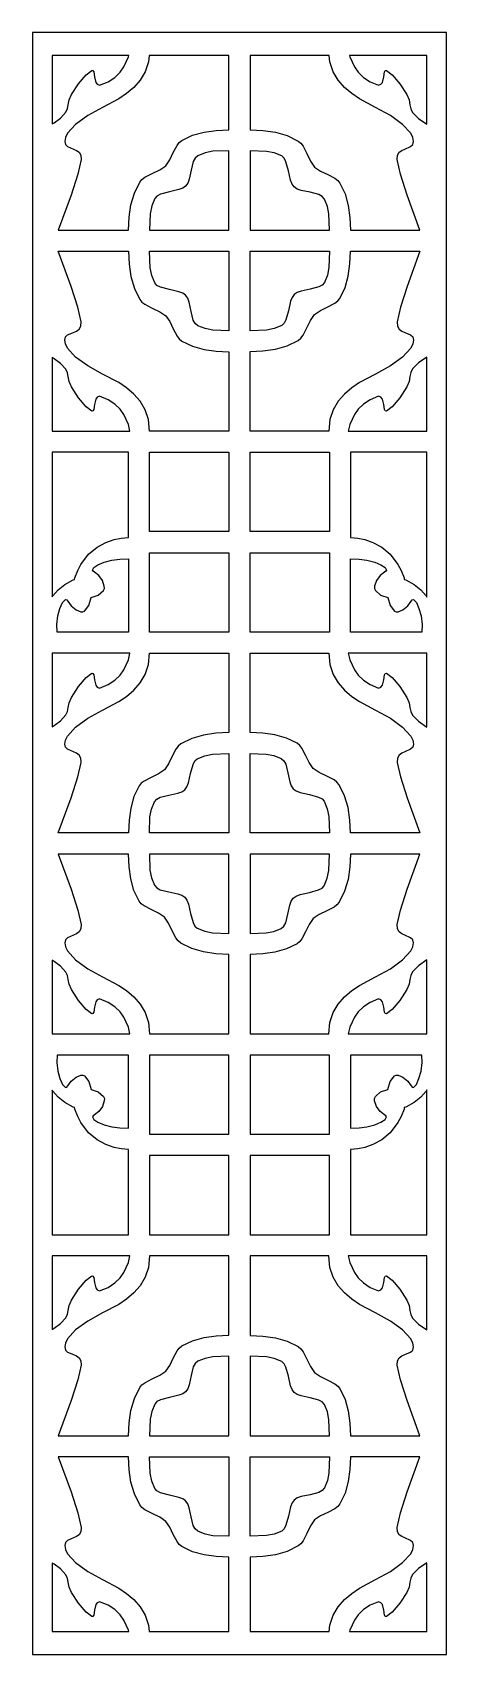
# Model space of a CAD drawing. Header units: centimetres. Extents: x -13.2 to -8.6, y -9 to 9.
import ezdxf

# ---------------------------------------------------------------- set-up
doc = ezdxf.new("R2010")
doc.units = ezdxf.units.CM
doc.header["$MEASUREMENT"] = 0
doc.layers.add('layer 1', color=7, linetype='Continuous')

msp = doc.modelspace()

# ---------------------------------------------------------------- linework, layer by layer
at = {"layer": 'layer 1', "color": 250}
for points, knots in [([(-13.17122, 9.00077), (-13.17122, 9.00077), (-8.57913, 9.00077), (-8.57913, 9.00077), (-8.57913, 9.00077), (-8.57913, 9.00077), (-8.57913, -9.00021), (-8.57913, -9.00021), (-8.57913, -9.00021), (-8.57913, -9.00021), (-13.17122, -9.00021), (-13.17122, -9.00021), (-13.17122, -9.00021), (-13.17122, -9.00021), (-13.17122, 9.00077), (-13.17122, 9.00077)], [0, 0, 0, 0, 0.2, 0.2, 0.2, 0.2, 0.4, 0.4, 0.4, 0.4, 0.6, 0.6, 0.6, 0.6, 1, 1, 1, 1]), ([(-12.95107, 8.74397), (-12.95107, 8.74397), (-12.10338, 8.74397), (-12.10338, 8.74397), (-12.10338, 8.74397), (-12.10338, 8.74397), (-12.10681, 8.72903), (-12.10681, 8.72903), (-12.10681, 8.72903), (-12.10681, 8.72903), (-12.15698, 8.61842), (-12.15698, 8.61842), (-12.15698, 8.61842), (-12.15698, 8.61842), (-12.1998, 8.55915), (-12.1998, 8.55915), (-12.1998, 8.55915), (-12.1998, 8.55915), (-12.2576, 8.50252), (-12.2576, 8.50252), (-12.2576, 8.50252), (-12.2576, 8.50252), (-12.33212, 8.45324), (-12.33212, 8.45324), (-12.33212, 8.45324), (-12.33212, 8.45324), (-12.426, 8.41451), (-12.426, 8.41451), (-12.426, 8.41451), (-12.426, 8.41451), (-12.45182, 8.42536), (-12.45182, 8.42536), (-12.45182, 8.42536), (-12.45182, 8.42536), (-12.46796, 8.44708), (-12.46796, 8.44708), (-12.46796, 8.44708), (-12.46796, 8.44708), (-12.48292, 8.50693), (-12.48292, 8.50693), (-12.48292, 8.50693), (-12.48292, 8.50693), (-12.49143, 8.56208), (-12.49143, 8.56208), (-12.49143, 8.56208), (-12.49143, 8.56208), (-12.49993, 8.57764), (-12.49993, 8.57764), (-12.49993, 8.57764), (-12.49993, 8.57764), (-12.51461, 8.57969), (-12.51461, 8.57969), (-12.51461, 8.57969), (-12.51461, 8.57969), (-12.57533, 8.53158), (-12.57533, 8.53158), (-12.57533, 8.53158), (-12.57533, 8.53158), (-12.66071, 8.43182), (-12.66071, 8.43182), (-12.66071, 8.43182), (-12.66071, 8.43182), (-12.73787, 8.31035), (-12.73787, 8.31035), (-12.73787, 8.31035), (-12.73787, 8.31035), (-12.7631, 8.2511), (-12.7631, 8.2511), (-12.7631, 8.2511), (-12.7631, 8.2511), (-12.77395, 8.198), (-12.77395, 8.198), (-12.77395, 8.198), (-12.77395, 8.198), (-12.78218, 8.15516), (-12.78218, 8.15516), (-12.78218, 8.15516), (-12.78218, 8.15516), (-12.80095, 8.11644), (-12.80095, 8.11644), (-12.80095, 8.11644), (-12.80095, 8.11644), (-12.86021, 8.05043), (-12.86021, 8.05043), (-12.86021, 8.05043), (-12.86021, 8.05043), (-12.92974, 7.99937), (-12.92974, 7.99937), (-12.92974, 7.99937), (-12.92974, 7.99937), (-12.95107, 7.98573), (-12.95107, 7.98573), (-12.95107, 7.98573), (-12.95107, 7.98573), (-12.95107, 8.74397), (-12.95107, 8.74397)], [0, 0, 0, 0, 0.04, 0.04, 0.04, 0.04, 0.08, 0.08, 0.08, 0.08, 0.12, 0.12, 0.12, 0.12, 0.16, 0.16, 0.16, 0.16, 0.2, 0.2, 0.2, 0.2, 0.24, 0.24, 0.24, 0.24, 0.28, 0.28, 0.28, 0.28, 0.32, 0.32, 0.32, 0.32, 0.36, 0.36, 0.36, 0.36, 0.4, 0.4, 0.4, 0.4, 0.44, 0.44, 0.44, 0.44, 0.48, 0.48, 0.48, 0.48, 0.52, 0.52, 0.52, 0.52, 0.56, 0.56, 0.56, 0.56, 0.6, 0.6, 0.6, 0.6, 0.64, 0.64, 0.64, 0.64, 0.68, 0.68, 0.68, 0.68, 0.72, 0.72, 0.72, 0.72, 0.76, 0.76, 0.76, 0.76, 0.8, 0.8, 0.8, 0.8, 0.84, 0.84, 0.84, 0.84, 0.88, 0.88, 0.88, 0.88, 0.92, 0.92, 0.92, 0.92, 1, 1, 1, 1]), ([(-11.87869, 8.74397), (-11.87869, 8.74397), (-10.99254, 8.74397), (-10.99254, 8.74397), (-10.99254, 8.74397), (-10.99254, 8.74397), (-10.99254, 7.92074), (-10.99254, 7.92074), (-10.99254, 7.92074), (-10.99254, 7.92074), (-11.13277, 7.91371), (-11.13277, 7.91371), (-11.13277, 7.91371), (-11.13277, 7.91371), (-11.26714, 7.89523), (-11.26714, 7.89523), (-11.26714, 7.89523), (-11.26714, 7.89523), (-11.39506, 7.86002), (-11.39506, 7.86002), (-11.39506, 7.86002), (-11.39506, 7.86002), (-11.51534, 7.80222), (-11.51534, 7.80222), (-11.51534, 7.80222), (-11.51534, 7.80222), (-11.54379, 7.77846), (-11.54379, 7.77846), (-11.54379, 7.77846), (-11.54379, 7.77846), (-11.56815, 7.74678), (-11.56815, 7.74678), (-11.56815, 7.74678), (-11.56815, 7.74678), (-11.60922, 7.66873), (-11.60922, 7.66873), (-11.60922, 7.66873), (-11.60922, 7.66873), (-11.64766, 7.58746), (-11.64766, 7.58746), (-11.64766, 7.58746), (-11.64766, 7.58746), (-11.69254, 7.52234), (-11.69254, 7.52234), (-11.69254, 7.52234), (-11.69254, 7.52234), (-11.75915, 7.47715), (-11.75915, 7.47715), (-11.75915, 7.47715), (-11.75915, 7.47715), (-11.84305, 7.43696), (-11.84305, 7.43696), (-11.84305, 7.43696), (-11.84305, 7.43696), (-11.92402, 7.39442), (-11.92402, 7.39442), (-11.92402, 7.39442), (-11.92402, 7.39442), (-11.9566, 7.36948), (-11.9566, 7.36948), (-11.9566, 7.36948), (-11.9566, 7.36948), (-11.98093, 7.34102), (-11.98093, 7.34102), (-11.98093, 7.34102), (-11.98093, 7.34102), (-12.04138, 7.21839), (-12.04138, 7.21839), (-12.04138, 7.21839), (-12.04138, 7.21839), (-12.07892, 7.08783), (-12.07892, 7.08783), (-12.07892, 7.08783), (-12.07892, 7.08783), (-12.09859, 6.95024), (-12.09859, 6.95024), (-12.09859, 6.95024), (-12.09859, 6.95024), (-12.10651, 6.80678), (-12.10651, 6.80678), (-12.10651, 6.80678), (-12.10651, 6.80678), (-12.88457, 6.80678), (-12.88457, 6.80678), (-12.88457, 6.80678), (-12.88457, 6.80678), (-12.74286, 7.19639), (-12.74286, 7.19639), (-12.74286, 7.19639), (-12.74286, 7.19639), (-12.66775, 7.42845), (-12.66775, 7.42845), (-12.66775, 7.42845), (-12.66775, 7.42845), (-12.63079, 7.58952), (-12.63079, 7.58952), (-12.63079, 7.58952), (-12.63079, 7.58952), (-12.63518, 7.63792), (-12.63518, 7.63792), (-12.63518, 7.63792), (-12.63518, 7.63792), (-12.65396, 7.67049), (-12.65396, 7.67049), (-12.65396, 7.67049), (-12.65396, 7.67049), (-12.68242, 7.69162), (-12.68242, 7.69162), (-12.68242, 7.69162), (-12.68242, 7.69162), (-12.71587, 7.70658), (-12.71587, 7.70658), (-12.71587, 7.70658), (-12.71587, 7.70658), (-12.781, 7.73474), (-12.781, 7.73474), (-12.781, 7.73474), (-12.781, 7.73474), (-12.80358, 7.75733), (-12.80358, 7.75733), (-12.80358, 7.75733), (-12.80358, 7.75733), (-12.81356, 7.79166), (-12.81356, 7.79166), (-12.81356, 7.79166), (-12.81356, 7.79166), (-12.80652, 7.83537), (-12.80652, 7.83537), (-12.80652, 7.83537), (-12.80652, 7.83537), (-12.78276, 7.88232), (-12.78276, 7.88232), (-12.78276, 7.88232), (-12.78276, 7.88232), (-12.6924, 7.9806), (-12.6924, 7.9806), (-12.6924, 7.9806), (-12.6924, 7.9806), (-12.55744, 8.07917), (-12.55744, 8.07917), (-12.55744, 8.07917), (-12.55744, 8.07917), (-12.39285, 8.16954), (-12.39285, 8.16954), (-12.39285, 8.16954), (-12.39285, 8.16954), (-12.21477, 8.264), (-12.21477, 8.264), (-12.21477, 8.264), (-12.21477, 8.264), (-12.12764, 8.32239), (-12.12764, 8.32239), (-12.12764, 8.32239), (-12.12764, 8.32239), (-12.04695, 8.39075), (-12.04695, 8.39075), (-12.04695, 8.39075), (-12.04695, 8.39075), (-11.97713, 8.47084), (-11.97713, 8.47084), (-11.97713, 8.47084), (-11.97713, 8.47084), (-11.92226, 8.56502), (-11.92226, 8.56502), (-11.92226, 8.56502), (-11.92226, 8.56502), (-11.88588, 8.67474), (-11.88588, 8.67474), (-11.88588, 8.67474), (-11.88588, 8.67474), (-11.87869, 8.74397), (-11.87869, 8.74397)], [0, 0, 0, 0, 0.02272727, 0.02272727, 0.02272727, 0.02272727, 0.04545455, 0.04545455, 0.04545455, 0.04545455, 0.06818182, 0.06818182, 0.06818182, 0.06818182, 0.09090909, 0.09090909, 0.09090909, 0.09090909, 0.11363636, 0.11363636, 0.11363636, 0.11363636, 0.13636364, 0.13636364, 0.13636364, 0.13636364, 0.15909091, 0.15909091, 0.15909091, 0.15909091, 0.18181818, 0.18181818, 0.18181818, 0.18181818, 0.20454545, 0.20454545, 0.20454545, 0.20454545, 0.22727273, 0.22727273, 0.22727273, 0.22727273, 0.25, 0.25, 0.25, 0.25, 0.27272727, 0.27272727, 0.27272727, 0.27272727, 0.29545455, 0.29545455, 0.29545455, 0.29545455, 0.31818182, 0.31818182, 0.31818182, 0.31818182, 0.34090909, 0.34090909, 0.34090909, 0.34090909, 0.36363636, 0.36363636, 0.36363636, 0.36363636, 0.38636364, 0.38636364, 0.38636364, 0.38636364, 0.40909091, 0.40909091, 0.40909091, 0.40909091, 0.43181818, 0.43181818, 0.43181818, 0.43181818, 0.45454545, 0.45454545, 0.45454545, 0.45454545, 0.47727273, 0.47727273, 0.47727273, 0.47727273, 0.5, 0.5, 0.5, 0.5, 0.52272727, 0.52272727, 0.52272727, 0.52272727, 0.54545455, 0.54545455, 0.54545455, 0.54545455, 0.56818182, 0.56818182, 0.56818182, 0.56818182, 0.59090909, 0.59090909, 0.59090909, 0.59090909, 0.61363636, 0.61363636, 0.61363636, 0.61363636, 0.63636364, 0.63636364, 0.63636364, 0.63636364, 0.65909091, 0.65909091, 0.65909091, 0.65909091, 0.68181818, 0.68181818, 0.68181818, 0.68181818, 0.70454545, 0.70454545, 0.70454545, 0.70454545, 0.72727273, 0.72727273, 0.72727273, 0.72727273, 0.75, 0.75, 0.75, 0.75, 0.77272727, 0.77272727, 0.77272727, 0.77272727, 0.79545455, 0.79545455, 0.79545455, 0.79545455, 0.81818182, 0.81818182, 0.81818182, 0.81818182, 0.84090909, 0.84090909, 0.84090909, 0.84090909, 0.86363636, 0.86363636, 0.86363636, 0.86363636, 0.88636364, 0.88636364, 0.88636364, 0.88636364, 0.90909091, 0.90909091, 0.90909091, 0.90909091, 0.93181818, 0.93181818, 0.93181818, 0.93181818, 0.95454545, 0.95454545, 0.95454545, 0.95454545, 1, 1, 1, 1]), ([(-10.75782, 8.74397), (-10.75782, 8.74397), (-9.87959, 8.74397), (-9.87959, 8.74397), (-9.87959, 8.74397), (-9.87959, 8.74397), (-9.87239, 8.67474), (-9.87239, 8.67474), (-9.87239, 8.67474), (-9.87239, 8.67474), (-9.83631, 8.56502), (-9.83631, 8.56502), (-9.83631, 8.56502), (-9.83631, 8.56502), (-9.78115, 8.47084), (-9.78115, 8.47084), (-9.78115, 8.47084), (-9.78115, 8.47084), (-9.71132, 8.39075), (-9.71132, 8.39075), (-9.71132, 8.39075), (-9.71132, 8.39075), (-9.63095, 8.32239), (-9.63095, 8.32239), (-9.63095, 8.32239), (-9.63095, 8.32239), (-9.54351, 8.264), (-9.54351, 8.264), (-9.54351, 8.264), (-9.54351, 8.264), (-9.36543, 8.16954), (-9.36543, 8.16954), (-9.36543, 8.16954), (-9.36543, 8.16954), (-9.20085, 8.07917), (-9.20085, 8.07917), (-9.20085, 8.07917), (-9.20085, 8.07917), (-9.06588, 7.9806), (-9.06588, 7.9806), (-9.06588, 7.9806), (-9.06588, 7.9806), (-8.97552, 7.88232), (-8.97552, 7.88232), (-8.97552, 7.88232), (-8.97552, 7.88232), (-8.95175, 7.83537), (-8.95175, 7.83537), (-8.95175, 7.83537), (-8.95175, 7.83537), (-8.94501, 7.79166), (-8.94501, 7.79166), (-8.94501, 7.79166), (-8.94501, 7.79166), (-8.95469, 7.75733), (-8.95469, 7.75733), (-8.95469, 7.75733), (-8.95469, 7.75733), (-8.97728, 7.73474), (-8.97728, 7.73474), (-8.97728, 7.73474), (-8.97728, 7.73474), (-9.04242, 7.70658), (-9.04242, 7.70658), (-9.04242, 7.70658), (-9.04242, 7.70658), (-9.07615, 7.69162), (-9.07615, 7.69162), (-9.07615, 7.69162), (-9.07615, 7.69162), (-9.10432, 7.67049), (-9.10432, 7.67049), (-9.10432, 7.67049), (-9.10432, 7.67049), (-9.12309, 7.63792), (-9.12309, 7.63792), (-9.12309, 7.63792), (-9.12309, 7.63792), (-9.1275, 7.58952), (-9.1275, 7.58952), (-9.1275, 7.58952), (-9.1275, 7.58952), (-9.09082, 7.42845), (-9.09082, 7.42845), (-9.09082, 7.42845), (-9.09082, 7.42845), (-9.01572, 7.19639), (-9.01572, 7.19639), (-9.01572, 7.19639), (-9.01572, 7.19639), (-8.87401, 6.80678), (-8.87401, 6.80678), (-8.87401, 6.80678), (-8.87401, 6.80678), (-9.64414, 6.80678), (-9.64414, 6.80678), (-9.64414, 6.80678), (-9.64414, 6.80678), (-9.65118, 6.94672), (-9.65118, 6.94672), (-9.65118, 6.94672), (-9.65118, 6.94672), (-9.66937, 7.08138), (-9.66937, 7.08138), (-9.66937, 7.08138), (-9.66937, 7.08138), (-9.70488, 7.20929), (-9.70488, 7.20929), (-9.70488, 7.20929), (-9.70488, 7.20929), (-9.76267, 7.32958), (-9.76267, 7.32958), (-9.76267, 7.32958), (-9.76267, 7.32958), (-9.78644, 7.35804), (-9.78644, 7.35804), (-9.78644, 7.35804), (-9.78644, 7.35804), (-9.81812, 7.3824), (-9.81812, 7.3824), (-9.81812, 7.3824), (-9.81812, 7.3824), (-9.89616, 7.42346), (-9.89616, 7.42346), (-9.89616, 7.42346), (-9.89616, 7.42346), (-9.97742, 7.4619), (-9.97742, 7.4619), (-9.97742, 7.4619), (-9.97742, 7.4619), (-10.04256, 7.50678), (-10.04256, 7.50678), (-10.04256, 7.50678), (-10.04256, 7.50678), (-10.08775, 7.57338), (-10.08775, 7.57338), (-10.08775, 7.57338), (-10.08775, 7.57338), (-10.12793, 7.65729), (-10.12793, 7.65729), (-10.12793, 7.65729), (-10.12793, 7.65729), (-10.17048, 7.73797), (-10.17048, 7.73797), (-10.17048, 7.73797), (-10.17048, 7.73797), (-10.19541, 7.77083), (-10.19541, 7.77083), (-10.19541, 7.77083), (-10.19541, 7.77083), (-10.22386, 7.79518), (-10.22386, 7.79518), (-10.22386, 7.79518), (-10.22386, 7.79518), (-10.3465, 7.85562), (-10.3465, 7.85562), (-10.3465, 7.85562), (-10.3465, 7.85562), (-10.47706, 7.89287), (-10.47706, 7.89287), (-10.47706, 7.89287), (-10.47706, 7.89287), (-10.61466, 7.91283), (-10.61466, 7.91283), (-10.61466, 7.91283), (-10.61466, 7.91283), (-10.75782, 7.92046), (-10.75782, 7.92046), (-10.75782, 7.92046), (-10.75782, 7.92046), (-10.75782, 8.74397), (-10.75782, 8.74397)], [0, 0, 0, 0, 0.02272727, 0.02272727, 0.02272727, 0.02272727, 0.04545455, 0.04545455, 0.04545455, 0.04545455, 0.06818182, 0.06818182, 0.06818182, 0.06818182, 0.09090909, 0.09090909, 0.09090909, 0.09090909, 0.11363636, 0.11363636, 0.11363636, 0.11363636, 0.13636364, 0.13636364, 0.13636364, 0.13636364, 0.15909091, 0.15909091, 0.15909091, 0.15909091, 0.18181818, 0.18181818, 0.18181818, 0.18181818, 0.20454545, 0.20454545, 0.20454545, 0.20454545, 0.22727273, 0.22727273, 0.22727273, 0.22727273, 0.25, 0.25, 0.25, 0.25, 0.27272727, 0.27272727, 0.27272727, 0.27272727, 0.29545455, 0.29545455, 0.29545455, 0.29545455, 0.31818182, 0.31818182, 0.31818182, 0.31818182, 0.34090909, 0.34090909, 0.34090909, 0.34090909, 0.36363636, 0.36363636, 0.36363636, 0.36363636, 0.38636364, 0.38636364, 0.38636364, 0.38636364, 0.40909091, 0.40909091, 0.40909091, 0.40909091, 0.43181818, 0.43181818, 0.43181818, 0.43181818, 0.45454545, 0.45454545, 0.45454545, 0.45454545, 0.47727273, 0.47727273, 0.47727273, 0.47727273, 0.5, 0.5, 0.5, 0.5, 0.52272727, 0.52272727, 0.52272727, 0.52272727, 0.54545455, 0.54545455, 0.54545455, 0.54545455, 0.56818182, 0.56818182, 0.56818182, 0.56818182, 0.59090909, 0.59090909, 0.59090909, 0.59090909, 0.61363636, 0.61363636, 0.61363636, 0.61363636, 0.63636364, 0.63636364, 0.63636364, 0.63636364, 0.65909091, 0.65909091, 0.65909091, 0.65909091, 0.68181818, 0.68181818, 0.68181818, 0.68181818, 0.70454545, 0.70454545, 0.70454545, 0.70454545, 0.72727273, 0.72727273, 0.72727273, 0.72727273, 0.75, 0.75, 0.75, 0.75, 0.77272727, 0.77272727, 0.77272727, 0.77272727, 0.79545455, 0.79545455, 0.79545455, 0.79545455, 0.81818182, 0.81818182, 0.81818182, 0.81818182, 0.84090909, 0.84090909, 0.84090909, 0.84090909, 0.86363636, 0.86363636, 0.86363636, 0.86363636, 0.88636364, 0.88636364, 0.88636364, 0.88636364, 0.90909091, 0.90909091, 0.90909091, 0.90909091, 0.93181818, 0.93181818, 0.93181818, 0.93181818, 0.95454545, 0.95454545, 0.95454545, 0.95454545, 1, 1, 1, 1]), ([(-9.65497, 8.74397), (-9.65497, 8.74397), (-8.79928, 8.74397), (-8.79928, 8.74397), (-8.79928, 8.74397), (-8.79928, 8.74397), (-8.79928, 7.98176), (-8.79928, 7.98176), (-8.79928, 7.98176), (-8.79928, 7.98176), (-8.89161, 8.04485), (-8.89161, 8.04485), (-8.89161, 8.04485), (-8.89161, 8.04485), (-8.95528, 8.11291), (-8.95528, 8.11291), (-8.95528, 8.11291), (-8.95528, 8.11291), (-8.97581, 8.1534), (-8.97581, 8.1534), (-8.97581, 8.1534), (-8.97581, 8.1534), (-8.98462, 8.198), (-8.98462, 8.198), (-8.98462, 8.198), (-8.98462, 8.198), (-8.99518, 8.2511), (-8.99518, 8.2511), (-8.99518, 8.2511), (-8.99518, 8.2511), (-9.02041, 8.31035), (-9.02041, 8.31035), (-9.02041, 8.31035), (-9.02041, 8.31035), (-9.09757, 8.43182), (-9.09757, 8.43182), (-9.09757, 8.43182), (-9.09757, 8.43182), (-9.18294, 8.53158), (-9.18294, 8.53158), (-9.18294, 8.53158), (-9.18294, 8.53158), (-9.24367, 8.57969), (-9.24367, 8.57969), (-9.24367, 8.57969), (-9.24367, 8.57969), (-9.25835, 8.57764), (-9.25835, 8.57764), (-9.25835, 8.57764), (-9.25835, 8.57764), (-9.26686, 8.56208), (-9.26686, 8.56208), (-9.26686, 8.56208), (-9.26686, 8.56208), (-9.27565, 8.50693), (-9.27565, 8.50693), (-9.27565, 8.50693), (-9.27565, 8.50693), (-9.29033, 8.44708), (-9.29033, 8.44708), (-9.29033, 8.44708), (-9.29033, 8.44708), (-9.30675, 8.42536), (-9.30675, 8.42536), (-9.30675, 8.42536), (-9.30675, 8.42536), (-9.33228, 8.41451), (-9.33228, 8.41451), (-9.33228, 8.41451), (-9.33228, 8.41451), (-9.42616, 8.45324), (-9.42616, 8.45324), (-9.42616, 8.45324), (-9.42616, 8.45324), (-9.50097, 8.50252), (-9.50097, 8.50252), (-9.50097, 8.50252), (-9.50097, 8.50252), (-9.55847, 8.55915), (-9.55847, 8.55915), (-9.55847, 8.55915), (-9.55847, 8.55915), (-9.60161, 8.61842), (-9.60161, 8.61842), (-9.60161, 8.61842), (-9.60161, 8.61842), (-9.65148, 8.72903), (-9.65148, 8.72903), (-9.65148, 8.72903), (-9.65148, 8.72903), (-9.65497, 8.74397), (-9.65497, 8.74397)], [0, 0, 0, 0, 0.04166667, 0.04166667, 0.04166667, 0.04166667, 0.08333333, 0.08333333, 0.08333333, 0.08333333, 0.125, 0.125, 0.125, 0.125, 0.16666667, 0.16666667, 0.16666667, 0.16666667, 0.20833333, 0.20833333, 0.20833333, 0.20833333, 0.25, 0.25, 0.25, 0.25, 0.29166667, 0.29166667, 0.29166667, 0.29166667, 0.33333333, 0.33333333, 0.33333333, 0.33333333, 0.375, 0.375, 0.375, 0.375, 0.41666667, 0.41666667, 0.41666667, 0.41666667, 0.45833333, 0.45833333, 0.45833333, 0.45833333, 0.5, 0.5, 0.5, 0.5, 0.54166667, 0.54166667, 0.54166667, 0.54166667, 0.58333333, 0.58333333, 0.58333333, 0.58333333, 0.625, 0.625, 0.625, 0.625, 0.66666667, 0.66666667, 0.66666667, 0.66666667, 0.70833333, 0.70833333, 0.70833333, 0.70833333, 0.75, 0.75, 0.75, 0.75, 0.79166667, 0.79166667, 0.79166667, 0.79166667, 0.83333333, 0.83333333, 0.83333333, 0.83333333, 0.875, 0.875, 0.875, 0.875, 0.91666667, 0.91666667, 0.91666667, 0.91666667, 1, 1, 1, 1]), ([(-11.87444, 6.80678), (-11.87444, 6.80678), (-11.86711, 6.98926), (-11.86711, 6.98926), (-11.86711, 6.98926), (-11.86711, 6.98926), (-11.84921, 7.07552), (-11.84921, 7.07552), (-11.84921, 7.07552), (-11.84921, 7.07552), (-11.81576, 7.15766), (-11.81576, 7.15766), (-11.81576, 7.15766), (-11.81576, 7.15766), (-11.79113, 7.18465), (-11.79113, 7.18465), (-11.79113, 7.18465), (-11.79113, 7.18465), (-11.75269, 7.2046), (-11.75269, 7.2046), (-11.75269, 7.2046), (-11.75269, 7.2046), (-11.65176, 7.23189), (-11.65176, 7.23189), (-11.65176, 7.23189), (-11.65176, 7.23189), (-11.54702, 7.25624), (-11.54702, 7.25624), (-11.54702, 7.25624), (-11.54702, 7.25624), (-11.5039, 7.27267), (-11.5039, 7.27267), (-11.5039, 7.27267), (-11.5039, 7.27267), (-11.47222, 7.29438), (-11.47222, 7.29438), (-11.47222, 7.29438), (-11.47222, 7.29438), (-11.44933, 7.3287), (-11.44933, 7.3287), (-11.44933, 7.3287), (-11.44933, 7.3287), (-11.43349, 7.37212), (-11.43349, 7.37212), (-11.43349, 7.37212), (-11.43349, 7.37212), (-11.41295, 7.47364), (-11.41295, 7.47364), (-11.41295, 7.47364), (-11.41295, 7.47364), (-11.3883, 7.56986), (-11.3883, 7.56986), (-11.3883, 7.56986), (-11.3883, 7.56986), (-11.36777, 7.60742), (-11.36777, 7.60742), (-11.36777, 7.60742), (-11.36777, 7.60742), (-11.33784, 7.63294), (-11.33784, 7.63294), (-11.33784, 7.63294), (-11.33784, 7.63294), (-11.25687, 7.66521), (-11.25687, 7.66521), (-11.25687, 7.66521), (-11.25687, 7.66521), (-11.17209, 7.68223), (-11.17209, 7.68223), (-11.17209, 7.68223), (-11.17209, 7.68223), (-10.99254, 7.68868), (-10.99254, 7.68868), (-10.99254, 7.68868), (-10.99254, 7.68868), (-10.99254, 6.80678), (-10.99254, 6.80678), (-10.99254, 6.80678), (-10.99254, 6.80678), (-11.87444, 6.80678), (-11.87444, 6.80678)], [0, 0, 0, 0, 0.04761905, 0.04761905, 0.04761905, 0.04761905, 0.0952381, 0.0952381, 0.0952381, 0.0952381, 0.14285714, 0.14285714, 0.14285714, 0.14285714, 0.19047619, 0.19047619, 0.19047619, 0.19047619, 0.23809524, 0.23809524, 0.23809524, 0.23809524, 0.28571429, 0.28571429, 0.28571429, 0.28571429, 0.33333333, 0.33333333, 0.33333333, 0.33333333, 0.38095238, 0.38095238, 0.38095238, 0.38095238, 0.42857143, 0.42857143, 0.42857143, 0.42857143, 0.47619048, 0.47619048, 0.47619048, 0.47619048, 0.52380952, 0.52380952, 0.52380952, 0.52380952, 0.57142857, 0.57142857, 0.57142857, 0.57142857, 0.61904762, 0.61904762, 0.61904762, 0.61904762, 0.66666667, 0.66666667, 0.66666667, 0.66666667, 0.71428571, 0.71428571, 0.71428571, 0.71428571, 0.76190476, 0.76190476, 0.76190476, 0.76190476, 0.80952381, 0.80952381, 0.80952381, 0.80952381, 0.85714286, 0.85714286, 0.85714286, 0.85714286, 0.9047619, 0.9047619, 0.9047619, 0.9047619, 1, 1, 1, 1]), ([(-10.75782, 7.68839), (-10.75782, 7.68839), (-10.57563, 7.68106), (-10.57563, 7.68106), (-10.57563, 7.68106), (-10.57563, 7.68106), (-10.48938, 7.66345), (-10.48938, 7.66345), (-10.48938, 7.66345), (-10.48938, 7.66345), (-10.40724, 7.63), (-10.40724, 7.63), (-10.40724, 7.63), (-10.40724, 7.63), (-10.38025, 7.60507), (-10.38025, 7.60507), (-10.38025, 7.60507), (-10.38025, 7.60507), (-10.36029, 7.56663), (-10.36029, 7.56663), (-10.36029, 7.56663), (-10.36029, 7.56663), (-10.33271, 7.466), (-10.33271, 7.466), (-10.33271, 7.466), (-10.33271, 7.466), (-10.30836, 7.36127), (-10.30836, 7.36127), (-10.30836, 7.36127), (-10.30836, 7.36127), (-10.29223, 7.31785), (-10.29223, 7.31785), (-10.29223, 7.31785), (-10.29223, 7.31785), (-10.27051, 7.28645), (-10.27051, 7.28645), (-10.27051, 7.28645), (-10.27051, 7.28645), (-10.2362, 7.26328), (-10.2362, 7.26328), (-10.2362, 7.26328), (-10.2362, 7.26328), (-10.19248, 7.24773), (-10.19248, 7.24773), (-10.19248, 7.24773), (-10.19248, 7.24773), (-10.09126, 7.2269), (-10.09126, 7.2269), (-10.09126, 7.2269), (-10.09126, 7.2269), (-9.99503, 7.20255), (-9.99503, 7.20255), (-9.99503, 7.20255), (-9.99503, 7.20255), (-9.95748, 7.18201), (-9.95748, 7.18201), (-9.95748, 7.18201), (-9.95748, 7.18201), (-9.93195, 7.15208), (-9.93195, 7.15208), (-9.93195, 7.15208), (-9.93195, 7.15208), (-9.89939, 7.07081), (-9.89939, 7.07081), (-9.89939, 7.07081), (-9.89939, 7.07081), (-9.88266, 6.98603), (-9.88266, 6.98603), (-9.88266, 6.98603), (-9.88266, 6.98603), (-9.87622, 6.80678), (-9.87622, 6.80678), (-9.87622, 6.80678), (-9.87622, 6.80678), (-10.75782, 6.80678), (-10.75782, 6.80678), (-10.75782, 6.80678), (-10.75782, 6.80678), (-10.75782, 7.68839), (-10.75782, 7.68839)], [0, 0, 0, 0, 0.04761905, 0.04761905, 0.04761905, 0.04761905, 0.0952381, 0.0952381, 0.0952381, 0.0952381, 0.14285714, 0.14285714, 0.14285714, 0.14285714, 0.19047619, 0.19047619, 0.19047619, 0.19047619, 0.23809524, 0.23809524, 0.23809524, 0.23809524, 0.28571429, 0.28571429, 0.28571429, 0.28571429, 0.33333333, 0.33333333, 0.33333333, 0.33333333, 0.38095238, 0.38095238, 0.38095238, 0.38095238, 0.42857143, 0.42857143, 0.42857143, 0.42857143, 0.47619048, 0.47619048, 0.47619048, 0.47619048, 0.52380952, 0.52380952, 0.52380952, 0.52380952, 0.57142857, 0.57142857, 0.57142857, 0.57142857, 0.61904762, 0.61904762, 0.61904762, 0.61904762, 0.66666667, 0.66666667, 0.66666667, 0.66666667, 0.71428571, 0.71428571, 0.71428571, 0.71428571, 0.76190476, 0.76190476, 0.76190476, 0.76190476, 0.80952381, 0.80952381, 0.80952381, 0.80952381, 0.85714286, 0.85714286, 0.85714286, 0.85714286, 0.9047619, 0.9047619, 0.9047619, 0.9047619, 1, 1, 1, 1]), ([(-10.99254, 5.45809), (-10.99254, 5.45809), (-11.13277, 5.46513), (-11.13277, 5.46513), (-11.13277, 5.46513), (-11.13277, 5.46513), (-11.26714, 5.48361), (-11.26714, 5.48361), (-11.26714, 5.48361), (-11.26714, 5.48361), (-11.39506, 5.51882), (-11.39506, 5.51882), (-11.39506, 5.51882), (-11.39506, 5.51882), (-11.51534, 5.57661), (-11.51534, 5.57661), (-11.51534, 5.57661), (-11.51534, 5.57661), (-11.54379, 5.60038), (-11.54379, 5.60038), (-11.54379, 5.60038), (-11.54379, 5.60038), (-11.56815, 5.63206), (-11.56815, 5.63206), (-11.56815, 5.63206), (-11.56815, 5.63206), (-11.60922, 5.7101), (-11.60922, 5.7101), (-11.60922, 5.7101), (-11.60922, 5.7101), (-11.64766, 5.79137), (-11.64766, 5.79137), (-11.64766, 5.79137), (-11.64766, 5.79137), (-11.69254, 5.8565), (-11.69254, 5.8565), (-11.69254, 5.8565), (-11.69254, 5.8565), (-11.75915, 5.90168), (-11.75915, 5.90168), (-11.75915, 5.90168), (-11.75915, 5.90168), (-11.84305, 5.94188), (-11.84305, 5.94188), (-11.84305, 5.94188), (-11.84305, 5.94188), (-11.92402, 5.98441), (-11.92402, 5.98441), (-11.92402, 5.98441), (-11.92402, 5.98441), (-11.9566, 6.00935), (-11.9566, 6.00935), (-11.9566, 6.00935), (-11.9566, 6.00935), (-11.98093, 6.03781), (-11.98093, 6.03781), (-11.98093, 6.03781), (-11.98093, 6.03781), (-12.04138, 6.16045), (-12.04138, 6.16045), (-12.04138, 6.16045), (-12.04138, 6.16045), (-12.07892, 6.29099), (-12.07892, 6.29099), (-12.07892, 6.29099), (-12.07892, 6.29099), (-12.09859, 6.42859), (-12.09859, 6.42859), (-12.09859, 6.42859), (-12.09859, 6.42859), (-12.10651, 6.57206), (-12.10651, 6.57206), (-12.10651, 6.57206), (-12.10651, 6.57206), (-12.88457, 6.57206), (-12.88457, 6.57206), (-12.88457, 6.57206), (-12.88457, 6.57206), (-12.74286, 6.18245), (-12.74286, 6.18245), (-12.74286, 6.18245), (-12.74286, 6.18245), (-12.66775, 5.95037), (-12.66775, 5.95037), (-12.66775, 5.95037), (-12.66775, 5.95037), (-12.63079, 5.78931), (-12.63079, 5.78931), (-12.63079, 5.78931), (-12.63079, 5.78931), (-12.63518, 5.74091), (-12.63518, 5.74091), (-12.63518, 5.74091), (-12.63518, 5.74091), (-12.65396, 5.70834), (-12.65396, 5.70834), (-12.65396, 5.70834), (-12.65396, 5.70834), (-12.68242, 5.68722), (-12.68242, 5.68722), (-12.68242, 5.68722), (-12.68242, 5.68722), (-12.71587, 5.67226), (-12.71587, 5.67226), (-12.71587, 5.67226), (-12.71587, 5.67226), (-12.781, 5.64409), (-12.781, 5.64409), (-12.781, 5.64409), (-12.781, 5.64409), (-12.80358, 5.6215), (-12.80358, 5.6215), (-12.80358, 5.6215), (-12.80358, 5.6215), (-12.81356, 5.58718), (-12.81356, 5.58718), (-12.81356, 5.58718), (-12.81356, 5.58718), (-12.80652, 5.54346), (-12.80652, 5.54346), (-12.80652, 5.54346), (-12.80652, 5.54346), (-12.78276, 5.49651), (-12.78276, 5.49651), (-12.78276, 5.49651), (-12.78276, 5.49651), (-12.6924, 5.39824), (-12.6924, 5.39824), (-12.6924, 5.39824), (-12.6924, 5.39824), (-12.55744, 5.29966), (-12.55744, 5.29966), (-12.55744, 5.29966), (-12.55744, 5.29966), (-12.39285, 5.20929), (-12.39285, 5.20929), (-12.39285, 5.20929), (-12.39285, 5.20929), (-12.21477, 5.11483), (-12.21477, 5.11483), (-12.21477, 5.11483), (-12.21477, 5.11483), (-12.12764, 5.05645), (-12.12764, 5.05645), (-12.12764, 5.05645), (-12.12764, 5.05645), (-12.04695, 4.98809), (-12.04695, 4.98809), (-12.04695, 4.98809), (-12.04695, 4.98809), (-11.97713, 4.90799), (-11.97713, 4.90799), (-11.97713, 4.90799), (-11.97713, 4.90799), (-11.92226, 4.81382), (-11.92226, 4.81382), (-11.92226, 4.81382), (-11.92226, 4.81382), (-11.88588, 4.70409), (-11.88588, 4.70409), (-11.88588, 4.70409), (-11.88588, 4.70409), (-11.87269, 4.57706), (-11.87269, 4.57706), (-11.87269, 4.57706), (-11.87269, 4.57706), (-10.99254, 4.57706), (-10.99254, 4.57706), (-10.99254, 4.57706), (-10.99254, 4.57706), (-10.99254, 5.45809), (-10.99254, 5.45809)], [0, 0, 0, 0, 0.02272727, 0.02272727, 0.02272727, 0.02272727, 0.04545455, 0.04545455, 0.04545455, 0.04545455, 0.06818182, 0.06818182, 0.06818182, 0.06818182, 0.09090909, 0.09090909, 0.09090909, 0.09090909, 0.11363636, 0.11363636, 0.11363636, 0.11363636, 0.13636364, 0.13636364, 0.13636364, 0.13636364, 0.15909091, 0.15909091, 0.15909091, 0.15909091, 0.18181818, 0.18181818, 0.18181818, 0.18181818, 0.20454545, 0.20454545, 0.20454545, 0.20454545, 0.22727273, 0.22727273, 0.22727273, 0.22727273, 0.25, 0.25, 0.25, 0.25, 0.27272727, 0.27272727, 0.27272727, 0.27272727, 0.29545455, 0.29545455, 0.29545455, 0.29545455, 0.31818182, 0.31818182, 0.31818182, 0.31818182, 0.34090909, 0.34090909, 0.34090909, 0.34090909, 0.36363636, 0.36363636, 0.36363636, 0.36363636, 0.38636364, 0.38636364, 0.38636364, 0.38636364, 0.40909091, 0.40909091, 0.40909091, 0.40909091, 0.43181818, 0.43181818, 0.43181818, 0.43181818, 0.45454545, 0.45454545, 0.45454545, 0.45454545, 0.47727273, 0.47727273, 0.47727273, 0.47727273, 0.5, 0.5, 0.5, 0.5, 0.52272727, 0.52272727, 0.52272727, 0.52272727, 0.54545455, 0.54545455, 0.54545455, 0.54545455, 0.56818182, 0.56818182, 0.56818182, 0.56818182, 0.59090909, 0.59090909, 0.59090909, 0.59090909, 0.61363636, 0.61363636, 0.61363636, 0.61363636, 0.63636364, 0.63636364, 0.63636364, 0.63636364, 0.65909091, 0.65909091, 0.65909091, 0.65909091, 0.68181818, 0.68181818, 0.68181818, 0.68181818, 0.70454545, 0.70454545, 0.70454545, 0.70454545, 0.72727273, 0.72727273, 0.72727273, 0.72727273, 0.75, 0.75, 0.75, 0.75, 0.77272727, 0.77272727, 0.77272727, 0.77272727, 0.79545455, 0.79545455, 0.79545455, 0.79545455, 0.81818182, 0.81818182, 0.81818182, 0.81818182, 0.84090909, 0.84090909, 0.84090909, 0.84090909, 0.86363636, 0.86363636, 0.86363636, 0.86363636, 0.88636364, 0.88636364, 0.88636364, 0.88636364, 0.90909091, 0.90909091, 0.90909091, 0.90909091, 0.93181818, 0.93181818, 0.93181818, 0.93181818, 0.95454545, 0.95454545, 0.95454545, 0.95454545, 1, 1, 1, 1]), ([(-11.87444, 6.57206), (-11.87444, 6.57206), (-11.86711, 6.38958), (-11.86711, 6.38958), (-11.86711, 6.38958), (-11.86711, 6.38958), (-11.84921, 6.30333), (-11.84921, 6.30333), (-11.84921, 6.30333), (-11.84921, 6.30333), (-11.81576, 6.22117), (-11.81576, 6.22117), (-11.81576, 6.22117), (-11.81576, 6.22117), (-11.79113, 6.19418), (-11.79113, 6.19418), (-11.79113, 6.19418), (-11.79113, 6.19418), (-11.75269, 6.17424), (-11.75269, 6.17424), (-11.75269, 6.17424), (-11.75269, 6.17424), (-11.65176, 6.14695), (-11.65176, 6.14695), (-11.65176, 6.14695), (-11.65176, 6.14695), (-11.54702, 6.12261), (-11.54702, 6.12261), (-11.54702, 6.12261), (-11.54702, 6.12261), (-11.5039, 6.10617), (-11.5039, 6.10617), (-11.5039, 6.10617), (-11.5039, 6.10617), (-11.47222, 6.08446), (-11.47222, 6.08446), (-11.47222, 6.08446), (-11.47222, 6.08446), (-11.44933, 6.05013), (-11.44933, 6.05013), (-11.44933, 6.05013), (-11.44933, 6.05013), (-11.43349, 6.00671), (-11.43349, 6.00671), (-11.43349, 6.00671), (-11.43349, 6.00671), (-11.41295, 5.90521), (-11.41295, 5.90521), (-11.41295, 5.90521), (-11.41295, 5.90521), (-11.3883, 5.80896), (-11.3883, 5.80896), (-11.3883, 5.80896), (-11.3883, 5.80896), (-11.36777, 5.77142), (-11.36777, 5.77142), (-11.36777, 5.77142), (-11.36777, 5.77142), (-11.33784, 5.74589), (-11.33784, 5.74589), (-11.33784, 5.74589), (-11.33784, 5.74589), (-11.25687, 5.71362), (-11.25687, 5.71362), (-11.25687, 5.71362), (-11.25687, 5.71362), (-11.17209, 5.69661), (-11.17209, 5.69661), (-11.17209, 5.69661), (-11.17209, 5.69661), (-10.99254, 5.69015), (-10.99254, 5.69015), (-10.99254, 5.69015), (-10.99254, 5.69015), (-10.99254, 6.57206), (-10.99254, 6.57206), (-10.99254, 6.57206), (-10.99254, 6.57206), (-11.87444, 6.57206), (-11.87444, 6.57206)], [0, 0, 0, 0, 0.04761905, 0.04761905, 0.04761905, 0.04761905, 0.0952381, 0.0952381, 0.0952381, 0.0952381, 0.14285714, 0.14285714, 0.14285714, 0.14285714, 0.19047619, 0.19047619, 0.19047619, 0.19047619, 0.23809524, 0.23809524, 0.23809524, 0.23809524, 0.28571429, 0.28571429, 0.28571429, 0.28571429, 0.33333333, 0.33333333, 0.33333333, 0.33333333, 0.38095238, 0.38095238, 0.38095238, 0.38095238, 0.42857143, 0.42857143, 0.42857143, 0.42857143, 0.47619048, 0.47619048, 0.47619048, 0.47619048, 0.52380952, 0.52380952, 0.52380952, 0.52380952, 0.57142857, 0.57142857, 0.57142857, 0.57142857, 0.61904762, 0.61904762, 0.61904762, 0.61904762, 0.66666667, 0.66666667, 0.66666667, 0.66666667, 0.71428571, 0.71428571, 0.71428571, 0.71428571, 0.76190476, 0.76190476, 0.76190476, 0.76190476, 0.80952381, 0.80952381, 0.80952381, 0.80952381, 0.85714286, 0.85714286, 0.85714286, 0.85714286, 0.9047619, 0.9047619, 0.9047619, 0.9047619, 1, 1, 1, 1]), ([(-10.75782, 5.69045), (-10.75782, 5.69045), (-10.57563, 5.69779), (-10.57563, 5.69779), (-10.57563, 5.69779), (-10.57563, 5.69779), (-10.48938, 5.71538), (-10.48938, 5.71538), (-10.48938, 5.71538), (-10.48938, 5.71538), (-10.40724, 5.74882), (-10.40724, 5.74882), (-10.40724, 5.74882), (-10.40724, 5.74882), (-10.38025, 5.77377), (-10.38025, 5.77377), (-10.38025, 5.77377), (-10.38025, 5.77377), (-10.36029, 5.8122), (-10.36029, 5.8122), (-10.36029, 5.8122), (-10.36029, 5.8122), (-10.33271, 5.91283), (-10.33271, 5.91283), (-10.33271, 5.91283), (-10.33271, 5.91283), (-10.30836, 6.01758), (-10.30836, 6.01758), (-10.30836, 6.01758), (-10.30836, 6.01758), (-10.29223, 6.06099), (-10.29223, 6.06099), (-10.29223, 6.06099), (-10.29223, 6.06099), (-10.27051, 6.09238), (-10.27051, 6.09238), (-10.27051, 6.09238), (-10.27051, 6.09238), (-10.2362, 6.11557), (-10.2362, 6.11557), (-10.2362, 6.11557), (-10.2362, 6.11557), (-10.19248, 6.1311), (-10.19248, 6.1311), (-10.19248, 6.1311), (-10.19248, 6.1311), (-10.09126, 6.15194), (-10.09126, 6.15194), (-10.09126, 6.15194), (-10.09126, 6.15194), (-9.99503, 6.17629), (-9.99503, 6.17629), (-9.99503, 6.17629), (-9.99503, 6.17629), (-9.95748, 6.19683), (-9.95748, 6.19683), (-9.95748, 6.19683), (-9.95748, 6.19683), (-9.93195, 6.22675), (-9.93195, 6.22675), (-9.93195, 6.22675), (-9.93195, 6.22675), (-9.89939, 6.30801), (-9.89939, 6.30801), (-9.89939, 6.30801), (-9.89939, 6.30801), (-9.88266, 6.39281), (-9.88266, 6.39281), (-9.88266, 6.39281), (-9.88266, 6.39281), (-9.87622, 6.57206), (-9.87622, 6.57206), (-9.87622, 6.57206), (-9.87622, 6.57206), (-10.75782, 6.57206), (-10.75782, 6.57206), (-10.75782, 6.57206), (-10.75782, 6.57206), (-10.75782, 5.69045), (-10.75782, 5.69045)], [0, 0, 0, 0, 0.04761905, 0.04761905, 0.04761905, 0.04761905, 0.0952381, 0.0952381, 0.0952381, 0.0952381, 0.14285714, 0.14285714, 0.14285714, 0.14285714, 0.19047619, 0.19047619, 0.19047619, 0.19047619, 0.23809524, 0.23809524, 0.23809524, 0.23809524, 0.28571429, 0.28571429, 0.28571429, 0.28571429, 0.33333333, 0.33333333, 0.33333333, 0.33333333, 0.38095238, 0.38095238, 0.38095238, 0.38095238, 0.42857143, 0.42857143, 0.42857143, 0.42857143, 0.47619048, 0.47619048, 0.47619048, 0.47619048, 0.52380952, 0.52380952, 0.52380952, 0.52380952, 0.57142857, 0.57142857, 0.57142857, 0.57142857, 0.61904762, 0.61904762, 0.61904762, 0.61904762, 0.66666667, 0.66666667, 0.66666667, 0.66666667, 0.71428571, 0.71428571, 0.71428571, 0.71428571, 0.76190476, 0.76190476, 0.76190476, 0.76190476, 0.80952381, 0.80952381, 0.80952381, 0.80952381, 0.85714286, 0.85714286, 0.85714286, 0.85714286, 0.9047619, 0.9047619, 0.9047619, 0.9047619, 1, 1, 1, 1]), ([(-9.64414, 6.57206), (-9.64414, 6.57206), (-9.65118, 6.43212), (-9.65118, 6.43212), (-9.65118, 6.43212), (-9.65118, 6.43212), (-9.66937, 6.29746), (-9.66937, 6.29746), (-9.66937, 6.29746), (-9.66937, 6.29746), (-9.70488, 6.16954), (-9.70488, 6.16954), (-9.70488, 6.16954), (-9.70488, 6.16954), (-9.76267, 6.04926), (-9.76267, 6.04926), (-9.76267, 6.04926), (-9.76267, 6.04926), (-9.78644, 6.02079), (-9.78644, 6.02079), (-9.78644, 6.02079), (-9.78644, 6.02079), (-9.81812, 5.99645), (-9.81812, 5.99645), (-9.81812, 5.99645), (-9.81812, 5.99645), (-9.89616, 5.95537), (-9.89616, 5.95537), (-9.89616, 5.95537), (-9.89616, 5.95537), (-9.97742, 5.91694), (-9.97742, 5.91694), (-9.97742, 5.91694), (-9.97742, 5.91694), (-10.04256, 5.87204), (-10.04256, 5.87204), (-10.04256, 5.87204), (-10.04256, 5.87204), (-10.08775, 5.80545), (-10.08775, 5.80545), (-10.08775, 5.80545), (-10.08775, 5.80545), (-10.12793, 5.72155), (-10.12793, 5.72155), (-10.12793, 5.72155), (-10.12793, 5.72155), (-10.17048, 5.64086), (-10.17048, 5.64086), (-10.17048, 5.64086), (-10.17048, 5.64086), (-10.19541, 5.608), (-10.19541, 5.608), (-10.19541, 5.608), (-10.19541, 5.608), (-10.22386, 5.58365), (-10.22386, 5.58365), (-10.22386, 5.58365), (-10.22386, 5.58365), (-10.3465, 5.52321), (-10.3465, 5.52321), (-10.3465, 5.52321), (-10.3465, 5.52321), (-10.47706, 5.48596), (-10.47706, 5.48596), (-10.47706, 5.48596), (-10.47706, 5.48596), (-10.61466, 5.46601), (-10.61466, 5.46601), (-10.61466, 5.46601), (-10.61466, 5.46601), (-10.75782, 5.45839), (-10.75782, 5.45839), (-10.75782, 5.45839), (-10.75782, 5.45839), (-10.75782, 4.57706), (-10.75782, 4.57706), (-10.75782, 4.57706), (-10.75782, 4.57706), (-9.8856, 4.57706), (-9.8856, 4.57706), (-9.8856, 4.57706), (-9.8856, 4.57706), (-9.87239, 4.70409), (-9.87239, 4.70409), (-9.87239, 4.70409), (-9.87239, 4.70409), (-9.83631, 4.81382), (-9.83631, 4.81382), (-9.83631, 4.81382), (-9.83631, 4.81382), (-9.78115, 4.90799), (-9.78115, 4.90799), (-9.78115, 4.90799), (-9.78115, 4.90799), (-9.71132, 4.98809), (-9.71132, 4.98809), (-9.71132, 4.98809), (-9.71132, 4.98809), (-9.63095, 5.05645), (-9.63095, 5.05645), (-9.63095, 5.05645), (-9.63095, 5.05645), (-9.54351, 5.11483), (-9.54351, 5.11483), (-9.54351, 5.11483), (-9.54351, 5.11483), (-9.36543, 5.20929), (-9.36543, 5.20929), (-9.36543, 5.20929), (-9.36543, 5.20929), (-9.20085, 5.29966), (-9.20085, 5.29966), (-9.20085, 5.29966), (-9.20085, 5.29966), (-9.06588, 5.39824), (-9.06588, 5.39824), (-9.06588, 5.39824), (-9.06588, 5.39824), (-8.97552, 5.49651), (-8.97552, 5.49651), (-8.97552, 5.49651), (-8.97552, 5.49651), (-8.95175, 5.54346), (-8.95175, 5.54346), (-8.95175, 5.54346), (-8.95175, 5.54346), (-8.94501, 5.58718), (-8.94501, 5.58718), (-8.94501, 5.58718), (-8.94501, 5.58718), (-8.95469, 5.6215), (-8.95469, 5.6215), (-8.95469, 5.6215), (-8.95469, 5.6215), (-8.97728, 5.64409), (-8.97728, 5.64409), (-8.97728, 5.64409), (-8.97728, 5.64409), (-9.04242, 5.67226), (-9.04242, 5.67226), (-9.04242, 5.67226), (-9.04242, 5.67226), (-9.07615, 5.68722), (-9.07615, 5.68722), (-9.07615, 5.68722), (-9.07615, 5.68722), (-9.10432, 5.70834), (-9.10432, 5.70834), (-9.10432, 5.70834), (-9.10432, 5.70834), (-9.12309, 5.74091), (-9.12309, 5.74091), (-9.12309, 5.74091), (-9.12309, 5.74091), (-9.1275, 5.78931), (-9.1275, 5.78931), (-9.1275, 5.78931), (-9.1275, 5.78931), (-9.09082, 5.95037), (-9.09082, 5.95037), (-9.09082, 5.95037), (-9.09082, 5.95037), (-9.01572, 6.18245), (-9.01572, 6.18245), (-9.01572, 6.18245), (-9.01572, 6.18245), (-8.87401, 6.57206), (-8.87401, 6.57206), (-8.87401, 6.57206), (-8.87401, 6.57206), (-9.64414, 6.57206), (-9.64414, 6.57206)], [0, 0, 0, 0, 0.02272727, 0.02272727, 0.02272727, 0.02272727, 0.04545455, 0.04545455, 0.04545455, 0.04545455, 0.06818182, 0.06818182, 0.06818182, 0.06818182, 0.09090909, 0.09090909, 0.09090909, 0.09090909, 0.11363636, 0.11363636, 0.11363636, 0.11363636, 0.13636364, 0.13636364, 0.13636364, 0.13636364, 0.15909091, 0.15909091, 0.15909091, 0.15909091, 0.18181818, 0.18181818, 0.18181818, 0.18181818, 0.20454545, 0.20454545, 0.20454545, 0.20454545, 0.22727273, 0.22727273, 0.22727273, 0.22727273, 0.25, 0.25, 0.25, 0.25, 0.27272727, 0.27272727, 0.27272727, 0.27272727, 0.29545455, 0.29545455, 0.29545455, 0.29545455, 0.31818182, 0.31818182, 0.31818182, 0.31818182, 0.34090909, 0.34090909, 0.34090909, 0.34090909, 0.36363636, 0.36363636, 0.36363636, 0.36363636, 0.38636364, 0.38636364, 0.38636364, 0.38636364, 0.40909091, 0.40909091, 0.40909091, 0.40909091, 0.43181818, 0.43181818, 0.43181818, 0.43181818, 0.45454545, 0.45454545, 0.45454545, 0.45454545, 0.47727273, 0.47727273, 0.47727273, 0.47727273, 0.5, 0.5, 0.5, 0.5, 0.52272727, 0.52272727, 0.52272727, 0.52272727, 0.54545455, 0.54545455, 0.54545455, 0.54545455, 0.56818182, 0.56818182, 0.56818182, 0.56818182, 0.59090909, 0.59090909, 0.59090909, 0.59090909, 0.61363636, 0.61363636, 0.61363636, 0.61363636, 0.63636364, 0.63636364, 0.63636364, 0.63636364, 0.65909091, 0.65909091, 0.65909091, 0.65909091, 0.68181818, 0.68181818, 0.68181818, 0.68181818, 0.70454545, 0.70454545, 0.70454545, 0.70454545, 0.72727273, 0.72727273, 0.72727273, 0.72727273, 0.75, 0.75, 0.75, 0.75, 0.77272727, 0.77272727, 0.77272727, 0.77272727, 0.79545455, 0.79545455, 0.79545455, 0.79545455, 0.81818182, 0.81818182, 0.81818182, 0.81818182, 0.84090909, 0.84090909, 0.84090909, 0.84090909, 0.86363636, 0.86363636, 0.86363636, 0.86363636, 0.88636364, 0.88636364, 0.88636364, 0.88636364, 0.90909091, 0.90909091, 0.90909091, 0.90909091, 0.93181818, 0.93181818, 0.93181818, 0.93181818, 0.95454545, 0.95454545, 0.95454545, 0.95454545, 1, 1, 1, 1]), ([(-12.95107, 4.57706), (-12.95107, 4.57706), (-12.95107, 5.39311), (-12.95107, 5.39311), (-12.95107, 5.39311), (-12.95107, 5.39311), (-12.92974, 5.37946), (-12.92974, 5.37946), (-12.92974, 5.37946), (-12.92974, 5.37946), (-12.86021, 5.32841), (-12.86021, 5.32841), (-12.86021, 5.32841), (-12.86021, 5.32841), (-12.80095, 5.2624), (-12.80095, 5.2624), (-12.80095, 5.2624), (-12.80095, 5.2624), (-12.78218, 5.22367), (-12.78218, 5.22367), (-12.78218, 5.22367), (-12.78218, 5.22367), (-12.77395, 5.18084), (-12.77395, 5.18084), (-12.77395, 5.18084), (-12.77395, 5.18084), (-12.7631, 5.12774), (-12.7631, 5.12774), (-12.7631, 5.12774), (-12.7631, 5.12774), (-12.73787, 5.06848), (-12.73787, 5.06848), (-12.73787, 5.06848), (-12.73787, 5.06848), (-12.66071, 4.94702), (-12.66071, 4.94702), (-12.66071, 4.94702), (-12.66071, 4.94702), (-12.57533, 4.84726), (-12.57533, 4.84726), (-12.57533, 4.84726), (-12.57533, 4.84726), (-12.51461, 4.79914), (-12.51461, 4.79914), (-12.51461, 4.79914), (-12.51461, 4.79914), (-12.49993, 4.8012), (-12.49993, 4.8012), (-12.49993, 4.8012), (-12.49993, 4.8012), (-12.49143, 4.81676), (-12.49143, 4.81676), (-12.49143, 4.81676), (-12.49143, 4.81676), (-12.48292, 4.87191), (-12.48292, 4.87191), (-12.48292, 4.87191), (-12.48292, 4.87191), (-12.46796, 4.93176), (-12.46796, 4.93176), (-12.46796, 4.93176), (-12.46796, 4.93176), (-12.45182, 4.95346), (-12.45182, 4.95346), (-12.45182, 4.95346), (-12.45182, 4.95346), (-12.426, 4.96432), (-12.426, 4.96432), (-12.426, 4.96432), (-12.426, 4.96432), (-12.33212, 4.92559), (-12.33212, 4.92559), (-12.33212, 4.92559), (-12.33212, 4.92559), (-12.2576, 4.8763), (-12.2576, 4.8763), (-12.2576, 4.8763), (-12.2576, 4.8763), (-12.1998, 4.81969), (-12.1998, 4.81969), (-12.1998, 4.81969), (-12.1998, 4.81969), (-12.15698, 4.76042), (-12.15698, 4.76042), (-12.15698, 4.76042), (-12.15698, 4.76042), (-12.10681, 4.64982), (-12.10681, 4.64982), (-12.10681, 4.64982), (-12.10681, 4.64982), (-12.09009, 4.57706), (-12.09009, 4.57706), (-12.09009, 4.57706), (-12.09009, 4.57706), (-12.95107, 4.57706), (-12.95107, 4.57706)], [0, 0, 0, 0, 0.04, 0.04, 0.04, 0.04, 0.08, 0.08, 0.08, 0.08, 0.12, 0.12, 0.12, 0.12, 0.16, 0.16, 0.16, 0.16, 0.2, 0.2, 0.2, 0.2, 0.24, 0.24, 0.24, 0.24, 0.28, 0.28, 0.28, 0.28, 0.32, 0.32, 0.32, 0.32, 0.36, 0.36, 0.36, 0.36, 0.4, 0.4, 0.4, 0.4, 0.44, 0.44, 0.44, 0.44, 0.48, 0.48, 0.48, 0.48, 0.52, 0.52, 0.52, 0.52, 0.56, 0.56, 0.56, 0.56, 0.6, 0.6, 0.6, 0.6, 0.64, 0.64, 0.64, 0.64, 0.68, 0.68, 0.68, 0.68, 0.72, 0.72, 0.72, 0.72, 0.76, 0.76, 0.76, 0.76, 0.8, 0.8, 0.8, 0.8, 0.84, 0.84, 0.84, 0.84, 0.88, 0.88, 0.88, 0.88, 0.92, 0.92, 0.92, 0.92, 1, 1, 1, 1]), ([(-8.79928, 5.39708), (-8.79928, 5.39708), (-8.79928, 4.57706), (-8.79928, 4.57706), (-8.79928, 4.57706), (-8.79928, 4.57706), (-9.6685, 4.57706), (-9.6685, 4.57706), (-9.6685, 4.57706), (-9.6685, 4.57706), (-9.65148, 4.64982), (-9.65148, 4.64982), (-9.65148, 4.64982), (-9.65148, 4.64982), (-9.60161, 4.76042), (-9.60161, 4.76042), (-9.60161, 4.76042), (-9.60161, 4.76042), (-9.55847, 4.81969), (-9.55847, 4.81969), (-9.55847, 4.81969), (-9.55847, 4.81969), (-9.50097, 4.8763), (-9.50097, 4.8763), (-9.50097, 4.8763), (-9.50097, 4.8763), (-9.42616, 4.92559), (-9.42616, 4.92559), (-9.42616, 4.92559), (-9.42616, 4.92559), (-9.33228, 4.96432), (-9.33228, 4.96432), (-9.33228, 4.96432), (-9.33228, 4.96432), (-9.30675, 4.95346), (-9.30675, 4.95346), (-9.30675, 4.95346), (-9.30675, 4.95346), (-9.29033, 4.93176), (-9.29033, 4.93176), (-9.29033, 4.93176), (-9.29033, 4.93176), (-9.27565, 4.87191), (-9.27565, 4.87191), (-9.27565, 4.87191), (-9.27565, 4.87191), (-9.26686, 4.81676), (-9.26686, 4.81676), (-9.26686, 4.81676), (-9.26686, 4.81676), (-9.25835, 4.8012), (-9.25835, 4.8012), (-9.25835, 4.8012), (-9.25835, 4.8012), (-9.24367, 4.79914), (-9.24367, 4.79914), (-9.24367, 4.79914), (-9.24367, 4.79914), (-9.18294, 4.84726), (-9.18294, 4.84726), (-9.18294, 4.84726), (-9.18294, 4.84726), (-9.09757, 4.94702), (-9.09757, 4.94702), (-9.09757, 4.94702), (-9.09757, 4.94702), (-9.02041, 5.06848), (-9.02041, 5.06848), (-9.02041, 5.06848), (-9.02041, 5.06848), (-8.99518, 5.12774), (-8.99518, 5.12774), (-8.99518, 5.12774), (-8.99518, 5.12774), (-8.98462, 5.18084), (-8.98462, 5.18084), (-8.98462, 5.18084), (-8.98462, 5.18084), (-8.97581, 5.22543), (-8.97581, 5.22543), (-8.97581, 5.22543), (-8.97581, 5.22543), (-8.95528, 5.26592), (-8.95528, 5.26592), (-8.95528, 5.26592), (-8.95528, 5.26592), (-8.89161, 5.33398), (-8.89161, 5.33398), (-8.89161, 5.33398), (-8.89161, 5.33398), (-8.79928, 5.39708), (-8.79928, 5.39708)], [0, 0, 0, 0, 0.04166667, 0.04166667, 0.04166667, 0.04166667, 0.08333333, 0.08333333, 0.08333333, 0.08333333, 0.125, 0.125, 0.125, 0.125, 0.16666667, 0.16666667, 0.16666667, 0.16666667, 0.20833333, 0.20833333, 0.20833333, 0.20833333, 0.25, 0.25, 0.25, 0.25, 0.29166667, 0.29166667, 0.29166667, 0.29166667, 0.33333333, 0.33333333, 0.33333333, 0.33333333, 0.375, 0.375, 0.375, 0.375, 0.41666667, 0.41666667, 0.41666667, 0.41666667, 0.45833333, 0.45833333, 0.45833333, 0.45833333, 0.5, 0.5, 0.5, 0.5, 0.54166667, 0.54166667, 0.54166667, 0.54166667, 0.58333333, 0.58333333, 0.58333333, 0.58333333, 0.625, 0.625, 0.625, 0.625, 0.66666667, 0.66666667, 0.66666667, 0.66666667, 0.70833333, 0.70833333, 0.70833333, 0.70833333, 0.75, 0.75, 0.75, 0.75, 0.79166667, 0.79166667, 0.79166667, 0.79166667, 0.83333333, 0.83333333, 0.83333333, 0.83333333, 0.875, 0.875, 0.875, 0.875, 0.91666667, 0.91666667, 0.91666667, 0.91666667, 1, 1, 1, 1]), ([(-12.95107, 2.73575), (-12.95107, 2.73575), (-12.95107, 4.34235), (-12.95107, 4.34235), (-12.95107, 4.34235), (-12.95107, 4.34235), (-12.10739, 4.34235), (-12.10739, 4.34235), (-12.10739, 4.34235), (-12.10739, 4.34235), (-12.10739, 3.39501), (-12.10739, 3.39501), (-12.10739, 3.39501), (-12.10739, 3.39501), (-12.18748, 3.38914), (-12.18748, 3.38914), (-12.18748, 3.38914), (-12.18748, 3.38914), (-12.26464, 3.3736), (-12.26464, 3.3736), (-12.26464, 3.3736), (-12.26464, 3.3736), (-12.35589, 3.3422), (-12.35589, 3.3422), (-12.35589, 3.3422), (-12.35589, 3.3422), (-12.453, 3.2894), (-12.453, 3.2894), (-12.453, 3.2894), (-12.453, 3.2894), (-12.54805, 3.2099), (-12.54805, 3.2099), (-12.54805, 3.2099), (-12.54805, 3.2099), (-12.63313, 3.09811), (-12.63313, 3.09811), (-12.63313, 3.09811), (-12.63313, 3.09811), (-12.66921, 3.02829), (-12.66921, 3.02829), (-12.66921, 3.02829), (-12.66921, 3.02829), (-12.70002, 2.94819), (-12.70002, 2.94819), (-12.70002, 2.94819), (-12.70002, 2.94819), (-12.70325, 2.92913), (-12.70325, 2.92913), (-12.70325, 2.92913), (-12.70325, 2.92913), (-12.72085, 2.9256), (-12.72085, 2.9256), (-12.72085, 2.9256), (-12.72085, 2.9256), (-12.81298, 2.87543), (-12.81298, 2.87543), (-12.81298, 2.87543), (-12.81298, 2.87543), (-12.88661, 2.81499), (-12.88661, 2.81499), (-12.88661, 2.81499), (-12.88661, 2.81499), (-12.94442, 2.74693), (-12.94442, 2.74693), (-12.94442, 2.74693), (-12.94442, 2.74693), (-12.95107, 2.73575), (-12.95107, 2.73575)], [0, 0, 0, 0, 0.05555556, 0.05555556, 0.05555556, 0.05555556, 0.11111111, 0.11111111, 0.11111111, 0.11111111, 0.16666667, 0.16666667, 0.16666667, 0.16666667, 0.22222222, 0.22222222, 0.22222222, 0.22222222, 0.27777778, 0.27777778, 0.27777778, 0.27777778, 0.33333333, 0.33333333, 0.33333333, 0.33333333, 0.38888889, 0.38888889, 0.38888889, 0.38888889, 0.44444444, 0.44444444, 0.44444444, 0.44444444, 0.5, 0.5, 0.5, 0.5, 0.55555556, 0.55555556, 0.55555556, 0.55555556, 0.61111111, 0.61111111, 0.61111111, 0.61111111, 0.66666667, 0.66666667, 0.66666667, 0.66666667, 0.72222222, 0.72222222, 0.72222222, 0.72222222, 0.77777778, 0.77777778, 0.77777778, 0.77777778, 0.83333333, 0.83333333, 0.83333333, 0.83333333, 0.88888889, 0.88888889, 0.88888889, 0.88888889, 1, 1, 1, 1]), ([(-11.87269, 4.34235), (-11.87269, 4.34235), (-11.87269, 3.46219), (-11.87269, 3.46219), (-11.87269, 3.46219), (-11.87269, 3.46219), (-10.99254, 3.46219), (-10.99254, 3.46219), (-10.99254, 3.46219), (-10.99254, 3.46219), (-10.99254, 4.34235), (-10.99254, 4.34235), (-10.99254, 4.34235), (-10.99254, 4.34235), (-11.87269, 4.34235), (-11.87269, 4.34235)], [0, 0, 0, 0, 0.2, 0.2, 0.2, 0.2, 0.4, 0.4, 0.4, 0.4, 0.6, 0.6, 0.6, 0.6, 1, 1, 1, 1]), ([(-9.87768, 3.46219), (-9.87768, 3.46219), (-9.87768, 4.34235), (-9.87768, 4.34235), (-9.87768, 4.34235), (-9.87768, 4.34235), (-10.75782, 4.34235), (-10.75782, 4.34235), (-10.75782, 4.34235), (-10.75782, 4.34235), (-10.75782, 3.46219), (-10.75782, 3.46219), (-10.75782, 3.46219), (-10.75782, 3.46219), (-9.87768, 3.46219), (-9.87768, 3.46219)], [0, 0, 0, 0, 0.2, 0.2, 0.2, 0.2, 0.4, 0.4, 0.4, 0.4, 0.6, 0.6, 0.6, 0.6, 1, 1, 1, 1]), ([(-8.79928, 4.34235), (-8.79928, 4.34235), (-8.79928, 2.73533), (-8.79928, 2.73533), (-8.79928, 2.73533), (-8.79928, 2.73533), (-8.80624, 2.74693), (-8.80624, 2.74693), (-8.80624, 2.74693), (-8.80624, 2.74693), (-8.86404, 2.81499), (-8.86404, 2.81499), (-8.86404, 2.81499), (-8.86404, 2.81499), (-8.93767, 2.87543), (-8.93767, 2.87543), (-8.93767, 2.87543), (-8.93767, 2.87543), (-9.0298, 2.9256), (-9.0298, 2.9256), (-9.0298, 2.9256), (-9.0298, 2.9256), (-9.0474, 2.92913), (-9.0474, 2.92913), (-9.0474, 2.92913), (-9.0474, 2.92913), (-9.05063, 2.94819), (-9.05063, 2.94819), (-9.05063, 2.94819), (-9.05063, 2.94819), (-9.08144, 3.02829), (-9.08144, 3.02829), (-9.08144, 3.02829), (-9.08144, 3.02829), (-9.11752, 3.09811), (-9.11752, 3.09811), (-9.11752, 3.09811), (-9.11752, 3.09811), (-9.2026, 3.2099), (-9.2026, 3.2099), (-9.2026, 3.2099), (-9.2026, 3.2099), (-9.29766, 3.2894), (-9.29766, 3.2894), (-9.29766, 3.2894), (-9.29766, 3.2894), (-9.39476, 3.3422), (-9.39476, 3.3422), (-9.39476, 3.3422), (-9.39476, 3.3422), (-9.48601, 3.3736), (-9.48601, 3.3736), (-9.48601, 3.3736), (-9.48601, 3.3736), (-9.56317, 3.38914), (-9.56317, 3.38914), (-9.56317, 3.38914), (-9.56317, 3.38914), (-9.64297, 3.39501), (-9.64297, 3.39501), (-9.64297, 3.39501), (-9.64297, 3.39501), (-9.64297, 4.34235), (-9.64297, 4.34235), (-9.64297, 4.34235), (-9.64297, 4.34235), (-8.79928, 4.34235), (-8.79928, 4.34235)], [0, 0, 0, 0, 0.05555556, 0.05555556, 0.05555556, 0.05555556, 0.11111111, 0.11111111, 0.11111111, 0.11111111, 0.16666667, 0.16666667, 0.16666667, 0.16666667, 0.22222222, 0.22222222, 0.22222222, 0.22222222, 0.27777778, 0.27777778, 0.27777778, 0.27777778, 0.33333333, 0.33333333, 0.33333333, 0.33333333, 0.38888889, 0.38888889, 0.38888889, 0.38888889, 0.44444444, 0.44444444, 0.44444444, 0.44444444, 0.5, 0.5, 0.5, 0.5, 0.55555556, 0.55555556, 0.55555556, 0.55555556, 0.61111111, 0.61111111, 0.61111111, 0.61111111, 0.66666667, 0.66666667, 0.66666667, 0.66666667, 0.72222222, 0.72222222, 0.72222222, 0.72222222, 0.77777778, 0.77777778, 0.77777778, 0.77777778, 0.83333333, 0.83333333, 0.83333333, 0.83333333, 0.88888889, 0.88888889, 0.88888889, 0.88888889, 1, 1, 1, 1]), ([(-12.10739, 2.34734), (-12.10739, 2.34734), (-12.10739, 3.16031), (-12.10739, 3.16031), (-12.10739, 3.16031), (-12.10739, 3.16031), (-12.20216, 3.15591), (-12.20216, 3.15591), (-12.20216, 3.15591), (-12.20216, 3.15591), (-12.28928, 3.14505), (-12.28928, 3.14505), (-12.28928, 3.14505), (-12.28928, 3.14505), (-12.37495, 3.12393), (-12.37495, 3.12393), (-12.37495, 3.12393), (-12.37495, 3.12393), (-12.44449, 3.0943), (-12.44449, 3.0943), (-12.44449, 3.0943), (-12.44449, 3.0943), (-12.49085, 3.0629), (-12.49085, 3.0629), (-12.49085, 3.0629), (-12.49085, 3.0629), (-12.50581, 3.03328), (-12.50581, 3.03328), (-12.50581, 3.03328), (-12.50581, 3.03328), (-12.49935, 3.02066), (-12.49935, 3.02066), (-12.49935, 3.02066), (-12.49935, 3.02066), (-12.48204, 3.01039), (-12.48204, 3.01039), (-12.48204, 3.01039), (-12.48204, 3.01039), (-12.43539, 2.97489), (-12.43539, 2.97489), (-12.43539, 2.97489), (-12.43539, 2.97489), (-12.39578, 2.91709), (-12.39578, 2.91709), (-12.39578, 2.91709), (-12.39578, 2.91709), (-12.37437, 2.85578), (-12.37437, 2.85578), (-12.37437, 2.85578), (-12.37437, 2.85578), (-12.37408, 2.82937), (-12.37408, 2.82937), (-12.37408, 2.82937), (-12.37408, 2.82937), (-12.38259, 2.80854), (-12.38259, 2.80854), (-12.38259, 2.80854), (-12.38259, 2.80854), (-12.44096, 2.75691), (-12.44096, 2.75691), (-12.44096, 2.75691), (-12.44096, 2.75691), (-12.5196, 2.72875), (-12.5196, 2.72875), (-12.5196, 2.72875), (-12.5196, 2.72875), (-12.54541, 2.64307), (-12.54541, 2.64307), (-12.54541, 2.64307), (-12.54541, 2.64307), (-12.59265, 2.57912), (-12.59265, 2.57912), (-12.59265, 2.57912), (-12.59265, 2.57912), (-12.61113, 2.57002), (-12.61113, 2.57002), (-12.61113, 2.57002), (-12.61113, 2.57002), (-12.6346, 2.57032), (-12.6346, 2.57032), (-12.6346, 2.57032), (-12.6346, 2.57032), (-12.68829, 2.59378), (-12.68829, 2.59378), (-12.68829, 2.59378), (-12.68829, 2.59378), (-12.74051, 2.63691), (-12.74051, 2.63691), (-12.74051, 2.63691), (-12.74051, 2.63691), (-12.77777, 2.68766), (-12.77777, 2.68766), (-12.77777, 2.68766), (-12.77777, 2.68766), (-12.79097, 2.70468), (-12.79097, 2.70468), (-12.79097, 2.70468), (-12.79097, 2.70468), (-12.80564, 2.70645), (-12.80564, 2.70645), (-12.80564, 2.70645), (-12.80564, 2.70645), (-12.83674, 2.67388), (-12.83674, 2.67388), (-12.83674, 2.67388), (-12.83674, 2.67388), (-12.86608, 2.60816), (-12.86608, 2.60816), (-12.86608, 2.60816), (-12.86608, 2.60816), (-12.88868, 2.52719), (-12.88868, 2.52719), (-12.88868, 2.52719), (-12.88868, 2.52719), (-12.9004, 2.42978), (-12.9004, 2.42978), (-12.9004, 2.42978), (-12.9004, 2.42978), (-12.89864, 2.34734), (-12.89864, 2.34734), (-12.89864, 2.34734), (-12.89864, 2.34734), (-12.10739, 2.34734), (-12.10739, 2.34734)], [0, 0, 0, 0, 0.03125, 0.03125, 0.03125, 0.03125, 0.0625, 0.0625, 0.0625, 0.0625, 0.09375, 0.09375, 0.09375, 0.09375, 0.125, 0.125, 0.125, 0.125, 0.15625, 0.15625, 0.15625, 0.15625, 0.1875, 0.1875, 0.1875, 0.1875, 0.21875, 0.21875, 0.21875, 0.21875, 0.25, 0.25, 0.25, 0.25, 0.28125, 0.28125, 0.28125, 0.28125, 0.3125, 0.3125, 0.3125, 0.3125, 0.34375, 0.34375, 0.34375, 0.34375, 0.375, 0.375, 0.375, 0.375, 0.40625, 0.40625, 0.40625, 0.40625, 0.4375, 0.4375, 0.4375, 0.4375, 0.46875, 0.46875, 0.46875, 0.46875, 0.5, 0.5, 0.5, 0.5, 0.53125, 0.53125, 0.53125, 0.53125, 0.5625, 0.5625, 0.5625, 0.5625, 0.59375, 0.59375, 0.59375, 0.59375, 0.625, 0.625, 0.625, 0.625, 0.65625, 0.65625, 0.65625, 0.65625, 0.6875, 0.6875, 0.6875, 0.6875, 0.71875, 0.71875, 0.71875, 0.71875, 0.75, 0.75, 0.75, 0.75, 0.78125, 0.78125, 0.78125, 0.78125, 0.8125, 0.8125, 0.8125, 0.8125, 0.84375, 0.84375, 0.84375, 0.84375, 0.875, 0.875, 0.875, 0.875, 0.90625, 0.90625, 0.90625, 0.90625, 0.9375, 0.9375, 0.9375, 0.9375, 1, 1, 1, 1]), ([(-11.87269, 3.2275), (-11.87269, 3.2275), (-11.87269, 2.34734), (-11.87269, 2.34734), (-11.87269, 2.34734), (-11.87269, 2.34734), (-10.99254, 2.34734), (-10.99254, 2.34734), (-10.99254, 2.34734), (-10.99254, 2.34734), (-10.99254, 3.2275), (-10.99254, 3.2275), (-10.99254, 3.2275), (-10.99254, 3.2275), (-11.87269, 3.2275), (-11.87269, 3.2275)], [0, 0, 0, 0, 0.2, 0.2, 0.2, 0.2, 0.4, 0.4, 0.4, 0.4, 0.6, 0.6, 0.6, 0.6, 1, 1, 1, 1]), ([(-9.87768, 2.34734), (-9.87768, 2.34734), (-9.87768, 3.2275), (-9.87768, 3.2275), (-9.87768, 3.2275), (-9.87768, 3.2275), (-10.75782, 3.2275), (-10.75782, 3.2275), (-10.75782, 3.2275), (-10.75782, 3.2275), (-10.75782, 2.34734), (-10.75782, 2.34734), (-10.75782, 2.34734), (-10.75782, 2.34734), (-9.87768, 2.34734), (-9.87768, 2.34734)], [0, 0, 0, 0, 0.2, 0.2, 0.2, 0.2, 0.4, 0.4, 0.4, 0.4, 0.6, 0.6, 0.6, 0.6, 1, 1, 1, 1]), ([(-9.64297, 3.16031), (-9.64297, 3.16031), (-9.64297, 2.34734), (-9.64297, 2.34734), (-9.64297, 2.34734), (-9.64297, 2.34734), (-8.85201, 2.34734), (-8.85201, 2.34734), (-8.85201, 2.34734), (-8.85201, 2.34734), (-8.85025, 2.42978), (-8.85025, 2.42978), (-8.85025, 2.42978), (-8.85025, 2.42978), (-8.86199, 2.52719), (-8.86199, 2.52719), (-8.86199, 2.52719), (-8.86199, 2.52719), (-8.88457, 2.60816), (-8.88457, 2.60816), (-8.88457, 2.60816), (-8.88457, 2.60816), (-8.91391, 2.67388), (-8.91391, 2.67388), (-8.91391, 2.67388), (-8.91391, 2.67388), (-8.94501, 2.70645), (-8.94501, 2.70645), (-8.94501, 2.70645), (-8.94501, 2.70645), (-8.95968, 2.70468), (-8.95968, 2.70468), (-8.95968, 2.70468), (-8.95968, 2.70468), (-8.97288, 2.68766), (-8.97288, 2.68766), (-8.97288, 2.68766), (-8.97288, 2.68766), (-9.01014, 2.63691), (-9.01014, 2.63691), (-9.01014, 2.63691), (-9.01014, 2.63691), (-9.06236, 2.59378), (-9.06236, 2.59378), (-9.06236, 2.59378), (-9.06236, 2.59378), (-9.11605, 2.57032), (-9.11605, 2.57032), (-9.11605, 2.57032), (-9.11605, 2.57032), (-9.13952, 2.57002), (-9.13952, 2.57002), (-9.13952, 2.57002), (-9.13952, 2.57002), (-9.158, 2.57912), (-9.158, 2.57912), (-9.158, 2.57912), (-9.158, 2.57912), (-9.20525, 2.64307), (-9.20525, 2.64307), (-9.20525, 2.64307), (-9.20525, 2.64307), (-9.23106, 2.72875), (-9.23106, 2.72875), (-9.23106, 2.72875), (-9.23106, 2.72875), (-9.30969, 2.75691), (-9.30969, 2.75691), (-9.30969, 2.75691), (-9.30969, 2.75691), (-9.36807, 2.80854), (-9.36807, 2.80854), (-9.36807, 2.80854), (-9.36807, 2.80854), (-9.37657, 2.82937), (-9.37657, 2.82937), (-9.37657, 2.82937), (-9.37657, 2.82937), (-9.37628, 2.85578), (-9.37628, 2.85578), (-9.37628, 2.85578), (-9.37628, 2.85578), (-9.35487, 2.91709), (-9.35487, 2.91709), (-9.35487, 2.91709), (-9.35487, 2.91709), (-9.31526, 2.97489), (-9.31526, 2.97489), (-9.31526, 2.97489), (-9.31526, 2.97489), (-9.26861, 3.01039), (-9.26861, 3.01039), (-9.26861, 3.01039), (-9.26861, 3.01039), (-9.25131, 3.02066), (-9.25131, 3.02066), (-9.25131, 3.02066), (-9.25131, 3.02066), (-9.24485, 3.03328), (-9.24485, 3.03328), (-9.24485, 3.03328), (-9.24485, 3.03328), (-9.25982, 3.0629), (-9.25982, 3.0629), (-9.25982, 3.0629), (-9.25982, 3.0629), (-9.30616, 3.0943), (-9.30616, 3.0943), (-9.30616, 3.0943), (-9.30616, 3.0943), (-9.3757, 3.12393), (-9.3757, 3.12393), (-9.3757, 3.12393), (-9.3757, 3.12393), (-9.46137, 3.14505), (-9.46137, 3.14505), (-9.46137, 3.14505), (-9.46137, 3.14505), (-9.54851, 3.15591), (-9.54851, 3.15591), (-9.54851, 3.15591), (-9.54851, 3.15591), (-9.64297, 3.16031), (-9.64297, 3.16031)], [0, 0, 0, 0, 0.03125, 0.03125, 0.03125, 0.03125, 0.0625, 0.0625, 0.0625, 0.0625, 0.09375, 0.09375, 0.09375, 0.09375, 0.125, 0.125, 0.125, 0.125, 0.15625, 0.15625, 0.15625, 0.15625, 0.1875, 0.1875, 0.1875, 0.1875, 0.21875, 0.21875, 0.21875, 0.21875, 0.25, 0.25, 0.25, 0.25, 0.28125, 0.28125, 0.28125, 0.28125, 0.3125, 0.3125, 0.3125, 0.3125, 0.34375, 0.34375, 0.34375, 0.34375, 0.375, 0.375, 0.375, 0.375, 0.40625, 0.40625, 0.40625, 0.40625, 0.4375, 0.4375, 0.4375, 0.4375, 0.46875, 0.46875, 0.46875, 0.46875, 0.5, 0.5, 0.5, 0.5, 0.53125, 0.53125, 0.53125, 0.53125, 0.5625, 0.5625, 0.5625, 0.5625, 0.59375, 0.59375, 0.59375, 0.59375, 0.625, 0.625, 0.625, 0.625, 0.65625, 0.65625, 0.65625, 0.65625, 0.6875, 0.6875, 0.6875, 0.6875, 0.71875, 0.71875, 0.71875, 0.71875, 0.75, 0.75, 0.75, 0.75, 0.78125, 0.78125, 0.78125, 0.78125, 0.8125, 0.8125, 0.8125, 0.8125, 0.84375, 0.84375, 0.84375, 0.84375, 0.875, 0.875, 0.875, 0.875, 0.90625, 0.90625, 0.90625, 0.90625, 0.9375, 0.9375, 0.9375, 0.9375, 1, 1, 1, 1]), ([(-12.95107, 1.29648), (-12.95107, 1.29648), (-12.95107, 2.11264), (-12.95107, 2.11264), (-12.95107, 2.11264), (-12.95107, 2.11264), (-12.09009, 2.11264), (-12.09009, 2.11264), (-12.09009, 2.11264), (-12.09009, 2.11264), (-12.10681, 2.03988), (-12.10681, 2.03988), (-12.10681, 2.03988), (-12.10681, 2.03988), (-12.15698, 1.92928), (-12.15698, 1.92928), (-12.15698, 1.92928), (-12.15698, 1.92928), (-12.1998, 1.87001), (-12.1998, 1.87001), (-12.1998, 1.87001), (-12.1998, 1.87001), (-12.2576, 1.81338), (-12.2576, 1.81338), (-12.2576, 1.81338), (-12.2576, 1.81338), (-12.33242, 1.76409), (-12.33242, 1.76409), (-12.33242, 1.76409), (-12.33242, 1.76409), (-12.426, 1.72537), (-12.426, 1.72537), (-12.426, 1.72537), (-12.426, 1.72537), (-12.45182, 1.73622), (-12.45182, 1.73622), (-12.45182, 1.73622), (-12.45182, 1.73622), (-12.46796, 1.75794), (-12.46796, 1.75794), (-12.46796, 1.75794), (-12.46796, 1.75794), (-12.48292, 1.81808), (-12.48292, 1.81808), (-12.48292, 1.81808), (-12.48292, 1.81808), (-12.49143, 1.87295), (-12.49143, 1.87295), (-12.49143, 1.87295), (-12.49143, 1.87295), (-12.49993, 1.88849), (-12.49993, 1.88849), (-12.49993, 1.88849), (-12.49993, 1.88849), (-12.51461, 1.89054), (-12.51461, 1.89054), (-12.51461, 1.89054), (-12.51461, 1.89054), (-12.57533, 1.84214), (-12.57533, 1.84214), (-12.57533, 1.84214), (-12.57533, 1.84214), (-12.66071, 1.74239), (-12.66071, 1.74239), (-12.66071, 1.74239), (-12.66071, 1.74239), (-12.73787, 1.62151), (-12.73787, 1.62151), (-12.73787, 1.62151), (-12.73787, 1.62151), (-12.7631, 1.56196), (-12.7631, 1.56196), (-12.7631, 1.56196), (-12.7631, 1.56196), (-12.77395, 1.50886), (-12.77395, 1.50886), (-12.77395, 1.50886), (-12.77395, 1.50886), (-12.78218, 1.46631), (-12.78218, 1.46631), (-12.78218, 1.46631), (-12.78218, 1.46631), (-12.80095, 1.427), (-12.80095, 1.427), (-12.80095, 1.427), (-12.80095, 1.427), (-12.86021, 1.36099), (-12.86021, 1.36099), (-12.86021, 1.36099), (-12.86021, 1.36099), (-12.92974, 1.31023), (-12.92974, 1.31023), (-12.92974, 1.31023), (-12.92974, 1.31023), (-12.95107, 1.29648), (-12.95107, 1.29648)], [0, 0, 0, 0, 0.04, 0.04, 0.04, 0.04, 0.08, 0.08, 0.08, 0.08, 0.12, 0.12, 0.12, 0.12, 0.16, 0.16, 0.16, 0.16, 0.2, 0.2, 0.2, 0.2, 0.24, 0.24, 0.24, 0.24, 0.28, 0.28, 0.28, 0.28, 0.32, 0.32, 0.32, 0.32, 0.36, 0.36, 0.36, 0.36, 0.4, 0.4, 0.4, 0.4, 0.44, 0.44, 0.44, 0.44, 0.48, 0.48, 0.48, 0.48, 0.52, 0.52, 0.52, 0.52, 0.56, 0.56, 0.56, 0.56, 0.6, 0.6, 0.6, 0.6, 0.64, 0.64, 0.64, 0.64, 0.68, 0.68, 0.68, 0.68, 0.72, 0.72, 0.72, 0.72, 0.76, 0.76, 0.76, 0.76, 0.8, 0.8, 0.8, 0.8, 0.84, 0.84, 0.84, 0.84, 0.88, 0.88, 0.88, 0.88, 0.92, 0.92, 0.92, 0.92, 1, 1, 1, 1]), ([(-12.10651, 0.11764), (-12.10651, 0.11764), (-12.09947, 0.25758), (-12.09947, 0.25758), (-12.09947, 0.25758), (-12.09947, 0.25758), (-12.08128, 0.39224), (-12.08128, 0.39224), (-12.08128, 0.39224), (-12.08128, 0.39224), (-12.04578, 0.52015), (-12.04578, 0.52015), (-12.04578, 0.52015), (-12.04578, 0.52015), (-11.98798, 0.64043), (-11.98798, 0.64043), (-11.98798, 0.64043), (-11.98798, 0.64043), (-11.96422, 0.6686), (-11.96422, 0.6686), (-11.96422, 0.6686), (-11.96422, 0.6686), (-11.93254, 0.69325), (-11.93254, 0.69325), (-11.93254, 0.69325), (-11.93254, 0.69325), (-11.8545, 0.73432), (-11.8545, 0.73432), (-11.8545, 0.73432), (-11.8545, 0.73432), (-11.77323, 0.77276), (-11.77323, 0.77276), (-11.77323, 0.77276), (-11.77323, 0.77276), (-11.70809, 0.81765), (-11.70809, 0.81765), (-11.70809, 0.81765), (-11.70809, 0.81765), (-11.66291, 0.88424), (-11.66291, 0.88424), (-11.66291, 0.88424), (-11.66291, 0.88424), (-11.62302, 0.96786), (-11.62302, 0.96786), (-11.62302, 0.96786), (-11.62302, 0.96786), (-11.58017, 1.04853), (-11.58017, 1.04853), (-11.58017, 1.04853), (-11.58017, 1.04853), (-11.55524, 1.08168), (-11.55524, 1.08168), (-11.55524, 1.08168), (-11.55524, 1.08168), (-11.52679, 1.10574), (-11.52679, 1.10574), (-11.52679, 1.10574), (-11.52679, 1.10574), (-11.40415, 1.16648), (-11.40415, 1.16648), (-11.40415, 1.16648), (-11.40415, 1.16648), (-11.27359, 1.20373), (-11.27359, 1.20373), (-11.27359, 1.20373), (-11.27359, 1.20373), (-11.13629, 1.22368), (-11.13629, 1.22368), (-11.13629, 1.22368), (-11.13629, 1.22368), (-10.99254, 1.23132), (-10.99254, 1.23132), (-10.99254, 1.23132), (-10.99254, 1.23132), (-10.99254, 2.11264), (-10.99254, 2.11264), (-10.99254, 2.11264), (-10.99254, 2.11264), (-11.87269, 2.11264), (-11.87269, 2.11264), (-11.87269, 2.11264), (-11.87269, 2.11264), (-11.88588, 1.9856), (-11.88588, 1.9856), (-11.88588, 1.9856), (-11.88588, 1.9856), (-11.92226, 1.87588), (-11.92226, 1.87588), (-11.92226, 1.87588), (-11.92226, 1.87588), (-11.97713, 1.782), (-11.97713, 1.782), (-11.97713, 1.782), (-11.97713, 1.782), (-12.04695, 1.70131), (-12.04695, 1.70131), (-12.04695, 1.70131), (-12.04695, 1.70131), (-12.12764, 1.63325), (-12.12764, 1.63325), (-12.12764, 1.63325), (-12.12764, 1.63325), (-12.21477, 1.57486), (-12.21477, 1.57486), (-12.21477, 1.57486), (-12.21477, 1.57486), (-12.39285, 1.48069), (-12.39285, 1.48069), (-12.39285, 1.48069), (-12.39285, 1.48069), (-12.55744, 1.39003), (-12.55744, 1.39003), (-12.55744, 1.39003), (-12.55744, 1.39003), (-12.6924, 1.29176), (-12.6924, 1.29176), (-12.6924, 1.29176), (-12.6924, 1.29176), (-12.78276, 1.19318), (-12.78276, 1.19318), (-12.78276, 1.19318), (-12.78276, 1.19318), (-12.80652, 1.14652), (-12.80652, 1.14652), (-12.80652, 1.14652), (-12.80652, 1.14652), (-12.81356, 1.10253), (-12.81356, 1.10253), (-12.81356, 1.10253), (-12.81356, 1.10253), (-12.80358, 1.0682), (-12.80358, 1.0682), (-12.80358, 1.0682), (-12.80358, 1.0682), (-12.781, 1.0456), (-12.781, 1.0456), (-12.781, 1.0456), (-12.781, 1.0456), (-12.71587, 1.01743), (-12.71587, 1.01743), (-12.71587, 1.01743), (-12.71587, 1.01743), (-12.68242, 1.00277), (-12.68242, 1.00277), (-12.68242, 1.00277), (-12.68242, 1.00277), (-12.65396, 0.98106), (-12.65396, 0.98106), (-12.65396, 0.98106), (-12.65396, 0.98106), (-12.63518, 0.94878), (-12.63518, 0.94878), (-12.63518, 0.94878), (-12.63518, 0.94878), (-12.63079, 0.90038), (-12.63079, 0.90038), (-12.63079, 0.90038), (-12.63079, 0.90038), (-12.66775, 0.73961), (-12.66775, 0.73961), (-12.66775, 0.73961), (-12.66775, 0.73961), (-12.74286, 0.50725), (-12.74286, 0.50725), (-12.74286, 0.50725), (-12.74286, 0.50725), (-12.88457, 0.11764), (-12.88457, 0.11764), (-12.88457, 0.11764), (-12.88457, 0.11764), (-12.10651, 0.11764), (-12.10651, 0.11764)], [0, 0, 0, 0, 0.02272727, 0.02272727, 0.02272727, 0.02272727, 0.04545455, 0.04545455, 0.04545455, 0.04545455, 0.06818182, 0.06818182, 0.06818182, 0.06818182, 0.09090909, 0.09090909, 0.09090909, 0.09090909, 0.11363636, 0.11363636, 0.11363636, 0.11363636, 0.13636364, 0.13636364, 0.13636364, 0.13636364, 0.15909091, 0.15909091, 0.15909091, 0.15909091, 0.18181818, 0.18181818, 0.18181818, 0.18181818, 0.20454545, 0.20454545, 0.20454545, 0.20454545, 0.22727273, 0.22727273, 0.22727273, 0.22727273, 0.25, 0.25, 0.25, 0.25, 0.27272727, 0.27272727, 0.27272727, 0.27272727, 0.29545455, 0.29545455, 0.29545455, 0.29545455, 0.31818182, 0.31818182, 0.31818182, 0.31818182, 0.34090909, 0.34090909, 0.34090909, 0.34090909, 0.36363636, 0.36363636, 0.36363636, 0.36363636, 0.38636364, 0.38636364, 0.38636364, 0.38636364, 0.40909091, 0.40909091, 0.40909091, 0.40909091, 0.43181818, 0.43181818, 0.43181818, 0.43181818, 0.45454545, 0.45454545, 0.45454545, 0.45454545, 0.47727273, 0.47727273, 0.47727273, 0.47727273, 0.5, 0.5, 0.5, 0.5, 0.52272727, 0.52272727, 0.52272727, 0.52272727, 0.54545455, 0.54545455, 0.54545455, 0.54545455, 0.56818182, 0.56818182, 0.56818182, 0.56818182, 0.59090909, 0.59090909, 0.59090909, 0.59090909, 0.61363636, 0.61363636, 0.61363636, 0.61363636, 0.63636364, 0.63636364, 0.63636364, 0.63636364, 0.65909091, 0.65909091, 0.65909091, 0.65909091, 0.68181818, 0.68181818, 0.68181818, 0.68181818, 0.70454545, 0.70454545, 0.70454545, 0.70454545, 0.72727273, 0.72727273, 0.72727273, 0.72727273, 0.75, 0.75, 0.75, 0.75, 0.77272727, 0.77272727, 0.77272727, 0.77272727, 0.79545455, 0.79545455, 0.79545455, 0.79545455, 0.81818182, 0.81818182, 0.81818182, 0.81818182, 0.84090909, 0.84090909, 0.84090909, 0.84090909, 0.86363636, 0.86363636, 0.86363636, 0.86363636, 0.88636364, 0.88636364, 0.88636364, 0.88636364, 0.90909091, 0.90909091, 0.90909091, 0.90909091, 0.93181818, 0.93181818, 0.93181818, 0.93181818, 0.95454545, 0.95454545, 0.95454545, 0.95454545, 1, 1, 1, 1]), ([(-10.75782, 1.2316), (-10.75782, 1.2316), (-10.61788, 1.22457), (-10.61788, 1.22457), (-10.61788, 1.22457), (-10.61788, 1.22457), (-10.48351, 1.20608), (-10.48351, 1.20608), (-10.48351, 1.20608), (-10.48351, 1.20608), (-10.35559, 1.17088), (-10.35559, 1.17088), (-10.35559, 1.17088), (-10.35559, 1.17088), (-10.2353, 1.11308), (-10.2353, 1.11308), (-10.2353, 1.11308), (-10.2353, 1.11308), (-10.20686, 1.08932), (-10.20686, 1.08932), (-10.20686, 1.08932), (-10.20686, 1.08932), (-10.1825, 1.05734), (-10.1825, 1.05734), (-10.1825, 1.05734), (-10.1825, 1.05734), (-10.14142, 0.97959), (-10.14142, 0.97959), (-10.14142, 0.97959), (-10.14142, 0.97959), (-10.103, 0.89832), (-10.103, 0.89832), (-10.103, 0.89832), (-10.103, 0.89832), (-10.05811, 0.8329), (-10.05811, 0.8329), (-10.05811, 0.8329), (-10.05811, 0.8329), (-9.99151, 0.78801), (-9.99151, 0.78801), (-9.99151, 0.78801), (-9.99151, 0.78801), (-9.9076, 0.74782), (-9.9076, 0.74782), (-9.9076, 0.74782), (-9.9076, 0.74782), (-9.82663, 0.70528), (-9.82663, 0.70528), (-9.82663, 0.70528), (-9.82663, 0.70528), (-9.79406, 0.68034), (-9.79406, 0.68034), (-9.79406, 0.68034), (-9.79406, 0.68034), (-9.76971, 0.65188), (-9.76971, 0.65188), (-9.76971, 0.65188), (-9.76971, 0.65188), (-9.70928, 0.52925), (-9.70928, 0.52925), (-9.70928, 0.52925), (-9.70928, 0.52925), (-9.67173, 0.39869), (-9.67173, 0.39869), (-9.67173, 0.39869), (-9.67173, 0.39869), (-9.65207, 0.26079), (-9.65207, 0.26079), (-9.65207, 0.26079), (-9.65207, 0.26079), (-9.64444, 0.11764), (-9.64444, 0.11764), (-9.64444, 0.11764), (-9.64444, 0.11764), (-8.87372, 0.11764), (-8.87372, 0.11764), (-8.87372, 0.11764), (-8.87372, 0.11764), (-9.01572, 0.50725), (-9.01572, 0.50725), (-9.01572, 0.50725), (-9.01572, 0.50725), (-9.09082, 0.73961), (-9.09082, 0.73961), (-9.09082, 0.73961), (-9.09082, 0.73961), (-9.1275, 0.90038), (-9.1275, 0.90038), (-9.1275, 0.90038), (-9.1275, 0.90038), (-9.12309, 0.94878), (-9.12309, 0.94878), (-9.12309, 0.94878), (-9.12309, 0.94878), (-9.10432, 0.98106), (-9.10432, 0.98106), (-9.10432, 0.98106), (-9.10432, 0.98106), (-9.07615, 1.00277), (-9.07615, 1.00277), (-9.07615, 1.00277), (-9.07615, 1.00277), (-9.04242, 1.01743), (-9.04242, 1.01743), (-9.04242, 1.01743), (-9.04242, 1.01743), (-8.97728, 1.0456), (-8.97728, 1.0456), (-8.97728, 1.0456), (-8.97728, 1.0456), (-8.95469, 1.0682), (-8.95469, 1.0682), (-8.95469, 1.0682), (-8.95469, 1.0682), (-8.94501, 1.10253), (-8.94501, 1.10253), (-8.94501, 1.10253), (-8.94501, 1.10253), (-8.95175, 1.14652), (-8.95175, 1.14652), (-8.95175, 1.14652), (-8.95175, 1.14652), (-8.97552, 1.19318), (-8.97552, 1.19318), (-8.97552, 1.19318), (-8.97552, 1.19318), (-9.06588, 1.29176), (-9.06588, 1.29176), (-9.06588, 1.29176), (-9.06588, 1.29176), (-9.20085, 1.39003), (-9.20085, 1.39003), (-9.20085, 1.39003), (-9.20085, 1.39003), (-9.36543, 1.48069), (-9.36543, 1.48069), (-9.36543, 1.48069), (-9.36543, 1.48069), (-9.54351, 1.57486), (-9.54351, 1.57486), (-9.54351, 1.57486), (-9.54351, 1.57486), (-9.63095, 1.63325), (-9.63095, 1.63325), (-9.63095, 1.63325), (-9.63095, 1.63325), (-9.71132, 1.70131), (-9.71132, 1.70131), (-9.71132, 1.70131), (-9.71132, 1.70131), (-9.78115, 1.782), (-9.78115, 1.782), (-9.78115, 1.782), (-9.78115, 1.782), (-9.83631, 1.87588), (-9.83631, 1.87588), (-9.83631, 1.87588), (-9.83631, 1.87588), (-9.87239, 1.9856), (-9.87239, 1.9856), (-9.87239, 1.9856), (-9.87239, 1.9856), (-9.8856, 2.11264), (-9.8856, 2.11264), (-9.8856, 2.11264), (-9.8856, 2.11264), (-10.75782, 2.11264), (-10.75782, 2.11264), (-10.75782, 2.11264), (-10.75782, 2.11264), (-10.75782, 1.2316), (-10.75782, 1.2316)], [0, 0, 0, 0, 0.02272727, 0.02272727, 0.02272727, 0.02272727, 0.04545455, 0.04545455, 0.04545455, 0.04545455, 0.06818182, 0.06818182, 0.06818182, 0.06818182, 0.09090909, 0.09090909, 0.09090909, 0.09090909, 0.11363636, 0.11363636, 0.11363636, 0.11363636, 0.13636364, 0.13636364, 0.13636364, 0.13636364, 0.15909091, 0.15909091, 0.15909091, 0.15909091, 0.18181818, 0.18181818, 0.18181818, 0.18181818, 0.20454545, 0.20454545, 0.20454545, 0.20454545, 0.22727273, 0.22727273, 0.22727273, 0.22727273, 0.25, 0.25, 0.25, 0.25, 0.27272727, 0.27272727, 0.27272727, 0.27272727, 0.29545455, 0.29545455, 0.29545455, 0.29545455, 0.31818182, 0.31818182, 0.31818182, 0.31818182, 0.34090909, 0.34090909, 0.34090909, 0.34090909, 0.36363636, 0.36363636, 0.36363636, 0.36363636, 0.38636364, 0.38636364, 0.38636364, 0.38636364, 0.40909091, 0.40909091, 0.40909091, 0.40909091, 0.43181818, 0.43181818, 0.43181818, 0.43181818, 0.45454545, 0.45454545, 0.45454545, 0.45454545, 0.47727273, 0.47727273, 0.47727273, 0.47727273, 0.5, 0.5, 0.5, 0.5, 0.52272727, 0.52272727, 0.52272727, 0.52272727, 0.54545455, 0.54545455, 0.54545455, 0.54545455, 0.56818182, 0.56818182, 0.56818182, 0.56818182, 0.59090909, 0.59090909, 0.59090909, 0.59090909, 0.61363636, 0.61363636, 0.61363636, 0.61363636, 0.63636364, 0.63636364, 0.63636364, 0.63636364, 0.65909091, 0.65909091, 0.65909091, 0.65909091, 0.68181818, 0.68181818, 0.68181818, 0.68181818, 0.70454545, 0.70454545, 0.70454545, 0.70454545, 0.72727273, 0.72727273, 0.72727273, 0.72727273, 0.75, 0.75, 0.75, 0.75, 0.77272727, 0.77272727, 0.77272727, 0.77272727, 0.79545455, 0.79545455, 0.79545455, 0.79545455, 0.81818182, 0.81818182, 0.81818182, 0.81818182, 0.84090909, 0.84090909, 0.84090909, 0.84090909, 0.86363636, 0.86363636, 0.86363636, 0.86363636, 0.88636364, 0.88636364, 0.88636364, 0.88636364, 0.90909091, 0.90909091, 0.90909091, 0.90909091, 0.93181818, 0.93181818, 0.93181818, 0.93181818, 0.95454545, 0.95454545, 0.95454545, 0.95454545, 1, 1, 1, 1]), ([(-8.79928, 2.11264), (-8.79928, 2.11264), (-8.79928, 1.29291), (-8.79928, 1.29291), (-8.79928, 1.29291), (-8.79928, 1.29291), (-8.89161, 1.35601), (-8.89161, 1.35601), (-8.89161, 1.35601), (-8.89161, 1.35601), (-8.95528, 1.42377), (-8.95528, 1.42377), (-8.95528, 1.42377), (-8.95528, 1.42377), (-8.97581, 1.46425), (-8.97581, 1.46425), (-8.97581, 1.46425), (-8.97581, 1.46425), (-8.98462, 1.50886), (-8.98462, 1.50886), (-8.98462, 1.50886), (-8.98462, 1.50886), (-8.99518, 1.56196), (-8.99518, 1.56196), (-8.99518, 1.56196), (-8.99518, 1.56196), (-9.02041, 1.62151), (-9.02041, 1.62151), (-9.02041, 1.62151), (-9.02041, 1.62151), (-9.09757, 1.74239), (-9.09757, 1.74239), (-9.09757, 1.74239), (-9.09757, 1.74239), (-9.18294, 1.84214), (-9.18294, 1.84214), (-9.18294, 1.84214), (-9.18294, 1.84214), (-9.24367, 1.89054), (-9.24367, 1.89054), (-9.24367, 1.89054), (-9.24367, 1.89054), (-9.25835, 1.88849), (-9.25835, 1.88849), (-9.25835, 1.88849), (-9.25835, 1.88849), (-9.26686, 1.87295), (-9.26686, 1.87295), (-9.26686, 1.87295), (-9.26686, 1.87295), (-9.27565, 1.81808), (-9.27565, 1.81808), (-9.27565, 1.81808), (-9.27565, 1.81808), (-9.29033, 1.75794), (-9.29033, 1.75794), (-9.29033, 1.75794), (-9.29033, 1.75794), (-9.30675, 1.73622), (-9.30675, 1.73622), (-9.30675, 1.73622), (-9.30675, 1.73622), (-9.33228, 1.72537), (-9.33228, 1.72537), (-9.33228, 1.72537), (-9.33228, 1.72537), (-9.42616, 1.76409), (-9.42616, 1.76409), (-9.42616, 1.76409), (-9.42616, 1.76409), (-9.50069, 1.81338), (-9.50069, 1.81338), (-9.50069, 1.81338), (-9.50069, 1.81338), (-9.55847, 1.87001), (-9.55847, 1.87001), (-9.55847, 1.87001), (-9.55847, 1.87001), (-9.60131, 1.92928), (-9.60131, 1.92928), (-9.60131, 1.92928), (-9.60131, 1.92928), (-9.65148, 2.03988), (-9.65148, 2.03988), (-9.65148, 2.03988), (-9.65148, 2.03988), (-9.6685, 2.11264), (-9.6685, 2.11264), (-9.6685, 2.11264), (-9.6685, 2.11264), (-8.79928, 2.11264), (-8.79928, 2.11264)], [0, 0, 0, 0, 0.04166667, 0.04166667, 0.04166667, 0.04166667, 0.08333333, 0.08333333, 0.08333333, 0.08333333, 0.125, 0.125, 0.125, 0.125, 0.16666667, 0.16666667, 0.16666667, 0.16666667, 0.20833333, 0.20833333, 0.20833333, 0.20833333, 0.25, 0.25, 0.25, 0.25, 0.29166667, 0.29166667, 0.29166667, 0.29166667, 0.33333333, 0.33333333, 0.33333333, 0.33333333, 0.375, 0.375, 0.375, 0.375, 0.41666667, 0.41666667, 0.41666667, 0.41666667, 0.45833333, 0.45833333, 0.45833333, 0.45833333, 0.5, 0.5, 0.5, 0.5, 0.54166667, 0.54166667, 0.54166667, 0.54166667, 0.58333333, 0.58333333, 0.58333333, 0.58333333, 0.625, 0.625, 0.625, 0.625, 0.66666667, 0.66666667, 0.66666667, 0.66666667, 0.70833333, 0.70833333, 0.70833333, 0.70833333, 0.75, 0.75, 0.75, 0.75, 0.79166667, 0.79166667, 0.79166667, 0.79166667, 0.83333333, 0.83333333, 0.83333333, 0.83333333, 0.875, 0.875, 0.875, 0.875, 0.91666667, 0.91666667, 0.91666667, 0.91666667, 1, 1, 1, 1]), ([(-10.99254, 0.99924), (-10.99254, 0.99924), (-11.17502, 0.99192), (-11.17502, 0.99192), (-11.17502, 0.99192), (-11.17502, 0.99192), (-11.26127, 0.97431), (-11.26127, 0.97431), (-11.26127, 0.97431), (-11.26127, 0.97431), (-11.34371, 0.94087), (-11.34371, 0.94087), (-11.34371, 0.94087), (-11.34371, 0.94087), (-11.37041, 0.91593), (-11.37041, 0.91593), (-11.37041, 0.91593), (-11.37041, 0.91593), (-11.39066, 0.87779), (-11.39066, 0.87779), (-11.39066, 0.87779), (-11.39066, 0.87779), (-11.41794, 0.77686), (-11.41794, 0.77686), (-11.41794, 0.77686), (-11.41794, 0.77686), (-11.44229, 0.67213), (-11.44229, 0.67213), (-11.44229, 0.67213), (-11.44229, 0.67213), (-11.45842, 0.62871), (-11.45842, 0.62871), (-11.45842, 0.62871), (-11.45842, 0.62871), (-11.48014, 0.59731), (-11.48014, 0.59731), (-11.48014, 0.59731), (-11.48014, 0.59731), (-11.51446, 0.57414), (-11.51446, 0.57414), (-11.51446, 0.57414), (-11.51446, 0.57414), (-11.55817, 0.55859), (-11.55817, 0.55859), (-11.55817, 0.55859), (-11.55817, 0.55859), (-11.65939, 0.53776), (-11.65939, 0.53776), (-11.65939, 0.53776), (-11.65939, 0.53776), (-11.75562, 0.51311), (-11.75562, 0.51311), (-11.75562, 0.51311), (-11.75562, 0.51311), (-11.79317, 0.49257), (-11.79317, 0.49257), (-11.79317, 0.49257), (-11.79317, 0.49257), (-11.81899, 0.46295), (-11.81899, 0.46295), (-11.81899, 0.46295), (-11.81899, 0.46295), (-11.85127, 0.38197), (-11.85127, 0.38197), (-11.85127, 0.38197), (-11.85127, 0.38197), (-11.86829, 0.2969), (-11.86829, 0.2969), (-11.86829, 0.2969), (-11.86829, 0.2969), (-11.87444, 0.11764), (-11.87444, 0.11764), (-11.87444, 0.11764), (-11.87444, 0.11764), (-10.99254, 0.11764), (-10.99254, 0.11764), (-10.99254, 0.11764), (-10.99254, 0.11764), (-10.99254, 0.99924), (-10.99254, 0.99924)], [0, 0, 0, 0, 0.04761905, 0.04761905, 0.04761905, 0.04761905, 0.0952381, 0.0952381, 0.0952381, 0.0952381, 0.14285714, 0.14285714, 0.14285714, 0.14285714, 0.19047619, 0.19047619, 0.19047619, 0.19047619, 0.23809524, 0.23809524, 0.23809524, 0.23809524, 0.28571429, 0.28571429, 0.28571429, 0.28571429, 0.33333333, 0.33333333, 0.33333333, 0.33333333, 0.38095238, 0.38095238, 0.38095238, 0.38095238, 0.42857143, 0.42857143, 0.42857143, 0.42857143, 0.47619048, 0.47619048, 0.47619048, 0.47619048, 0.52380952, 0.52380952, 0.52380952, 0.52380952, 0.57142857, 0.57142857, 0.57142857, 0.57142857, 0.61904762, 0.61904762, 0.61904762, 0.61904762, 0.66666667, 0.66666667, 0.66666667, 0.66666667, 0.71428571, 0.71428571, 0.71428571, 0.71428571, 0.76190476, 0.76190476, 0.76190476, 0.76190476, 0.80952381, 0.80952381, 0.80952381, 0.80952381, 0.85714286, 0.85714286, 0.85714286, 0.85714286, 0.9047619, 0.9047619, 0.9047619, 0.9047619, 1, 1, 1, 1]), ([(-9.8765, 0.11764), (-9.8765, 0.11764), (-9.88354, 0.30011), (-9.88354, 0.30011), (-9.88354, 0.30011), (-9.88354, 0.30011), (-9.90145, 0.38637), (-9.90145, 0.38637), (-9.90145, 0.38637), (-9.90145, 0.38637), (-9.93489, 0.46852), (-9.93489, 0.46852), (-9.93489, 0.46852), (-9.93489, 0.46852), (-9.95953, 0.49551), (-9.95953, 0.49551), (-9.95953, 0.49551), (-9.95953, 0.49551), (-9.99796, 0.51546), (-9.99796, 0.51546), (-9.99796, 0.51546), (-9.99796, 0.51546), (-10.09889, 0.54304), (-10.09889, 0.54304), (-10.09889, 0.54304), (-10.09889, 0.54304), (-10.20363, 0.5674), (-10.20363, 0.5674), (-10.20363, 0.5674), (-10.20363, 0.5674), (-10.24675, 0.58352), (-10.24675, 0.58352), (-10.24675, 0.58352), (-10.24675, 0.58352), (-10.27844, 0.60524), (-10.27844, 0.60524), (-10.27844, 0.60524), (-10.27844, 0.60524), (-10.30132, 0.63927), (-10.30132, 0.63927), (-10.30132, 0.63927), (-10.30132, 0.63927), (-10.31717, 0.68328), (-10.31717, 0.68328), (-10.31717, 0.68328), (-10.31717, 0.68328), (-10.3377, 0.7845), (-10.3377, 0.7845), (-10.3377, 0.7845), (-10.3377, 0.7845), (-10.36235, 0.88072), (-10.36235, 0.88072), (-10.36235, 0.88072), (-10.36235, 0.88072), (-10.38288, 0.91798), (-10.38288, 0.91798), (-10.38288, 0.91798), (-10.38288, 0.91798), (-10.41281, 0.9438), (-10.41281, 0.9438), (-10.41281, 0.9438), (-10.41281, 0.9438), (-10.49378, 0.97608), (-10.49378, 0.97608), (-10.49378, 0.97608), (-10.49378, 0.97608), (-10.57857, 0.99279), (-10.57857, 0.99279), (-10.57857, 0.99279), (-10.57857, 0.99279), (-10.75782, 0.99954), (-10.75782, 0.99954), (-10.75782, 0.99954), (-10.75782, 0.99954), (-10.75782, 0.11764), (-10.75782, 0.11764), (-10.75782, 0.11764), (-10.75782, 0.11764), (-9.8765, 0.11764), (-9.8765, 0.11764)], [0, 0, 0, 0, 0.04761905, 0.04761905, 0.04761905, 0.04761905, 0.0952381, 0.0952381, 0.0952381, 0.0952381, 0.14285714, 0.14285714, 0.14285714, 0.14285714, 0.19047619, 0.19047619, 0.19047619, 0.19047619, 0.23809524, 0.23809524, 0.23809524, 0.23809524, 0.28571429, 0.28571429, 0.28571429, 0.28571429, 0.33333333, 0.33333333, 0.33333333, 0.33333333, 0.38095238, 0.38095238, 0.38095238, 0.38095238, 0.42857143, 0.42857143, 0.42857143, 0.42857143, 0.47619048, 0.47619048, 0.47619048, 0.47619048, 0.52380952, 0.52380952, 0.52380952, 0.52380952, 0.57142857, 0.57142857, 0.57142857, 0.57142857, 0.61904762, 0.61904762, 0.61904762, 0.61904762, 0.66666667, 0.66666667, 0.66666667, 0.66666667, 0.71428571, 0.71428571, 0.71428571, 0.71428571, 0.76190476, 0.76190476, 0.76190476, 0.76190476, 0.80952381, 0.80952381, 0.80952381, 0.80952381, 0.85714286, 0.85714286, 0.85714286, 0.85714286, 0.9047619, 0.9047619, 0.9047619, 0.9047619, 1, 1, 1, 1]), ([(-12.10651, -0.11707), (-12.10651, -0.11707), (-12.09947, -0.25702), (-12.09947, -0.25702), (-12.09947, -0.25702), (-12.09947, -0.25702), (-12.08128, -0.39168), (-12.08128, -0.39168), (-12.08128, -0.39168), (-12.08128, -0.39168), (-12.04578, -0.5196), (-12.04578, -0.5196), (-12.04578, -0.5196), (-12.04578, -0.5196), (-11.98798, -0.63989), (-11.98798, -0.63989), (-11.98798, -0.63989), (-11.98798, -0.63989), (-11.96422, -0.66806), (-11.96422, -0.66806), (-11.96422, -0.66806), (-11.96422, -0.66806), (-11.93254, -0.69269), (-11.93254, -0.69269), (-11.93254, -0.69269), (-11.93254, -0.69269), (-11.8545, -0.73377), (-11.8545, -0.73377), (-11.8545, -0.73377), (-11.8545, -0.73377), (-11.77323, -0.77221), (-11.77323, -0.77221), (-11.77323, -0.77221), (-11.77323, -0.77221), (-11.70809, -0.8171), (-11.70809, -0.8171), (-11.70809, -0.8171), (-11.70809, -0.8171), (-11.66291, -0.88369), (-11.66291, -0.88369), (-11.66291, -0.88369), (-11.66291, -0.88369), (-11.62302, -0.9673), (-11.62302, -0.9673), (-11.62302, -0.9673), (-11.62302, -0.9673), (-11.58017, -1.04799), (-11.58017, -1.04799), (-11.58017, -1.04799), (-11.58017, -1.04799), (-11.55524, -1.08113), (-11.55524, -1.08113), (-11.55524, -1.08113), (-11.55524, -1.08113), (-11.52679, -1.10519), (-11.52679, -1.10519), (-11.52679, -1.10519), (-11.52679, -1.10519), (-11.40415, -1.16593), (-11.40415, -1.16593), (-11.40415, -1.16593), (-11.40415, -1.16593), (-11.27359, -1.20319), (-11.27359, -1.20319), (-11.27359, -1.20319), (-11.27359, -1.20319), (-11.13629, -1.22314), (-11.13629, -1.22314), (-11.13629, -1.22314), (-11.13629, -1.22314), (-10.99254, -1.23076), (-10.99254, -1.23076), (-10.99254, -1.23076), (-10.99254, -1.23076), (-10.99254, -2.11208), (-10.99254, -2.11208), (-10.99254, -2.11208), (-10.99254, -2.11208), (-11.87269, -2.11208), (-11.87269, -2.11208), (-11.87269, -2.11208), (-11.87269, -2.11208), (-11.88588, -1.98505), (-11.88588, -1.98505), (-11.88588, -1.98505), (-11.88588, -1.98505), (-11.92226, -1.87532), (-11.92226, -1.87532), (-11.92226, -1.87532), (-11.92226, -1.87532), (-11.97713, -1.78144), (-11.97713, -1.78144), (-11.97713, -1.78144), (-11.97713, -1.78144), (-12.04695, -1.70076), (-12.04695, -1.70076), (-12.04695, -1.70076), (-12.04695, -1.70076), (-12.12764, -1.63269), (-12.12764, -1.63269), (-12.12764, -1.63269), (-12.12764, -1.63269), (-12.21477, -1.57431), (-12.21477, -1.57431), (-12.21477, -1.57431), (-12.21477, -1.57431), (-12.39285, -1.48013), (-12.39285, -1.48013), (-12.39285, -1.48013), (-12.39285, -1.48013), (-12.55744, -1.38948), (-12.55744, -1.38948), (-12.55744, -1.38948), (-12.55744, -1.38948), (-12.6924, -1.2912), (-12.6924, -1.2912), (-12.6924, -1.2912), (-12.6924, -1.2912), (-12.78276, -1.19262), (-12.78276, -1.19262), (-12.78276, -1.19262), (-12.78276, -1.19262), (-12.80652, -1.14598), (-12.80652, -1.14598), (-12.80652, -1.14598), (-12.80652, -1.14598), (-12.81356, -1.10196), (-12.81356, -1.10196), (-12.81356, -1.10196), (-12.81356, -1.10196), (-12.80358, -1.06764), (-12.80358, -1.06764), (-12.80358, -1.06764), (-12.80358, -1.06764), (-12.781, -1.04505), (-12.781, -1.04505), (-12.781, -1.04505), (-12.781, -1.04505), (-12.71587, -1.01689), (-12.71587, -1.01689), (-12.71587, -1.01689), (-12.71587, -1.01689), (-12.68242, -1.00221), (-12.68242, -1.00221), (-12.68242, -1.00221), (-12.68242, -1.00221), (-12.65396, -0.98051), (-12.65396, -0.98051), (-12.65396, -0.98051), (-12.65396, -0.98051), (-12.63518, -0.94823), (-12.63518, -0.94823), (-12.63518, -0.94823), (-12.63518, -0.94823), (-12.63079, -0.89983), (-12.63079, -0.89983), (-12.63079, -0.89983), (-12.63079, -0.89983), (-12.66775, -0.73905), (-12.66775, -0.73905), (-12.66775, -0.73905), (-12.66775, -0.73905), (-12.74286, -0.50669), (-12.74286, -0.50669), (-12.74286, -0.50669), (-12.74286, -0.50669), (-12.88457, -0.11707), (-12.88457, -0.11707), (-12.88457, -0.11707), (-12.88457, -0.11707), (-12.10651, -0.11707), (-12.10651, -0.11707)], [0, 0, 0, 0, 0.02272727, 0.02272727, 0.02272727, 0.02272727, 0.04545455, 0.04545455, 0.04545455, 0.04545455, 0.06818182, 0.06818182, 0.06818182, 0.06818182, 0.09090909, 0.09090909, 0.09090909, 0.09090909, 0.11363636, 0.11363636, 0.11363636, 0.11363636, 0.13636364, 0.13636364, 0.13636364, 0.13636364, 0.15909091, 0.15909091, 0.15909091, 0.15909091, 0.18181818, 0.18181818, 0.18181818, 0.18181818, 0.20454545, 0.20454545, 0.20454545, 0.20454545, 0.22727273, 0.22727273, 0.22727273, 0.22727273, 0.25, 0.25, 0.25, 0.25, 0.27272727, 0.27272727, 0.27272727, 0.27272727, 0.29545455, 0.29545455, 0.29545455, 0.29545455, 0.31818182, 0.31818182, 0.31818182, 0.31818182, 0.34090909, 0.34090909, 0.34090909, 0.34090909, 0.36363636, 0.36363636, 0.36363636, 0.36363636, 0.38636364, 0.38636364, 0.38636364, 0.38636364, 0.40909091, 0.40909091, 0.40909091, 0.40909091, 0.43181818, 0.43181818, 0.43181818, 0.43181818, 0.45454545, 0.45454545, 0.45454545, 0.45454545, 0.47727273, 0.47727273, 0.47727273, 0.47727273, 0.5, 0.5, 0.5, 0.5, 0.52272727, 0.52272727, 0.52272727, 0.52272727, 0.54545455, 0.54545455, 0.54545455, 0.54545455, 0.56818182, 0.56818182, 0.56818182, 0.56818182, 0.59090909, 0.59090909, 0.59090909, 0.59090909, 0.61363636, 0.61363636, 0.61363636, 0.61363636, 0.63636364, 0.63636364, 0.63636364, 0.63636364, 0.65909091, 0.65909091, 0.65909091, 0.65909091, 0.68181818, 0.68181818, 0.68181818, 0.68181818, 0.70454545, 0.70454545, 0.70454545, 0.70454545, 0.72727273, 0.72727273, 0.72727273, 0.72727273, 0.75, 0.75, 0.75, 0.75, 0.77272727, 0.77272727, 0.77272727, 0.77272727, 0.79545455, 0.79545455, 0.79545455, 0.79545455, 0.81818182, 0.81818182, 0.81818182, 0.81818182, 0.84090909, 0.84090909, 0.84090909, 0.84090909, 0.86363636, 0.86363636, 0.86363636, 0.86363636, 0.88636364, 0.88636364, 0.88636364, 0.88636364, 0.90909091, 0.90909091, 0.90909091, 0.90909091, 0.93181818, 0.93181818, 0.93181818, 0.93181818, 0.95454545, 0.95454545, 0.95454545, 0.95454545, 1, 1, 1, 1]), ([(-10.99254, -0.9987), (-10.99254, -0.9987), (-11.17502, -0.99136), (-11.17502, -0.99136), (-11.17502, -0.99136), (-11.17502, -0.99136), (-11.26127, -0.97376), (-11.26127, -0.97376), (-11.26127, -0.97376), (-11.26127, -0.97376), (-11.34371, -0.94032), (-11.34371, -0.94032), (-11.34371, -0.94032), (-11.34371, -0.94032), (-11.37041, -0.91537), (-11.37041, -0.91537), (-11.37041, -0.91537), (-11.37041, -0.91537), (-11.39066, -0.87724), (-11.39066, -0.87724), (-11.39066, -0.87724), (-11.39066, -0.87724), (-11.41794, -0.77632), (-11.41794, -0.77632), (-11.41794, -0.77632), (-11.41794, -0.77632), (-11.44229, -0.67157), (-11.44229, -0.67157), (-11.44229, -0.67157), (-11.44229, -0.67157), (-11.45842, -0.62814), (-11.45842, -0.62814), (-11.45842, -0.62814), (-11.45842, -0.62814), (-11.48014, -0.59676), (-11.48014, -0.59676), (-11.48014, -0.59676), (-11.48014, -0.59676), (-11.51446, -0.57358), (-11.51446, -0.57358), (-11.51446, -0.57358), (-11.51446, -0.57358), (-11.55817, -0.55804), (-11.55817, -0.55804), (-11.55817, -0.55804), (-11.55817, -0.55804), (-11.65939, -0.5372), (-11.65939, -0.5372), (-11.65939, -0.5372), (-11.65939, -0.5372), (-11.75562, -0.51256), (-11.75562, -0.51256), (-11.75562, -0.51256), (-11.75562, -0.51256), (-11.79317, -0.49203), (-11.79317, -0.49203), (-11.79317, -0.49203), (-11.79317, -0.49203), (-11.81899, -0.46239), (-11.81899, -0.46239), (-11.81899, -0.46239), (-11.81899, -0.46239), (-11.85127, -0.38142), (-11.85127, -0.38142), (-11.85127, -0.38142), (-11.85127, -0.38142), (-11.86829, -0.29633), (-11.86829, -0.29633), (-11.86829, -0.29633), (-11.86829, -0.29633), (-11.87444, -0.11707), (-11.87444, -0.11707), (-11.87444, -0.11707), (-11.87444, -0.11707), (-10.99254, -0.11707), (-10.99254, -0.11707), (-10.99254, -0.11707), (-10.99254, -0.11707), (-10.99254, -0.9987), (-10.99254, -0.9987)], [0, 0, 0, 0, 0.04761905, 0.04761905, 0.04761905, 0.04761905, 0.0952381, 0.0952381, 0.0952381, 0.0952381, 0.14285714, 0.14285714, 0.14285714, 0.14285714, 0.19047619, 0.19047619, 0.19047619, 0.19047619, 0.23809524, 0.23809524, 0.23809524, 0.23809524, 0.28571429, 0.28571429, 0.28571429, 0.28571429, 0.33333333, 0.33333333, 0.33333333, 0.33333333, 0.38095238, 0.38095238, 0.38095238, 0.38095238, 0.42857143, 0.42857143, 0.42857143, 0.42857143, 0.47619048, 0.47619048, 0.47619048, 0.47619048, 0.52380952, 0.52380952, 0.52380952, 0.52380952, 0.57142857, 0.57142857, 0.57142857, 0.57142857, 0.61904762, 0.61904762, 0.61904762, 0.61904762, 0.66666667, 0.66666667, 0.66666667, 0.66666667, 0.71428571, 0.71428571, 0.71428571, 0.71428571, 0.76190476, 0.76190476, 0.76190476, 0.76190476, 0.80952381, 0.80952381, 0.80952381, 0.80952381, 0.85714286, 0.85714286, 0.85714286, 0.85714286, 0.9047619, 0.9047619, 0.9047619, 0.9047619, 1, 1, 1, 1]), ([(-9.8765, -0.11707), (-9.8765, -0.11707), (-9.88354, -0.29956), (-9.88354, -0.29956), (-9.88354, -0.29956), (-9.88354, -0.29956), (-9.90145, -0.38581), (-9.90145, -0.38581), (-9.90145, -0.38581), (-9.90145, -0.38581), (-9.93489, -0.46797), (-9.93489, -0.46797), (-9.93489, -0.46797), (-9.93489, -0.46797), (-9.95953, -0.49496), (-9.95953, -0.49496), (-9.95953, -0.49496), (-9.95953, -0.49496), (-9.99796, -0.5149), (-9.99796, -0.5149), (-9.99796, -0.5149), (-9.99796, -0.5149), (-10.09889, -0.54249), (-10.09889, -0.54249), (-10.09889, -0.54249), (-10.09889, -0.54249), (-10.20363, -0.56683), (-10.20363, -0.56683), (-10.20363, -0.56683), (-10.20363, -0.56683), (-10.24675, -0.58298), (-10.24675, -0.58298), (-10.24675, -0.58298), (-10.24675, -0.58298), (-10.27844, -0.60468), (-10.27844, -0.60468), (-10.27844, -0.60468), (-10.27844, -0.60468), (-10.30132, -0.63872), (-10.30132, -0.63872), (-10.30132, -0.63872), (-10.30132, -0.63872), (-10.31717, -0.68273), (-10.31717, -0.68273), (-10.31717, -0.68273), (-10.31717, -0.68273), (-10.3377, -0.78394), (-10.3377, -0.78394), (-10.3377, -0.78394), (-10.3377, -0.78394), (-10.36235, -0.88017), (-10.36235, -0.88017), (-10.36235, -0.88017), (-10.36235, -0.88017), (-10.38288, -0.91743), (-10.38288, -0.91743), (-10.38288, -0.91743), (-10.38288, -0.91743), (-10.41281, -0.94325), (-10.41281, -0.94325), (-10.41281, -0.94325), (-10.41281, -0.94325), (-10.49378, -0.97552), (-10.49378, -0.97552), (-10.49378, -0.97552), (-10.49378, -0.97552), (-10.57857, -0.99224), (-10.57857, -0.99224), (-10.57857, -0.99224), (-10.57857, -0.99224), (-10.75782, -0.99899), (-10.75782, -0.99899), (-10.75782, -0.99899), (-10.75782, -0.99899), (-10.75782, -0.11707), (-10.75782, -0.11707), (-10.75782, -0.11707), (-10.75782, -0.11707), (-9.8765, -0.11707), (-9.8765, -0.11707)], [0, 0, 0, 0, 0.04761905, 0.04761905, 0.04761905, 0.04761905, 0.0952381, 0.0952381, 0.0952381, 0.0952381, 0.14285714, 0.14285714, 0.14285714, 0.14285714, 0.19047619, 0.19047619, 0.19047619, 0.19047619, 0.23809524, 0.23809524, 0.23809524, 0.23809524, 0.28571429, 0.28571429, 0.28571429, 0.28571429, 0.33333333, 0.33333333, 0.33333333, 0.33333333, 0.38095238, 0.38095238, 0.38095238, 0.38095238, 0.42857143, 0.42857143, 0.42857143, 0.42857143, 0.47619048, 0.47619048, 0.47619048, 0.47619048, 0.52380952, 0.52380952, 0.52380952, 0.52380952, 0.57142857, 0.57142857, 0.57142857, 0.57142857, 0.61904762, 0.61904762, 0.61904762, 0.61904762, 0.66666667, 0.66666667, 0.66666667, 0.66666667, 0.71428571, 0.71428571, 0.71428571, 0.71428571, 0.76190476, 0.76190476, 0.76190476, 0.76190476, 0.80952381, 0.80952381, 0.80952381, 0.80952381, 0.85714286, 0.85714286, 0.85714286, 0.85714286, 0.9047619, 0.9047619, 0.9047619, 0.9047619, 1, 1, 1, 1]), ([(-10.75782, -1.23106), (-10.75782, -1.23106), (-10.61788, -1.22401), (-10.61788, -1.22401), (-10.61788, -1.22401), (-10.61788, -1.22401), (-10.48351, -1.20552), (-10.48351, -1.20552), (-10.48351, -1.20552), (-10.48351, -1.20552), (-10.35559, -1.17032), (-10.35559, -1.17032), (-10.35559, -1.17032), (-10.35559, -1.17032), (-10.2353, -1.11253), (-10.2353, -1.11253), (-10.2353, -1.11253), (-10.2353, -1.11253), (-10.20686, -1.08877), (-10.20686, -1.08877), (-10.20686, -1.08877), (-10.20686, -1.08877), (-10.1825, -1.05679), (-10.1825, -1.05679), (-10.1825, -1.05679), (-10.1825, -1.05679), (-10.14142, -0.97904), (-10.14142, -0.97904), (-10.14142, -0.97904), (-10.14142, -0.97904), (-10.103, -0.89777), (-10.103, -0.89777), (-10.103, -0.89777), (-10.103, -0.89777), (-10.05811, -0.83235), (-10.05811, -0.83235), (-10.05811, -0.83235), (-10.05811, -0.83235), (-9.99151, -0.78746), (-9.99151, -0.78746), (-9.99151, -0.78746), (-9.99151, -0.78746), (-9.9076, -0.74726), (-9.9076, -0.74726), (-9.9076, -0.74726), (-9.9076, -0.74726), (-9.82663, -0.70473), (-9.82663, -0.70473), (-9.82663, -0.70473), (-9.82663, -0.70473), (-9.79406, -0.67979), (-9.79406, -0.67979), (-9.79406, -0.67979), (-9.79406, -0.67979), (-9.76971, -0.65133), (-9.76971, -0.65133), (-9.76971, -0.65133), (-9.76971, -0.65133), (-9.70928, -0.52869), (-9.70928, -0.52869), (-9.70928, -0.52869), (-9.70928, -0.52869), (-9.67173, -0.39814), (-9.67173, -0.39814), (-9.67173, -0.39814), (-9.67173, -0.39814), (-9.65207, -0.26025), (-9.65207, -0.26025), (-9.65207, -0.26025), (-9.65207, -0.26025), (-9.64444, -0.11707), (-9.64444, -0.11707), (-9.64444, -0.11707), (-9.64444, -0.11707), (-8.87372, -0.11707), (-8.87372, -0.11707), (-8.87372, -0.11707), (-8.87372, -0.11707), (-9.01572, -0.50669), (-9.01572, -0.50669), (-9.01572, -0.50669), (-9.01572, -0.50669), (-9.09082, -0.73905), (-9.09082, -0.73905), (-9.09082, -0.73905), (-9.09082, -0.73905), (-9.1275, -0.89983), (-9.1275, -0.89983), (-9.1275, -0.89983), (-9.1275, -0.89983), (-9.12309, -0.94823), (-9.12309, -0.94823), (-9.12309, -0.94823), (-9.12309, -0.94823), (-9.10432, -0.98051), (-9.10432, -0.98051), (-9.10432, -0.98051), (-9.10432, -0.98051), (-9.07615, -1.00221), (-9.07615, -1.00221), (-9.07615, -1.00221), (-9.07615, -1.00221), (-9.04242, -1.01689), (-9.04242, -1.01689), (-9.04242, -1.01689), (-9.04242, -1.01689), (-8.97728, -1.04505), (-8.97728, -1.04505), (-8.97728, -1.04505), (-8.97728, -1.04505), (-8.95469, -1.06764), (-8.95469, -1.06764), (-8.95469, -1.06764), (-8.95469, -1.06764), (-8.94501, -1.10196), (-8.94501, -1.10196), (-8.94501, -1.10196), (-8.94501, -1.10196), (-8.95175, -1.14598), (-8.95175, -1.14598), (-8.95175, -1.14598), (-8.95175, -1.14598), (-8.97552, -1.19262), (-8.97552, -1.19262), (-8.97552, -1.19262), (-8.97552, -1.19262), (-9.06588, -1.2912), (-9.06588, -1.2912), (-9.06588, -1.2912), (-9.06588, -1.2912), (-9.20085, -1.38948), (-9.20085, -1.38948), (-9.20085, -1.38948), (-9.20085, -1.38948), (-9.36543, -1.48013), (-9.36543, -1.48013), (-9.36543, -1.48013), (-9.36543, -1.48013), (-9.54351, -1.57431), (-9.54351, -1.57431), (-9.54351, -1.57431), (-9.54351, -1.57431), (-9.63095, -1.63269), (-9.63095, -1.63269), (-9.63095, -1.63269), (-9.63095, -1.63269), (-9.71132, -1.70076), (-9.71132, -1.70076), (-9.71132, -1.70076), (-9.71132, -1.70076), (-9.78115, -1.78144), (-9.78115, -1.78144), (-9.78115, -1.78144), (-9.78115, -1.78144), (-9.83631, -1.87532), (-9.83631, -1.87532), (-9.83631, -1.87532), (-9.83631, -1.87532), (-9.87239, -1.98505), (-9.87239, -1.98505), (-9.87239, -1.98505), (-9.87239, -1.98505), (-9.8856, -2.11208), (-9.8856, -2.11208), (-9.8856, -2.11208), (-9.8856, -2.11208), (-10.75782, -2.11208), (-10.75782, -2.11208), (-10.75782, -2.11208), (-10.75782, -2.11208), (-10.75782, -1.23106), (-10.75782, -1.23106)], [0, 0, 0, 0, 0.02272727, 0.02272727, 0.02272727, 0.02272727, 0.04545455, 0.04545455, 0.04545455, 0.04545455, 0.06818182, 0.06818182, 0.06818182, 0.06818182, 0.09090909, 0.09090909, 0.09090909, 0.09090909, 0.11363636, 0.11363636, 0.11363636, 0.11363636, 0.13636364, 0.13636364, 0.13636364, 0.13636364, 0.15909091, 0.15909091, 0.15909091, 0.15909091, 0.18181818, 0.18181818, 0.18181818, 0.18181818, 0.20454545, 0.20454545, 0.20454545, 0.20454545, 0.22727273, 0.22727273, 0.22727273, 0.22727273, 0.25, 0.25, 0.25, 0.25, 0.27272727, 0.27272727, 0.27272727, 0.27272727, 0.29545455, 0.29545455, 0.29545455, 0.29545455, 0.31818182, 0.31818182, 0.31818182, 0.31818182, 0.34090909, 0.34090909, 0.34090909, 0.34090909, 0.36363636, 0.36363636, 0.36363636, 0.36363636, 0.38636364, 0.38636364, 0.38636364, 0.38636364, 0.40909091, 0.40909091, 0.40909091, 0.40909091, 0.43181818, 0.43181818, 0.43181818, 0.43181818, 0.45454545, 0.45454545, 0.45454545, 0.45454545, 0.47727273, 0.47727273, 0.47727273, 0.47727273, 0.5, 0.5, 0.5, 0.5, 0.52272727, 0.52272727, 0.52272727, 0.52272727, 0.54545455, 0.54545455, 0.54545455, 0.54545455, 0.56818182, 0.56818182, 0.56818182, 0.56818182, 0.59090909, 0.59090909, 0.59090909, 0.59090909, 0.61363636, 0.61363636, 0.61363636, 0.61363636, 0.63636364, 0.63636364, 0.63636364, 0.63636364, 0.65909091, 0.65909091, 0.65909091, 0.65909091, 0.68181818, 0.68181818, 0.68181818, 0.68181818, 0.70454545, 0.70454545, 0.70454545, 0.70454545, 0.72727273, 0.72727273, 0.72727273, 0.72727273, 0.75, 0.75, 0.75, 0.75, 0.77272727, 0.77272727, 0.77272727, 0.77272727, 0.79545455, 0.79545455, 0.79545455, 0.79545455, 0.81818182, 0.81818182, 0.81818182, 0.81818182, 0.84090909, 0.84090909, 0.84090909, 0.84090909, 0.86363636, 0.86363636, 0.86363636, 0.86363636, 0.88636364, 0.88636364, 0.88636364, 0.88636364, 0.90909091, 0.90909091, 0.90909091, 0.90909091, 0.93181818, 0.93181818, 0.93181818, 0.93181818, 0.95454545, 0.95454545, 0.95454545, 0.95454545, 1, 1, 1, 1]), ([(-12.95107, -2.11208), (-12.95107, -2.11208), (-12.95107, -1.29593), (-12.95107, -1.29593), (-12.95107, -1.29593), (-12.95107, -1.29593), (-12.92974, -1.30968), (-12.92974, -1.30968), (-12.92974, -1.30968), (-12.92974, -1.30968), (-12.86021, -1.36044), (-12.86021, -1.36044), (-12.86021, -1.36044), (-12.86021, -1.36044), (-12.80095, -1.42645), (-12.80095, -1.42645), (-12.80095, -1.42645), (-12.80095, -1.42645), (-12.78218, -1.46577), (-12.78218, -1.46577), (-12.78218, -1.46577), (-12.78218, -1.46577), (-12.77395, -1.5083), (-12.77395, -1.5083), (-12.77395, -1.5083), (-12.77395, -1.5083), (-12.7631, -1.5614), (-12.7631, -1.5614), (-12.7631, -1.5614), (-12.7631, -1.5614), (-12.73787, -1.62097), (-12.73787, -1.62097), (-12.73787, -1.62097), (-12.73787, -1.62097), (-12.66071, -1.74184), (-12.66071, -1.74184), (-12.66071, -1.74184), (-12.66071, -1.74184), (-12.57533, -1.84158), (-12.57533, -1.84158), (-12.57533, -1.84158), (-12.57533, -1.84158), (-12.51461, -1.88999), (-12.51461, -1.88999), (-12.51461, -1.88999), (-12.51461, -1.88999), (-12.49993, -1.88793), (-12.49993, -1.88793), (-12.49993, -1.88793), (-12.49993, -1.88793), (-12.49143, -1.87239), (-12.49143, -1.87239), (-12.49143, -1.87239), (-12.49143, -1.87239), (-12.48292, -1.81754), (-12.48292, -1.81754), (-12.48292, -1.81754), (-12.48292, -1.81754), (-12.46796, -1.75738), (-12.46796, -1.75738), (-12.46796, -1.75738), (-12.46796, -1.75738), (-12.45182, -1.73567), (-12.45182, -1.73567), (-12.45182, -1.73567), (-12.45182, -1.73567), (-12.426, -1.72482), (-12.426, -1.72482), (-12.426, -1.72482), (-12.426, -1.72482), (-12.33242, -1.76354), (-12.33242, -1.76354), (-12.33242, -1.76354), (-12.33242, -1.76354), (-12.2576, -1.81283), (-12.2576, -1.81283), (-12.2576, -1.81283), (-12.2576, -1.81283), (-12.1998, -1.86945), (-12.1998, -1.86945), (-12.1998, -1.86945), (-12.1998, -1.86945), (-12.15698, -1.92872), (-12.15698, -1.92872), (-12.15698, -1.92872), (-12.15698, -1.92872), (-12.10681, -2.03932), (-12.10681, -2.03932), (-12.10681, -2.03932), (-12.10681, -2.03932), (-12.09009, -2.11208), (-12.09009, -2.11208), (-12.09009, -2.11208), (-12.09009, -2.11208), (-12.95107, -2.11208), (-12.95107, -2.11208)], [0, 0, 0, 0, 0.04, 0.04, 0.04, 0.04, 0.08, 0.08, 0.08, 0.08, 0.12, 0.12, 0.12, 0.12, 0.16, 0.16, 0.16, 0.16, 0.2, 0.2, 0.2, 0.2, 0.24, 0.24, 0.24, 0.24, 0.28, 0.28, 0.28, 0.28, 0.32, 0.32, 0.32, 0.32, 0.36, 0.36, 0.36, 0.36, 0.4, 0.4, 0.4, 0.4, 0.44, 0.44, 0.44, 0.44, 0.48, 0.48, 0.48, 0.48, 0.52, 0.52, 0.52, 0.52, 0.56, 0.56, 0.56, 0.56, 0.6, 0.6, 0.6, 0.6, 0.64, 0.64, 0.64, 0.64, 0.68, 0.68, 0.68, 0.68, 0.72, 0.72, 0.72, 0.72, 0.76, 0.76, 0.76, 0.76, 0.8, 0.8, 0.8, 0.8, 0.84, 0.84, 0.84, 0.84, 0.88, 0.88, 0.88, 0.88, 0.92, 0.92, 0.92, 0.92, 1, 1, 1, 1]), ([(-8.79928, -1.29235), (-8.79928, -1.29235), (-8.79928, -2.11208), (-8.79928, -2.11208), (-8.79928, -2.11208), (-8.79928, -2.11208), (-9.6685, -2.11208), (-9.6685, -2.11208), (-9.6685, -2.11208), (-9.6685, -2.11208), (-9.65148, -2.03932), (-9.65148, -2.03932), (-9.65148, -2.03932), (-9.65148, -2.03932), (-9.60131, -1.92872), (-9.60131, -1.92872), (-9.60131, -1.92872), (-9.60131, -1.92872), (-9.55847, -1.86945), (-9.55847, -1.86945), (-9.55847, -1.86945), (-9.55847, -1.86945), (-9.50069, -1.81283), (-9.50069, -1.81283), (-9.50069, -1.81283), (-9.50069, -1.81283), (-9.42616, -1.76354), (-9.42616, -1.76354), (-9.42616, -1.76354), (-9.42616, -1.76354), (-9.33228, -1.72482), (-9.33228, -1.72482), (-9.33228, -1.72482), (-9.33228, -1.72482), (-9.30675, -1.73567), (-9.30675, -1.73567), (-9.30675, -1.73567), (-9.30675, -1.73567), (-9.29033, -1.75738), (-9.29033, -1.75738), (-9.29033, -1.75738), (-9.29033, -1.75738), (-9.27565, -1.81754), (-9.27565, -1.81754), (-9.27565, -1.81754), (-9.27565, -1.81754), (-9.26686, -1.87239), (-9.26686, -1.87239), (-9.26686, -1.87239), (-9.26686, -1.87239), (-9.25835, -1.88793), (-9.25835, -1.88793), (-9.25835, -1.88793), (-9.25835, -1.88793), (-9.24367, -1.88999), (-9.24367, -1.88999), (-9.24367, -1.88999), (-9.24367, -1.88999), (-9.18294, -1.84158), (-9.18294, -1.84158), (-9.18294, -1.84158), (-9.18294, -1.84158), (-9.09757, -1.74184), (-9.09757, -1.74184), (-9.09757, -1.74184), (-9.09757, -1.74184), (-9.02041, -1.62097), (-9.02041, -1.62097), (-9.02041, -1.62097), (-9.02041, -1.62097), (-8.99518, -1.5614), (-8.99518, -1.5614), (-8.99518, -1.5614), (-8.99518, -1.5614), (-8.98462, -1.5083), (-8.98462, -1.5083), (-8.98462, -1.5083), (-8.98462, -1.5083), (-8.97581, -1.46371), (-8.97581, -1.46371), (-8.97581, -1.46371), (-8.97581, -1.46371), (-8.95528, -1.42322), (-8.95528, -1.42322), (-8.95528, -1.42322), (-8.95528, -1.42322), (-8.89161, -1.35545), (-8.89161, -1.35545), (-8.89161, -1.35545), (-8.89161, -1.35545), (-8.79928, -1.29235), (-8.79928, -1.29235)], [0, 0, 0, 0, 0.04166667, 0.04166667, 0.04166667, 0.04166667, 0.08333333, 0.08333333, 0.08333333, 0.08333333, 0.125, 0.125, 0.125, 0.125, 0.16666667, 0.16666667, 0.16666667, 0.16666667, 0.20833333, 0.20833333, 0.20833333, 0.20833333, 0.25, 0.25, 0.25, 0.25, 0.29166667, 0.29166667, 0.29166667, 0.29166667, 0.33333333, 0.33333333, 0.33333333, 0.33333333, 0.375, 0.375, 0.375, 0.375, 0.41666667, 0.41666667, 0.41666667, 0.41666667, 0.45833333, 0.45833333, 0.45833333, 0.45833333, 0.5, 0.5, 0.5, 0.5, 0.54166667, 0.54166667, 0.54166667, 0.54166667, 0.58333333, 0.58333333, 0.58333333, 0.58333333, 0.625, 0.625, 0.625, 0.625, 0.66666667, 0.66666667, 0.66666667, 0.66666667, 0.70833333, 0.70833333, 0.70833333, 0.70833333, 0.75, 0.75, 0.75, 0.75, 0.79166667, 0.79166667, 0.79166667, 0.79166667, 0.83333333, 0.83333333, 0.83333333, 0.83333333, 0.875, 0.875, 0.875, 0.875, 0.91666667, 0.91666667, 0.91666667, 0.91666667, 1, 1, 1, 1]), ([(-12.10739, -2.34679), (-12.10739, -2.34679), (-12.10739, -3.15976), (-12.10739, -3.15976), (-12.10739, -3.15976), (-12.10739, -3.15976), (-12.20216, -3.15536), (-12.20216, -3.15536), (-12.20216, -3.15536), (-12.20216, -3.15536), (-12.28928, -3.14449), (-12.28928, -3.14449), (-12.28928, -3.14449), (-12.28928, -3.14449), (-12.37495, -3.12337), (-12.37495, -3.12337), (-12.37495, -3.12337), (-12.37495, -3.12337), (-12.44449, -3.09375), (-12.44449, -3.09375), (-12.44449, -3.09375), (-12.44449, -3.09375), (-12.49085, -3.06235), (-12.49085, -3.06235), (-12.49085, -3.06235), (-12.49085, -3.06235), (-12.50581, -3.03272), (-12.50581, -3.03272), (-12.50581, -3.03272), (-12.50581, -3.03272), (-12.49935, -3.0201), (-12.49935, -3.0201), (-12.49935, -3.0201), (-12.49935, -3.0201), (-12.48204, -3.00984), (-12.48204, -3.00984), (-12.48204, -3.00984), (-12.48204, -3.00984), (-12.43539, -2.97434), (-12.43539, -2.97434), (-12.43539, -2.97434), (-12.43539, -2.97434), (-12.39578, -2.91654), (-12.39578, -2.91654), (-12.39578, -2.91654), (-12.39578, -2.91654), (-12.37437, -2.85523), (-12.37437, -2.85523), (-12.37437, -2.85523), (-12.37437, -2.85523), (-12.37408, -2.82882), (-12.37408, -2.82882), (-12.37408, -2.82882), (-12.37408, -2.82882), (-12.38259, -2.80799), (-12.38259, -2.80799), (-12.38259, -2.80799), (-12.38259, -2.80799), (-12.44096, -2.75635), (-12.44096, -2.75635), (-12.44096, -2.75635), (-12.44096, -2.75635), (-12.5196, -2.7282), (-12.5196, -2.7282), (-12.5196, -2.7282), (-12.5196, -2.7282), (-12.54541, -2.64252), (-12.54541, -2.64252), (-12.54541, -2.64252), (-12.54541, -2.64252), (-12.59265, -2.57856), (-12.59265, -2.57856), (-12.59265, -2.57856), (-12.59265, -2.57856), (-12.61113, -2.56947), (-12.61113, -2.56947), (-12.61113, -2.56947), (-12.61113, -2.56947), (-12.6346, -2.56977), (-12.6346, -2.56977), (-12.6346, -2.56977), (-12.6346, -2.56977), (-12.68829, -2.59323), (-12.68829, -2.59323), (-12.68829, -2.59323), (-12.68829, -2.59323), (-12.74051, -2.63636), (-12.74051, -2.63636), (-12.74051, -2.63636), (-12.74051, -2.63636), (-12.77777, -2.68712), (-12.77777, -2.68712), (-12.77777, -2.68712), (-12.77777, -2.68712), (-12.79097, -2.70414), (-12.79097, -2.70414), (-12.79097, -2.70414), (-12.79097, -2.70414), (-12.80564, -2.70589), (-12.80564, -2.70589), (-12.80564, -2.70589), (-12.80564, -2.70589), (-12.83674, -2.67333), (-12.83674, -2.67333), (-12.83674, -2.67333), (-12.83674, -2.67333), (-12.86608, -2.60761), (-12.86608, -2.60761), (-12.86608, -2.60761), (-12.86608, -2.60761), (-12.88868, -2.52663), (-12.88868, -2.52663), (-12.88868, -2.52663), (-12.88868, -2.52663), (-12.9004, -2.42923), (-12.9004, -2.42923), (-12.9004, -2.42923), (-12.9004, -2.42923), (-12.89864, -2.34679), (-12.89864, -2.34679), (-12.89864, -2.34679), (-12.89864, -2.34679), (-12.10739, -2.34679), (-12.10739, -2.34679)], [0, 0, 0, 0, 0.03125, 0.03125, 0.03125, 0.03125, 0.0625, 0.0625, 0.0625, 0.0625, 0.09375, 0.09375, 0.09375, 0.09375, 0.125, 0.125, 0.125, 0.125, 0.15625, 0.15625, 0.15625, 0.15625, 0.1875, 0.1875, 0.1875, 0.1875, 0.21875, 0.21875, 0.21875, 0.21875, 0.25, 0.25, 0.25, 0.25, 0.28125, 0.28125, 0.28125, 0.28125, 0.3125, 0.3125, 0.3125, 0.3125, 0.34375, 0.34375, 0.34375, 0.34375, 0.375, 0.375, 0.375, 0.375, 0.40625, 0.40625, 0.40625, 0.40625, 0.4375, 0.4375, 0.4375, 0.4375, 0.46875, 0.46875, 0.46875, 0.46875, 0.5, 0.5, 0.5, 0.5, 0.53125, 0.53125, 0.53125, 0.53125, 0.5625, 0.5625, 0.5625, 0.5625, 0.59375, 0.59375, 0.59375, 0.59375, 0.625, 0.625, 0.625, 0.625, 0.65625, 0.65625, 0.65625, 0.65625, 0.6875, 0.6875, 0.6875, 0.6875, 0.71875, 0.71875, 0.71875, 0.71875, 0.75, 0.75, 0.75, 0.75, 0.78125, 0.78125, 0.78125, 0.78125, 0.8125, 0.8125, 0.8125, 0.8125, 0.84375, 0.84375, 0.84375, 0.84375, 0.875, 0.875, 0.875, 0.875, 0.90625, 0.90625, 0.90625, 0.90625, 0.9375, 0.9375, 0.9375, 0.9375, 1, 1, 1, 1]), ([(-11.87269, -3.22694), (-11.87269, -3.22694), (-11.87269, -2.34679), (-11.87269, -2.34679), (-11.87269, -2.34679), (-11.87269, -2.34679), (-10.99254, -2.34679), (-10.99254, -2.34679), (-10.99254, -2.34679), (-10.99254, -2.34679), (-10.99254, -3.22694), (-10.99254, -3.22694), (-10.99254, -3.22694), (-10.99254, -3.22694), (-11.87269, -3.22694), (-11.87269, -3.22694)], [0, 0, 0, 0, 0.2, 0.2, 0.2, 0.2, 0.4, 0.4, 0.4, 0.4, 0.6, 0.6, 0.6, 0.6, 1, 1, 1, 1]), ([(-9.87768, -2.34679), (-9.87768, -2.34679), (-9.87768, -3.22694), (-9.87768, -3.22694), (-9.87768, -3.22694), (-9.87768, -3.22694), (-10.75782, -3.22694), (-10.75782, -3.22694), (-10.75782, -3.22694), (-10.75782, -3.22694), (-10.75782, -2.34679), (-10.75782, -2.34679), (-10.75782, -2.34679), (-10.75782, -2.34679), (-9.87768, -2.34679), (-9.87768, -2.34679)], [0, 0, 0, 0, 0.2, 0.2, 0.2, 0.2, 0.4, 0.4, 0.4, 0.4, 0.6, 0.6, 0.6, 0.6, 1, 1, 1, 1]), ([(-9.64297, -3.15976), (-9.64297, -3.15976), (-9.64297, -2.34679), (-9.64297, -2.34679), (-9.64297, -2.34679), (-9.64297, -2.34679), (-8.85201, -2.34679), (-8.85201, -2.34679), (-8.85201, -2.34679), (-8.85201, -2.34679), (-8.85025, -2.42923), (-8.85025, -2.42923), (-8.85025, -2.42923), (-8.85025, -2.42923), (-8.86199, -2.52663), (-8.86199, -2.52663), (-8.86199, -2.52663), (-8.86199, -2.52663), (-8.88457, -2.60761), (-8.88457, -2.60761), (-8.88457, -2.60761), (-8.88457, -2.60761), (-8.91391, -2.67333), (-8.91391, -2.67333), (-8.91391, -2.67333), (-8.91391, -2.67333), (-8.94501, -2.70589), (-8.94501, -2.70589), (-8.94501, -2.70589), (-8.94501, -2.70589), (-8.95968, -2.70414), (-8.95968, -2.70414), (-8.95968, -2.70414), (-8.95968, -2.70414), (-8.97288, -2.68712), (-8.97288, -2.68712), (-8.97288, -2.68712), (-8.97288, -2.68712), (-9.01014, -2.63636), (-9.01014, -2.63636), (-9.01014, -2.63636), (-9.01014, -2.63636), (-9.06236, -2.59323), (-9.06236, -2.59323), (-9.06236, -2.59323), (-9.06236, -2.59323), (-9.11605, -2.56977), (-9.11605, -2.56977), (-9.11605, -2.56977), (-9.11605, -2.56977), (-9.13952, -2.56947), (-9.13952, -2.56947), (-9.13952, -2.56947), (-9.13952, -2.56947), (-9.158, -2.57856), (-9.158, -2.57856), (-9.158, -2.57856), (-9.158, -2.57856), (-9.20525, -2.64252), (-9.20525, -2.64252), (-9.20525, -2.64252), (-9.20525, -2.64252), (-9.23106, -2.7282), (-9.23106, -2.7282), (-9.23106, -2.7282), (-9.23106, -2.7282), (-9.30969, -2.75635), (-9.30969, -2.75635), (-9.30969, -2.75635), (-9.30969, -2.75635), (-9.36807, -2.80799), (-9.36807, -2.80799), (-9.36807, -2.80799), (-9.36807, -2.80799), (-9.37657, -2.82882), (-9.37657, -2.82882), (-9.37657, -2.82882), (-9.37657, -2.82882), (-9.37628, -2.85523), (-9.37628, -2.85523), (-9.37628, -2.85523), (-9.37628, -2.85523), (-9.35487, -2.91654), (-9.35487, -2.91654), (-9.35487, -2.91654), (-9.35487, -2.91654), (-9.31526, -2.97434), (-9.31526, -2.97434), (-9.31526, -2.97434), (-9.31526, -2.97434), (-9.26861, -3.00984), (-9.26861, -3.00984), (-9.26861, -3.00984), (-9.26861, -3.00984), (-9.25131, -3.0201), (-9.25131, -3.0201), (-9.25131, -3.0201), (-9.25131, -3.0201), (-9.24485, -3.03272), (-9.24485, -3.03272), (-9.24485, -3.03272), (-9.24485, -3.03272), (-9.25982, -3.06235), (-9.25982, -3.06235), (-9.25982, -3.06235), (-9.25982, -3.06235), (-9.30616, -3.09375), (-9.30616, -3.09375), (-9.30616, -3.09375), (-9.30616, -3.09375), (-9.3757, -3.12337), (-9.3757, -3.12337), (-9.3757, -3.12337), (-9.3757, -3.12337), (-9.46137, -3.14449), (-9.46137, -3.14449), (-9.46137, -3.14449), (-9.46137, -3.14449), (-9.54851, -3.15536), (-9.54851, -3.15536), (-9.54851, -3.15536), (-9.54851, -3.15536), (-9.64297, -3.15976), (-9.64297, -3.15976)], [0, 0, 0, 0, 0.03125, 0.03125, 0.03125, 0.03125, 0.0625, 0.0625, 0.0625, 0.0625, 0.09375, 0.09375, 0.09375, 0.09375, 0.125, 0.125, 0.125, 0.125, 0.15625, 0.15625, 0.15625, 0.15625, 0.1875, 0.1875, 0.1875, 0.1875, 0.21875, 0.21875, 0.21875, 0.21875, 0.25, 0.25, 0.25, 0.25, 0.28125, 0.28125, 0.28125, 0.28125, 0.3125, 0.3125, 0.3125, 0.3125, 0.34375, 0.34375, 0.34375, 0.34375, 0.375, 0.375, 0.375, 0.375, 0.40625, 0.40625, 0.40625, 0.40625, 0.4375, 0.4375, 0.4375, 0.4375, 0.46875, 0.46875, 0.46875, 0.46875, 0.5, 0.5, 0.5, 0.5, 0.53125, 0.53125, 0.53125, 0.53125, 0.5625, 0.5625, 0.5625, 0.5625, 0.59375, 0.59375, 0.59375, 0.59375, 0.625, 0.625, 0.625, 0.625, 0.65625, 0.65625, 0.65625, 0.65625, 0.6875, 0.6875, 0.6875, 0.6875, 0.71875, 0.71875, 0.71875, 0.71875, 0.75, 0.75, 0.75, 0.75, 0.78125, 0.78125, 0.78125, 0.78125, 0.8125, 0.8125, 0.8125, 0.8125, 0.84375, 0.84375, 0.84375, 0.84375, 0.875, 0.875, 0.875, 0.875, 0.90625, 0.90625, 0.90625, 0.90625, 0.9375, 0.9375, 0.9375, 0.9375, 1, 1, 1, 1]), ([(-12.95107, -4.3418), (-12.95107, -4.3418), (-12.95107, -2.7352), (-12.95107, -2.7352), (-12.95107, -2.7352), (-12.95107, -2.7352), (-12.94442, -2.74639), (-12.94442, -2.74639), (-12.94442, -2.74639), (-12.94442, -2.74639), (-12.88661, -2.81445), (-12.88661, -2.81445), (-12.88661, -2.81445), (-12.88661, -2.81445), (-12.81298, -2.87488), (-12.81298, -2.87488), (-12.81298, -2.87488), (-12.81298, -2.87488), (-12.72085, -2.92505), (-12.72085, -2.92505), (-12.72085, -2.92505), (-12.72085, -2.92505), (-12.70325, -2.92858), (-12.70325, -2.92858), (-12.70325, -2.92858), (-12.70325, -2.92858), (-12.70002, -2.94764), (-12.70002, -2.94764), (-12.70002, -2.94764), (-12.70002, -2.94764), (-12.66921, -3.02774), (-12.66921, -3.02774), (-12.66921, -3.02774), (-12.66921, -3.02774), (-12.63313, -3.09756), (-12.63313, -3.09756), (-12.63313, -3.09756), (-12.63313, -3.09756), (-12.54805, -3.20934), (-12.54805, -3.20934), (-12.54805, -3.20934), (-12.54805, -3.20934), (-12.453, -3.28884), (-12.453, -3.28884), (-12.453, -3.28884), (-12.453, -3.28884), (-12.35589, -3.34166), (-12.35589, -3.34166), (-12.35589, -3.34166), (-12.35589, -3.34166), (-12.26464, -3.37304), (-12.26464, -3.37304), (-12.26464, -3.37304), (-12.26464, -3.37304), (-12.18748, -3.38859), (-12.18748, -3.38859), (-12.18748, -3.38859), (-12.18748, -3.38859), (-12.10739, -3.39446), (-12.10739, -3.39446), (-12.10739, -3.39446), (-12.10739, -3.39446), (-12.10739, -4.3418), (-12.10739, -4.3418), (-12.10739, -4.3418), (-12.10739, -4.3418), (-12.95107, -4.3418), (-12.95107, -4.3418)], [0, 0, 0, 0, 0.05555556, 0.05555556, 0.05555556, 0.05555556, 0.11111111, 0.11111111, 0.11111111, 0.11111111, 0.16666667, 0.16666667, 0.16666667, 0.16666667, 0.22222222, 0.22222222, 0.22222222, 0.22222222, 0.27777778, 0.27777778, 0.27777778, 0.27777778, 0.33333333, 0.33333333, 0.33333333, 0.33333333, 0.38888889, 0.38888889, 0.38888889, 0.38888889, 0.44444444, 0.44444444, 0.44444444, 0.44444444, 0.5, 0.5, 0.5, 0.5, 0.55555556, 0.55555556, 0.55555556, 0.55555556, 0.61111111, 0.61111111, 0.61111111, 0.61111111, 0.66666667, 0.66666667, 0.66666667, 0.66666667, 0.72222222, 0.72222222, 0.72222222, 0.72222222, 0.77777778, 0.77777778, 0.77777778, 0.77777778, 0.83333333, 0.83333333, 0.83333333, 0.83333333, 0.88888889, 0.88888889, 0.88888889, 0.88888889, 1, 1, 1, 1]), ([(-8.79928, -2.73478), (-8.79928, -2.73478), (-8.79928, -4.3418), (-8.79928, -4.3418), (-8.79928, -4.3418), (-8.79928, -4.3418), (-9.64297, -4.3418), (-9.64297, -4.3418), (-9.64297, -4.3418), (-9.64297, -4.3418), (-9.64297, -3.39446), (-9.64297, -3.39446), (-9.64297, -3.39446), (-9.64297, -3.39446), (-9.56317, -3.38859), (-9.56317, -3.38859), (-9.56317, -3.38859), (-9.56317, -3.38859), (-9.48601, -3.37304), (-9.48601, -3.37304), (-9.48601, -3.37304), (-9.48601, -3.37304), (-9.39476, -3.34166), (-9.39476, -3.34166), (-9.39476, -3.34166), (-9.39476, -3.34166), (-9.29766, -3.28884), (-9.29766, -3.28884), (-9.29766, -3.28884), (-9.29766, -3.28884), (-9.2026, -3.20934), (-9.2026, -3.20934), (-9.2026, -3.20934), (-9.2026, -3.20934), (-9.11752, -3.09756), (-9.11752, -3.09756), (-9.11752, -3.09756), (-9.11752, -3.09756), (-9.08144, -3.02774), (-9.08144, -3.02774), (-9.08144, -3.02774), (-9.08144, -3.02774), (-9.05063, -2.94764), (-9.05063, -2.94764), (-9.05063, -2.94764), (-9.05063, -2.94764), (-9.0474, -2.92858), (-9.0474, -2.92858), (-9.0474, -2.92858), (-9.0474, -2.92858), (-9.0298, -2.92505), (-9.0298, -2.92505), (-9.0298, -2.92505), (-9.0298, -2.92505), (-8.93767, -2.87488), (-8.93767, -2.87488), (-8.93767, -2.87488), (-8.93767, -2.87488), (-8.86404, -2.81445), (-8.86404, -2.81445), (-8.86404, -2.81445), (-8.86404, -2.81445), (-8.80624, -2.74639), (-8.80624, -2.74639), (-8.80624, -2.74639), (-8.80624, -2.74639), (-8.79928, -2.73478), (-8.79928, -2.73478)], [0, 0, 0, 0, 0.05555556, 0.05555556, 0.05555556, 0.05555556, 0.11111111, 0.11111111, 0.11111111, 0.11111111, 0.16666667, 0.16666667, 0.16666667, 0.16666667, 0.22222222, 0.22222222, 0.22222222, 0.22222222, 0.27777778, 0.27777778, 0.27777778, 0.27777778, 0.33333333, 0.33333333, 0.33333333, 0.33333333, 0.38888889, 0.38888889, 0.38888889, 0.38888889, 0.44444444, 0.44444444, 0.44444444, 0.44444444, 0.5, 0.5, 0.5, 0.5, 0.55555556, 0.55555556, 0.55555556, 0.55555556, 0.61111111, 0.61111111, 0.61111111, 0.61111111, 0.66666667, 0.66666667, 0.66666667, 0.66666667, 0.72222222, 0.72222222, 0.72222222, 0.72222222, 0.77777778, 0.77777778, 0.77777778, 0.77777778, 0.83333333, 0.83333333, 0.83333333, 0.83333333, 0.88888889, 0.88888889, 0.88888889, 0.88888889, 1, 1, 1, 1]), ([(-11.87269, -4.3418), (-11.87269, -4.3418), (-11.87269, -3.46165), (-11.87269, -3.46165), (-11.87269, -3.46165), (-11.87269, -3.46165), (-10.99254, -3.46165), (-10.99254, -3.46165), (-10.99254, -3.46165), (-10.99254, -3.46165), (-10.99254, -4.3418), (-10.99254, -4.3418), (-10.99254, -4.3418), (-10.99254, -4.3418), (-11.87269, -4.3418), (-11.87269, -4.3418)], [0, 0, 0, 0, 0.2, 0.2, 0.2, 0.2, 0.4, 0.4, 0.4, 0.4, 0.6, 0.6, 0.6, 0.6, 1, 1, 1, 1]), ([(-9.87768, -3.46165), (-9.87768, -3.46165), (-9.87768, -4.3418), (-9.87768, -4.3418), (-9.87768, -4.3418), (-9.87768, -4.3418), (-10.75782, -4.3418), (-10.75782, -4.3418), (-10.75782, -4.3418), (-10.75782, -4.3418), (-10.75782, -3.46165), (-10.75782, -3.46165), (-10.75782, -3.46165), (-10.75782, -3.46165), (-9.87768, -3.46165), (-9.87768, -3.46165)], [0, 0, 0, 0, 0.2, 0.2, 0.2, 0.2, 0.4, 0.4, 0.4, 0.4, 0.6, 0.6, 0.6, 0.6, 1, 1, 1, 1]), ([(-12.95107, -5.39256), (-12.95107, -5.39256), (-12.95107, -4.5765), (-12.95107, -4.5765), (-12.95107, -4.5765), (-12.95107, -4.5765), (-12.09009, -4.5765), (-12.09009, -4.5765), (-12.09009, -4.5765), (-12.09009, -4.5765), (-12.10681, -4.64925), (-12.10681, -4.64925), (-12.10681, -4.64925), (-12.10681, -4.64925), (-12.15698, -4.75986), (-12.15698, -4.75986), (-12.15698, -4.75986), (-12.15698, -4.75986), (-12.1998, -4.81913), (-12.1998, -4.81913), (-12.1998, -4.81913), (-12.1998, -4.81913), (-12.2576, -4.87576), (-12.2576, -4.87576), (-12.2576, -4.87576), (-12.2576, -4.87576), (-12.33212, -4.92505), (-12.33212, -4.92505), (-12.33212, -4.92505), (-12.33212, -4.92505), (-12.426, -4.96377), (-12.426, -4.96377), (-12.426, -4.96377), (-12.426, -4.96377), (-12.45182, -4.95292), (-12.45182, -4.95292), (-12.45182, -4.95292), (-12.45182, -4.95292), (-12.46796, -4.9312), (-12.46796, -4.9312), (-12.46796, -4.9312), (-12.46796, -4.9312), (-12.48292, -4.87136), (-12.48292, -4.87136), (-12.48292, -4.87136), (-12.48292, -4.87136), (-12.49143, -4.8162), (-12.49143, -4.8162), (-12.49143, -4.8162), (-12.49143, -4.8162), (-12.49993, -4.80064), (-12.49993, -4.80064), (-12.49993, -4.80064), (-12.49993, -4.80064), (-12.51461, -4.7986), (-12.51461, -4.7986), (-12.51461, -4.7986), (-12.51461, -4.7986), (-12.57533, -4.8467), (-12.57533, -4.8467), (-12.57533, -4.8467), (-12.57533, -4.8467), (-12.66071, -4.94646), (-12.66071, -4.94646), (-12.66071, -4.94646), (-12.66071, -4.94646), (-12.73787, -5.06793), (-12.73787, -5.06793), (-12.73787, -5.06793), (-12.73787, -5.06793), (-12.7631, -5.12718), (-12.7631, -5.12718), (-12.7631, -5.12718), (-12.7631, -5.12718), (-12.77395, -5.18028), (-12.77395, -5.18028), (-12.77395, -5.18028), (-12.77395, -5.18028), (-12.78218, -5.22312), (-12.78218, -5.22312), (-12.78218, -5.22312), (-12.78218, -5.22312), (-12.80095, -5.26184), (-12.80095, -5.26184), (-12.80095, -5.26184), (-12.80095, -5.26184), (-12.86021, -5.32785), (-12.86021, -5.32785), (-12.86021, -5.32785), (-12.86021, -5.32785), (-12.92974, -5.37891), (-12.92974, -5.37891), (-12.92974, -5.37891), (-12.92974, -5.37891), (-12.95107, -5.39256), (-12.95107, -5.39256)], [0, 0, 0, 0, 0.04, 0.04, 0.04, 0.04, 0.08, 0.08, 0.08, 0.08, 0.12, 0.12, 0.12, 0.12, 0.16, 0.16, 0.16, 0.16, 0.2, 0.2, 0.2, 0.2, 0.24, 0.24, 0.24, 0.24, 0.28, 0.28, 0.28, 0.28, 0.32, 0.32, 0.32, 0.32, 0.36, 0.36, 0.36, 0.36, 0.4, 0.4, 0.4, 0.4, 0.44, 0.44, 0.44, 0.44, 0.48, 0.48, 0.48, 0.48, 0.52, 0.52, 0.52, 0.52, 0.56, 0.56, 0.56, 0.56, 0.6, 0.6, 0.6, 0.6, 0.64, 0.64, 0.64, 0.64, 0.68, 0.68, 0.68, 0.68, 0.72, 0.72, 0.72, 0.72, 0.76, 0.76, 0.76, 0.76, 0.8, 0.8, 0.8, 0.8, 0.84, 0.84, 0.84, 0.84, 0.88, 0.88, 0.88, 0.88, 0.92, 0.92, 0.92, 0.92, 1, 1, 1, 1]), ([(-10.99254, -5.45754), (-10.99254, -5.45754), (-11.13277, -5.46457), (-11.13277, -5.46457), (-11.13277, -5.46457), (-11.13277, -5.46457), (-11.26714, -5.48305), (-11.26714, -5.48305), (-11.26714, -5.48305), (-11.26714, -5.48305), (-11.39506, -5.51826), (-11.39506, -5.51826), (-11.39506, -5.51826), (-11.39506, -5.51826), (-11.51534, -5.57606), (-11.51534, -5.57606), (-11.51534, -5.57606), (-11.51534, -5.57606), (-11.54379, -5.59983), (-11.54379, -5.59983), (-11.54379, -5.59983), (-11.54379, -5.59983), (-11.56815, -5.6315), (-11.56815, -5.6315), (-11.56815, -5.6315), (-11.56815, -5.6315), (-11.60922, -5.70955), (-11.60922, -5.70955), (-11.60922, -5.70955), (-11.60922, -5.70955), (-11.64766, -5.79082), (-11.64766, -5.79082), (-11.64766, -5.79082), (-11.64766, -5.79082), (-11.69254, -5.85594), (-11.69254, -5.85594), (-11.69254, -5.85594), (-11.69254, -5.85594), (-11.75915, -5.90113), (-11.75915, -5.90113), (-11.75915, -5.90113), (-11.75915, -5.90113), (-11.84305, -5.94132), (-11.84305, -5.94132), (-11.84305, -5.94132), (-11.84305, -5.94132), (-11.92402, -5.98387), (-11.92402, -5.98387), (-11.92402, -5.98387), (-11.92402, -5.98387), (-11.9566, -6.0088), (-11.9566, -6.0088), (-11.9566, -6.0088), (-11.9566, -6.0088), (-11.98093, -6.03726), (-11.98093, -6.03726), (-11.98093, -6.03726), (-11.98093, -6.03726), (-12.04138, -6.15989), (-12.04138, -6.15989), (-12.04138, -6.15989), (-12.04138, -6.15989), (-12.07892, -6.29045), (-12.07892, -6.29045), (-12.07892, -6.29045), (-12.07892, -6.29045), (-12.09859, -6.42805), (-12.09859, -6.42805), (-12.09859, -6.42805), (-12.09859, -6.42805), (-12.10651, -6.5715), (-12.10651, -6.5715), (-12.10651, -6.5715), (-12.10651, -6.5715), (-12.88457, -6.5715), (-12.88457, -6.5715), (-12.88457, -6.5715), (-12.88457, -6.5715), (-12.74286, -6.18189), (-12.74286, -6.18189), (-12.74286, -6.18189), (-12.74286, -6.18189), (-12.66775, -5.94983), (-12.66775, -5.94983), (-12.66775, -5.94983), (-12.66775, -5.94983), (-12.63079, -5.78876), (-12.63079, -5.78876), (-12.63079, -5.78876), (-12.63079, -5.78876), (-12.63518, -5.74036), (-12.63518, -5.74036), (-12.63518, -5.74036), (-12.63518, -5.74036), (-12.65396, -5.70779), (-12.65396, -5.70779), (-12.65396, -5.70779), (-12.65396, -5.70779), (-12.68242, -5.68666), (-12.68242, -5.68666), (-12.68242, -5.68666), (-12.68242, -5.68666), (-12.71587, -5.6717), (-12.71587, -5.6717), (-12.71587, -5.6717), (-12.71587, -5.6717), (-12.781, -5.64354), (-12.781, -5.64354), (-12.781, -5.64354), (-12.781, -5.64354), (-12.80358, -5.62095), (-12.80358, -5.62095), (-12.80358, -5.62095), (-12.80358, -5.62095), (-12.81356, -5.58662), (-12.81356, -5.58662), (-12.81356, -5.58662), (-12.81356, -5.58662), (-12.80652, -5.54291), (-12.80652, -5.54291), (-12.80652, -5.54291), (-12.80652, -5.54291), (-12.78276, -5.49597), (-12.78276, -5.49597), (-12.78276, -5.49597), (-12.78276, -5.49597), (-12.6924, -5.39768), (-12.6924, -5.39768), (-12.6924, -5.39768), (-12.6924, -5.39768), (-12.55744, -5.29911), (-12.55744, -5.29911), (-12.55744, -5.29911), (-12.55744, -5.29911), (-12.39285, -5.20874), (-12.39285, -5.20874), (-12.39285, -5.20874), (-12.39285, -5.20874), (-12.21477, -5.11428), (-12.21477, -5.11428), (-12.21477, -5.11428), (-12.21477, -5.11428), (-12.12764, -5.05589), (-12.12764, -5.05589), (-12.12764, -5.05589), (-12.12764, -5.05589), (-12.04695, -4.98753), (-12.04695, -4.98753), (-12.04695, -4.98753), (-12.04695, -4.98753), (-11.97713, -4.90744), (-11.97713, -4.90744), (-11.97713, -4.90744), (-11.97713, -4.90744), (-11.92226, -4.81326), (-11.92226, -4.81326), (-11.92226, -4.81326), (-11.92226, -4.81326), (-11.88588, -4.70354), (-11.88588, -4.70354), (-11.88588, -4.70354), (-11.88588, -4.70354), (-11.87269, -4.5765), (-11.87269, -4.5765), (-11.87269, -4.5765), (-11.87269, -4.5765), (-10.99254, -4.5765), (-10.99254, -4.5765), (-10.99254, -4.5765), (-10.99254, -4.5765), (-10.99254, -5.45754), (-10.99254, -5.45754)], [0, 0, 0, 0, 0.02272727, 0.02272727, 0.02272727, 0.02272727, 0.04545455, 0.04545455, 0.04545455, 0.04545455, 0.06818182, 0.06818182, 0.06818182, 0.06818182, 0.09090909, 0.09090909, 0.09090909, 0.09090909, 0.11363636, 0.11363636, 0.11363636, 0.11363636, 0.13636364, 0.13636364, 0.13636364, 0.13636364, 0.15909091, 0.15909091, 0.15909091, 0.15909091, 0.18181818, 0.18181818, 0.18181818, 0.18181818, 0.20454545, 0.20454545, 0.20454545, 0.20454545, 0.22727273, 0.22727273, 0.22727273, 0.22727273, 0.25, 0.25, 0.25, 0.25, 0.27272727, 0.27272727, 0.27272727, 0.27272727, 0.29545455, 0.29545455, 0.29545455, 0.29545455, 0.31818182, 0.31818182, 0.31818182, 0.31818182, 0.34090909, 0.34090909, 0.34090909, 0.34090909, 0.36363636, 0.36363636, 0.36363636, 0.36363636, 0.38636364, 0.38636364, 0.38636364, 0.38636364, 0.40909091, 0.40909091, 0.40909091, 0.40909091, 0.43181818, 0.43181818, 0.43181818, 0.43181818, 0.45454545, 0.45454545, 0.45454545, 0.45454545, 0.47727273, 0.47727273, 0.47727273, 0.47727273, 0.5, 0.5, 0.5, 0.5, 0.52272727, 0.52272727, 0.52272727, 0.52272727, 0.54545455, 0.54545455, 0.54545455, 0.54545455, 0.56818182, 0.56818182, 0.56818182, 0.56818182, 0.59090909, 0.59090909, 0.59090909, 0.59090909, 0.61363636, 0.61363636, 0.61363636, 0.61363636, 0.63636364, 0.63636364, 0.63636364, 0.63636364, 0.65909091, 0.65909091, 0.65909091, 0.65909091, 0.68181818, 0.68181818, 0.68181818, 0.68181818, 0.70454545, 0.70454545, 0.70454545, 0.70454545, 0.72727273, 0.72727273, 0.72727273, 0.72727273, 0.75, 0.75, 0.75, 0.75, 0.77272727, 0.77272727, 0.77272727, 0.77272727, 0.79545455, 0.79545455, 0.79545455, 0.79545455, 0.81818182, 0.81818182, 0.81818182, 0.81818182, 0.84090909, 0.84090909, 0.84090909, 0.84090909, 0.86363636, 0.86363636, 0.86363636, 0.86363636, 0.88636364, 0.88636364, 0.88636364, 0.88636364, 0.90909091, 0.90909091, 0.90909091, 0.90909091, 0.93181818, 0.93181818, 0.93181818, 0.93181818, 0.95454545, 0.95454545, 0.95454545, 0.95454545, 1, 1, 1, 1]), ([(-9.64414, -6.5715), (-9.64414, -6.5715), (-9.65118, -6.43156), (-9.65118, -6.43156), (-9.65118, -6.43156), (-9.65118, -6.43156), (-9.66937, -6.2969), (-9.66937, -6.2969), (-9.66937, -6.2969), (-9.66937, -6.2969), (-9.70488, -6.16899), (-9.70488, -6.16899), (-9.70488, -6.16899), (-9.70488, -6.16899), (-9.76267, -6.0487), (-9.76267, -6.0487), (-9.76267, -6.0487), (-9.76267, -6.0487), (-9.78644, -6.02024), (-9.78644, -6.02024), (-9.78644, -6.02024), (-9.78644, -6.02024), (-9.81812, -5.99589), (-9.81812, -5.99589), (-9.81812, -5.99589), (-9.81812, -5.99589), (-9.89616, -5.95482), (-9.89616, -5.95482), (-9.89616, -5.95482), (-9.89616, -5.95482), (-9.97742, -5.91638), (-9.97742, -5.91638), (-9.97742, -5.91638), (-9.97742, -5.91638), (-10.04256, -5.8715), (-10.04256, -5.8715), (-10.04256, -5.8715), (-10.04256, -5.8715), (-10.08775, -5.8049), (-10.08775, -5.8049), (-10.08775, -5.8049), (-10.08775, -5.8049), (-10.12793, -5.72099), (-10.12793, -5.72099), (-10.12793, -5.72099), (-10.12793, -5.72099), (-10.17048, -5.64031), (-10.17048, -5.64031), (-10.17048, -5.64031), (-10.17048, -5.64031), (-10.19541, -5.60746), (-10.19541, -5.60746), (-10.19541, -5.60746), (-10.19541, -5.60746), (-10.22386, -5.5831), (-10.22386, -5.5831), (-10.22386, -5.5831), (-10.22386, -5.5831), (-10.3465, -5.52267), (-10.3465, -5.52267), (-10.3465, -5.52267), (-10.3465, -5.52267), (-10.47706, -5.48541), (-10.47706, -5.48541), (-10.47706, -5.48541), (-10.47706, -5.48541), (-10.61466, -5.46546), (-10.61466, -5.46546), (-10.61466, -5.46546), (-10.61466, -5.46546), (-10.75782, -5.45782), (-10.75782, -5.45782), (-10.75782, -5.45782), (-10.75782, -5.45782), (-10.75782, -4.5765), (-10.75782, -4.5765), (-10.75782, -4.5765), (-10.75782, -4.5765), (-9.8856, -4.5765), (-9.8856, -4.5765), (-9.8856, -4.5765), (-9.8856, -4.5765), (-9.87239, -4.70354), (-9.87239, -4.70354), (-9.87239, -4.70354), (-9.87239, -4.70354), (-9.83631, -4.81326), (-9.83631, -4.81326), (-9.83631, -4.81326), (-9.83631, -4.81326), (-9.78115, -4.90744), (-9.78115, -4.90744), (-9.78115, -4.90744), (-9.78115, -4.90744), (-9.71132, -4.98753), (-9.71132, -4.98753), (-9.71132, -4.98753), (-9.71132, -4.98753), (-9.63095, -5.05589), (-9.63095, -5.05589), (-9.63095, -5.05589), (-9.63095, -5.05589), (-9.54351, -5.11428), (-9.54351, -5.11428), (-9.54351, -5.11428), (-9.54351, -5.11428), (-9.36543, -5.20874), (-9.36543, -5.20874), (-9.36543, -5.20874), (-9.36543, -5.20874), (-9.20085, -5.29911), (-9.20085, -5.29911), (-9.20085, -5.29911), (-9.20085, -5.29911), (-9.06588, -5.39768), (-9.06588, -5.39768), (-9.06588, -5.39768), (-9.06588, -5.39768), (-8.97552, -5.49597), (-8.97552, -5.49597), (-8.97552, -5.49597), (-8.97552, -5.49597), (-8.95175, -5.54291), (-8.95175, -5.54291), (-8.95175, -5.54291), (-8.95175, -5.54291), (-8.94501, -5.58662), (-8.94501, -5.58662), (-8.94501, -5.58662), (-8.94501, -5.58662), (-8.95469, -5.62095), (-8.95469, -5.62095), (-8.95469, -5.62095), (-8.95469, -5.62095), (-8.97728, -5.64354), (-8.97728, -5.64354), (-8.97728, -5.64354), (-8.97728, -5.64354), (-9.04242, -5.6717), (-9.04242, -5.6717), (-9.04242, -5.6717), (-9.04242, -5.6717), (-9.07615, -5.68666), (-9.07615, -5.68666), (-9.07615, -5.68666), (-9.07615, -5.68666), (-9.10432, -5.70779), (-9.10432, -5.70779), (-9.10432, -5.70779), (-9.10432, -5.70779), (-9.12309, -5.74036), (-9.12309, -5.74036), (-9.12309, -5.74036), (-9.12309, -5.74036), (-9.1275, -5.78876), (-9.1275, -5.78876), (-9.1275, -5.78876), (-9.1275, -5.78876), (-9.09082, -5.94983), (-9.09082, -5.94983), (-9.09082, -5.94983), (-9.09082, -5.94983), (-9.01572, -6.18189), (-9.01572, -6.18189), (-9.01572, -6.18189), (-9.01572, -6.18189), (-8.87401, -6.5715), (-8.87401, -6.5715), (-8.87401, -6.5715), (-8.87401, -6.5715), (-9.64414, -6.5715), (-9.64414, -6.5715)], [0, 0, 0, 0, 0.02272727, 0.02272727, 0.02272727, 0.02272727, 0.04545455, 0.04545455, 0.04545455, 0.04545455, 0.06818182, 0.06818182, 0.06818182, 0.06818182, 0.09090909, 0.09090909, 0.09090909, 0.09090909, 0.11363636, 0.11363636, 0.11363636, 0.11363636, 0.13636364, 0.13636364, 0.13636364, 0.13636364, 0.15909091, 0.15909091, 0.15909091, 0.15909091, 0.18181818, 0.18181818, 0.18181818, 0.18181818, 0.20454545, 0.20454545, 0.20454545, 0.20454545, 0.22727273, 0.22727273, 0.22727273, 0.22727273, 0.25, 0.25, 0.25, 0.25, 0.27272727, 0.27272727, 0.27272727, 0.27272727, 0.29545455, 0.29545455, 0.29545455, 0.29545455, 0.31818182, 0.31818182, 0.31818182, 0.31818182, 0.34090909, 0.34090909, 0.34090909, 0.34090909, 0.36363636, 0.36363636, 0.36363636, 0.36363636, 0.38636364, 0.38636364, 0.38636364, 0.38636364, 0.40909091, 0.40909091, 0.40909091, 0.40909091, 0.43181818, 0.43181818, 0.43181818, 0.43181818, 0.45454545, 0.45454545, 0.45454545, 0.45454545, 0.47727273, 0.47727273, 0.47727273, 0.47727273, 0.5, 0.5, 0.5, 0.5, 0.52272727, 0.52272727, 0.52272727, 0.52272727, 0.54545455, 0.54545455, 0.54545455, 0.54545455, 0.56818182, 0.56818182, 0.56818182, 0.56818182, 0.59090909, 0.59090909, 0.59090909, 0.59090909, 0.61363636, 0.61363636, 0.61363636, 0.61363636, 0.63636364, 0.63636364, 0.63636364, 0.63636364, 0.65909091, 0.65909091, 0.65909091, 0.65909091, 0.68181818, 0.68181818, 0.68181818, 0.68181818, 0.70454545, 0.70454545, 0.70454545, 0.70454545, 0.72727273, 0.72727273, 0.72727273, 0.72727273, 0.75, 0.75, 0.75, 0.75, 0.77272727, 0.77272727, 0.77272727, 0.77272727, 0.79545455, 0.79545455, 0.79545455, 0.79545455, 0.81818182, 0.81818182, 0.81818182, 0.81818182, 0.84090909, 0.84090909, 0.84090909, 0.84090909, 0.86363636, 0.86363636, 0.86363636, 0.86363636, 0.88636364, 0.88636364, 0.88636364, 0.88636364, 0.90909091, 0.90909091, 0.90909091, 0.90909091, 0.93181818, 0.93181818, 0.93181818, 0.93181818, 0.95454545, 0.95454545, 0.95454545, 0.95454545, 1, 1, 1, 1]), ([(-8.79928, -4.5765), (-8.79928, -4.5765), (-8.79928, -5.39653), (-8.79928, -5.39653), (-8.79928, -5.39653), (-8.79928, -5.39653), (-8.89161, -5.33343), (-8.89161, -5.33343), (-8.89161, -5.33343), (-8.89161, -5.33343), (-8.95528, -5.26537), (-8.95528, -5.26537), (-8.95528, -5.26537), (-8.95528, -5.26537), (-8.97581, -5.22488), (-8.97581, -5.22488), (-8.97581, -5.22488), (-8.97581, -5.22488), (-8.98462, -5.18028), (-8.98462, -5.18028), (-8.98462, -5.18028), (-8.98462, -5.18028), (-8.99518, -5.12718), (-8.99518, -5.12718), (-8.99518, -5.12718), (-8.99518, -5.12718), (-9.02041, -5.06793), (-9.02041, -5.06793), (-9.02041, -5.06793), (-9.02041, -5.06793), (-9.09757, -4.94646), (-9.09757, -4.94646), (-9.09757, -4.94646), (-9.09757, -4.94646), (-9.18294, -4.8467), (-9.18294, -4.8467), (-9.18294, -4.8467), (-9.18294, -4.8467), (-9.24367, -4.7986), (-9.24367, -4.7986), (-9.24367, -4.7986), (-9.24367, -4.7986), (-9.25835, -4.80064), (-9.25835, -4.80064), (-9.25835, -4.80064), (-9.25835, -4.80064), (-9.26686, -4.8162), (-9.26686, -4.8162), (-9.26686, -4.8162), (-9.26686, -4.8162), (-9.27565, -4.87136), (-9.27565, -4.87136), (-9.27565, -4.87136), (-9.27565, -4.87136), (-9.29033, -4.9312), (-9.29033, -4.9312), (-9.29033, -4.9312), (-9.29033, -4.9312), (-9.30675, -4.95292), (-9.30675, -4.95292), (-9.30675, -4.95292), (-9.30675, -4.95292), (-9.33228, -4.96377), (-9.33228, -4.96377), (-9.33228, -4.96377), (-9.33228, -4.96377), (-9.42616, -4.92505), (-9.42616, -4.92505), (-9.42616, -4.92505), (-9.42616, -4.92505), (-9.50097, -4.87576), (-9.50097, -4.87576), (-9.50097, -4.87576), (-9.50097, -4.87576), (-9.55847, -4.81913), (-9.55847, -4.81913), (-9.55847, -4.81913), (-9.55847, -4.81913), (-9.60161, -4.75986), (-9.60161, -4.75986), (-9.60161, -4.75986), (-9.60161, -4.75986), (-9.65148, -4.64925), (-9.65148, -4.64925), (-9.65148, -4.64925), (-9.65148, -4.64925), (-9.6685, -4.5765), (-9.6685, -4.5765), (-9.6685, -4.5765), (-9.6685, -4.5765), (-8.79928, -4.5765), (-8.79928, -4.5765)], [0, 0, 0, 0, 0.04166667, 0.04166667, 0.04166667, 0.04166667, 0.08333333, 0.08333333, 0.08333333, 0.08333333, 0.125, 0.125, 0.125, 0.125, 0.16666667, 0.16666667, 0.16666667, 0.16666667, 0.20833333, 0.20833333, 0.20833333, 0.20833333, 0.25, 0.25, 0.25, 0.25, 0.29166667, 0.29166667, 0.29166667, 0.29166667, 0.33333333, 0.33333333, 0.33333333, 0.33333333, 0.375, 0.375, 0.375, 0.375, 0.41666667, 0.41666667, 0.41666667, 0.41666667, 0.45833333, 0.45833333, 0.45833333, 0.45833333, 0.5, 0.5, 0.5, 0.5, 0.54166667, 0.54166667, 0.54166667, 0.54166667, 0.58333333, 0.58333333, 0.58333333, 0.58333333, 0.625, 0.625, 0.625, 0.625, 0.66666667, 0.66666667, 0.66666667, 0.66666667, 0.70833333, 0.70833333, 0.70833333, 0.70833333, 0.75, 0.75, 0.75, 0.75, 0.79166667, 0.79166667, 0.79166667, 0.79166667, 0.83333333, 0.83333333, 0.83333333, 0.83333333, 0.875, 0.875, 0.875, 0.875, 0.91666667, 0.91666667, 0.91666667, 0.91666667, 1, 1, 1, 1]), ([(-11.87444, -6.5715), (-11.87444, -6.5715), (-11.86711, -6.38903), (-11.86711, -6.38903), (-11.86711, -6.38903), (-11.86711, -6.38903), (-11.84921, -6.30276), (-11.84921, -6.30276), (-11.84921, -6.30276), (-11.84921, -6.30276), (-11.81576, -6.22062), (-11.81576, -6.22062), (-11.81576, -6.22062), (-11.81576, -6.22062), (-11.79113, -6.19363), (-11.79113, -6.19363), (-11.79113, -6.19363), (-11.79113, -6.19363), (-11.75269, -6.17368), (-11.75269, -6.17368), (-11.75269, -6.17368), (-11.75269, -6.17368), (-11.65176, -6.1464), (-11.65176, -6.1464), (-11.65176, -6.1464), (-11.65176, -6.1464), (-11.54702, -6.12205), (-11.54702, -6.12205), (-11.54702, -6.12205), (-11.54702, -6.12205), (-11.5039, -6.10562), (-11.5039, -6.10562), (-11.5039, -6.10562), (-11.5039, -6.10562), (-11.47222, -6.0839), (-11.47222, -6.0839), (-11.47222, -6.0839), (-11.47222, -6.0839), (-11.44933, -6.04958), (-11.44933, -6.04958), (-11.44933, -6.04958), (-11.44933, -6.04958), (-11.43349, -6.00616), (-11.43349, -6.00616), (-11.43349, -6.00616), (-11.43349, -6.00616), (-11.41295, -5.90464), (-11.41295, -5.90464), (-11.41295, -5.90464), (-11.41295, -5.90464), (-11.3883, -5.80842), (-11.3883, -5.80842), (-11.3883, -5.80842), (-11.3883, -5.80842), (-11.36777, -5.77087), (-11.36777, -5.77087), (-11.36777, -5.77087), (-11.36777, -5.77087), (-11.33784, -5.74534), (-11.33784, -5.74534), (-11.33784, -5.74534), (-11.33784, -5.74534), (-11.25687, -5.71307), (-11.25687, -5.71307), (-11.25687, -5.71307), (-11.25687, -5.71307), (-11.17209, -5.69605), (-11.17209, -5.69605), (-11.17209, -5.69605), (-11.17209, -5.69605), (-10.99254, -5.6896), (-10.99254, -5.6896), (-10.99254, -5.6896), (-10.99254, -5.6896), (-10.99254, -6.5715), (-10.99254, -6.5715), (-10.99254, -6.5715), (-10.99254, -6.5715), (-11.87444, -6.5715), (-11.87444, -6.5715)], [0, 0, 0, 0, 0.04761905, 0.04761905, 0.04761905, 0.04761905, 0.0952381, 0.0952381, 0.0952381, 0.0952381, 0.14285714, 0.14285714, 0.14285714, 0.14285714, 0.19047619, 0.19047619, 0.19047619, 0.19047619, 0.23809524, 0.23809524, 0.23809524, 0.23809524, 0.28571429, 0.28571429, 0.28571429, 0.28571429, 0.33333333, 0.33333333, 0.33333333, 0.33333333, 0.38095238, 0.38095238, 0.38095238, 0.38095238, 0.42857143, 0.42857143, 0.42857143, 0.42857143, 0.47619048, 0.47619048, 0.47619048, 0.47619048, 0.52380952, 0.52380952, 0.52380952, 0.52380952, 0.57142857, 0.57142857, 0.57142857, 0.57142857, 0.61904762, 0.61904762, 0.61904762, 0.61904762, 0.66666667, 0.66666667, 0.66666667, 0.66666667, 0.71428571, 0.71428571, 0.71428571, 0.71428571, 0.76190476, 0.76190476, 0.76190476, 0.76190476, 0.80952381, 0.80952381, 0.80952381, 0.80952381, 0.85714286, 0.85714286, 0.85714286, 0.85714286, 0.9047619, 0.9047619, 0.9047619, 0.9047619, 1, 1, 1, 1]), ([(-10.75782, -5.6899), (-10.75782, -5.6899), (-10.57563, -5.69722), (-10.57563, -5.69722), (-10.57563, -5.69722), (-10.57563, -5.69722), (-10.48938, -5.71483), (-10.48938, -5.71483), (-10.48938, -5.71483), (-10.48938, -5.71483), (-10.40724, -5.74828), (-10.40724, -5.74828), (-10.40724, -5.74828), (-10.40724, -5.74828), (-10.38025, -5.77321), (-10.38025, -5.77321), (-10.38025, -5.77321), (-10.38025, -5.77321), (-10.36029, -5.81165), (-10.36029, -5.81165), (-10.36029, -5.81165), (-10.36029, -5.81165), (-10.33271, -5.91228), (-10.33271, -5.91228), (-10.33271, -5.91228), (-10.33271, -5.91228), (-10.30836, -6.01701), (-10.30836, -6.01701), (-10.30836, -6.01701), (-10.30836, -6.01701), (-10.29223, -6.06043), (-10.29223, -6.06043), (-10.29223, -6.06043), (-10.29223, -6.06043), (-10.27051, -6.09183), (-10.27051, -6.09183), (-10.27051, -6.09183), (-10.27051, -6.09183), (-10.2362, -6.115), (-10.2362, -6.115), (-10.2362, -6.115), (-10.2362, -6.115), (-10.19248, -6.13055), (-10.19248, -6.13055), (-10.19248, -6.13055), (-10.19248, -6.13055), (-10.09126, -6.15138), (-10.09126, -6.15138), (-10.09126, -6.15138), (-10.09126, -6.15138), (-9.99503, -6.17573), (-9.99503, -6.17573), (-9.99503, -6.17573), (-9.99503, -6.17573), (-9.95748, -6.19627), (-9.95748, -6.19627), (-9.95748, -6.19627), (-9.95748, -6.19627), (-9.93195, -6.2262), (-9.93195, -6.2262), (-9.93195, -6.2262), (-9.93195, -6.2262), (-9.89939, -6.30747), (-9.89939, -6.30747), (-9.89939, -6.30747), (-9.89939, -6.30747), (-9.88266, -6.39225), (-9.88266, -6.39225), (-9.88266, -6.39225), (-9.88266, -6.39225), (-9.87622, -6.5715), (-9.87622, -6.5715), (-9.87622, -6.5715), (-9.87622, -6.5715), (-10.75782, -6.5715), (-10.75782, -6.5715), (-10.75782, -6.5715), (-10.75782, -6.5715), (-10.75782, -5.6899), (-10.75782, -5.6899)], [0, 0, 0, 0, 0.04761905, 0.04761905, 0.04761905, 0.04761905, 0.0952381, 0.0952381, 0.0952381, 0.0952381, 0.14285714, 0.14285714, 0.14285714, 0.14285714, 0.19047619, 0.19047619, 0.19047619, 0.19047619, 0.23809524, 0.23809524, 0.23809524, 0.23809524, 0.28571429, 0.28571429, 0.28571429, 0.28571429, 0.33333333, 0.33333333, 0.33333333, 0.33333333, 0.38095238, 0.38095238, 0.38095238, 0.38095238, 0.42857143, 0.42857143, 0.42857143, 0.42857143, 0.47619048, 0.47619048, 0.47619048, 0.47619048, 0.52380952, 0.52380952, 0.52380952, 0.52380952, 0.57142857, 0.57142857, 0.57142857, 0.57142857, 0.61904762, 0.61904762, 0.61904762, 0.61904762, 0.66666667, 0.66666667, 0.66666667, 0.66666667, 0.71428571, 0.71428571, 0.71428571, 0.71428571, 0.76190476, 0.76190476, 0.76190476, 0.76190476, 0.80952381, 0.80952381, 0.80952381, 0.80952381, 0.85714286, 0.85714286, 0.85714286, 0.85714286, 0.9047619, 0.9047619, 0.9047619, 0.9047619, 1, 1, 1, 1]), ([(-10.99254, -8.74342), (-10.99254, -8.74342), (-11.87869, -8.74342), (-11.87869, -8.74342), (-11.87869, -8.74342), (-11.87869, -8.74342), (-11.88588, -8.67419), (-11.88588, -8.67419), (-11.88588, -8.67419), (-11.88588, -8.67419), (-11.92226, -8.56446), (-11.92226, -8.56446), (-11.92226, -8.56446), (-11.92226, -8.56446), (-11.97713, -8.4703), (-11.97713, -8.4703), (-11.97713, -8.4703), (-11.97713, -8.4703), (-12.04695, -8.3902), (-12.04695, -8.3902), (-12.04695, -8.3902), (-12.04695, -8.3902), (-12.12764, -8.32183), (-12.12764, -8.32183), (-12.12764, -8.32183), (-12.12764, -8.32183), (-12.21477, -8.26345), (-12.21477, -8.26345), (-12.21477, -8.26345), (-12.21477, -8.26345), (-12.39285, -8.16899), (-12.39285, -8.16899), (-12.39285, -8.16899), (-12.39285, -8.16899), (-12.55744, -8.07862), (-12.55744, -8.07862), (-12.55744, -8.07862), (-12.55744, -8.07862), (-12.6924, -7.98004), (-12.6924, -7.98004), (-12.6924, -7.98004), (-12.6924, -7.98004), (-12.78276, -7.88177), (-12.78276, -7.88177), (-12.78276, -7.88177), (-12.78276, -7.88177), (-12.80652, -7.83482), (-12.80652, -7.83482), (-12.80652, -7.83482), (-12.80652, -7.83482), (-12.81356, -7.7911), (-12.81356, -7.7911), (-12.81356, -7.7911), (-12.81356, -7.7911), (-12.80358, -7.75678), (-12.80358, -7.75678), (-12.80358, -7.75678), (-12.80358, -7.75678), (-12.781, -7.73419), (-12.781, -7.73419), (-12.781, -7.73419), (-12.781, -7.73419), (-12.71587, -7.70603), (-12.71587, -7.70603), (-12.71587, -7.70603), (-12.71587, -7.70603), (-12.68242, -7.69107), (-12.68242, -7.69107), (-12.68242, -7.69107), (-12.68242, -7.69107), (-12.65396, -7.66994), (-12.65396, -7.66994), (-12.65396, -7.66994), (-12.65396, -7.66994), (-12.63518, -7.63738), (-12.63518, -7.63738), (-12.63518, -7.63738), (-12.63518, -7.63738), (-12.63079, -7.58897), (-12.63079, -7.58897), (-12.63079, -7.58897), (-12.63079, -7.58897), (-12.66775, -7.42791), (-12.66775, -7.42791), (-12.66775, -7.42791), (-12.66775, -7.42791), (-12.74286, -7.19583), (-12.74286, -7.19583), (-12.74286, -7.19583), (-12.74286, -7.19583), (-12.88457, -6.80622), (-12.88457, -6.80622), (-12.88457, -6.80622), (-12.88457, -6.80622), (-12.10651, -6.80622), (-12.10651, -6.80622), (-12.10651, -6.80622), (-12.10651, -6.80622), (-12.09859, -6.94969), (-12.09859, -6.94969), (-12.09859, -6.94969), (-12.09859, -6.94969), (-12.07892, -7.08729), (-12.07892, -7.08729), (-12.07892, -7.08729), (-12.07892, -7.08729), (-12.04138, -7.21783), (-12.04138, -7.21783), (-12.04138, -7.21783), (-12.04138, -7.21783), (-11.98093, -7.34047), (-11.98093, -7.34047), (-11.98093, -7.34047), (-11.98093, -7.34047), (-11.9566, -7.36894), (-11.9566, -7.36894), (-11.9566, -7.36894), (-11.9566, -7.36894), (-11.92402, -7.39387), (-11.92402, -7.39387), (-11.92402, -7.39387), (-11.92402, -7.39387), (-11.84305, -7.4364), (-11.84305, -7.4364), (-11.84305, -7.4364), (-11.84305, -7.4364), (-11.75915, -7.4766), (-11.75915, -7.4766), (-11.75915, -7.4766), (-11.75915, -7.4766), (-11.69254, -7.52179), (-11.69254, -7.52179), (-11.69254, -7.52179), (-11.69254, -7.52179), (-11.64766, -7.58691), (-11.64766, -7.58691), (-11.64766, -7.58691), (-11.64766, -7.58691), (-11.60922, -7.66818), (-11.60922, -7.66818), (-11.60922, -7.66818), (-11.60922, -7.66818), (-11.56815, -7.74622), (-11.56815, -7.74622), (-11.56815, -7.74622), (-11.56815, -7.74622), (-11.54379, -7.77791), (-11.54379, -7.77791), (-11.54379, -7.77791), (-11.54379, -7.77791), (-11.51534, -7.80167), (-11.51534, -7.80167), (-11.51534, -7.80167), (-11.51534, -7.80167), (-11.39506, -7.85946), (-11.39506, -7.85946), (-11.39506, -7.85946), (-11.39506, -7.85946), (-11.26714, -7.89467), (-11.26714, -7.89467), (-11.26714, -7.89467), (-11.26714, -7.89467), (-11.13277, -7.91315), (-11.13277, -7.91315), (-11.13277, -7.91315), (-11.13277, -7.91315), (-10.99254, -7.92019), (-10.99254, -7.92019), (-10.99254, -7.92019), (-10.99254, -7.92019), (-10.99254, -8.74342), (-10.99254, -8.74342)], [0, 0, 0, 0, 0.02272727, 0.02272727, 0.02272727, 0.02272727, 0.04545455, 0.04545455, 0.04545455, 0.04545455, 0.06818182, 0.06818182, 0.06818182, 0.06818182, 0.09090909, 0.09090909, 0.09090909, 0.09090909, 0.11363636, 0.11363636, 0.11363636, 0.11363636, 0.13636364, 0.13636364, 0.13636364, 0.13636364, 0.15909091, 0.15909091, 0.15909091, 0.15909091, 0.18181818, 0.18181818, 0.18181818, 0.18181818, 0.20454545, 0.20454545, 0.20454545, 0.20454545, 0.22727273, 0.22727273, 0.22727273, 0.22727273, 0.25, 0.25, 0.25, 0.25, 0.27272727, 0.27272727, 0.27272727, 0.27272727, 0.29545455, 0.29545455, 0.29545455, 0.29545455, 0.31818182, 0.31818182, 0.31818182, 0.31818182, 0.34090909, 0.34090909, 0.34090909, 0.34090909, 0.36363636, 0.36363636, 0.36363636, 0.36363636, 0.38636364, 0.38636364, 0.38636364, 0.38636364, 0.40909091, 0.40909091, 0.40909091, 0.40909091, 0.43181818, 0.43181818, 0.43181818, 0.43181818, 0.45454545, 0.45454545, 0.45454545, 0.45454545, 0.47727273, 0.47727273, 0.47727273, 0.47727273, 0.5, 0.5, 0.5, 0.5, 0.52272727, 0.52272727, 0.52272727, 0.52272727, 0.54545455, 0.54545455, 0.54545455, 0.54545455, 0.56818182, 0.56818182, 0.56818182, 0.56818182, 0.59090909, 0.59090909, 0.59090909, 0.59090909, 0.61363636, 0.61363636, 0.61363636, 0.61363636, 0.63636364, 0.63636364, 0.63636364, 0.63636364, 0.65909091, 0.65909091, 0.65909091, 0.65909091, 0.68181818, 0.68181818, 0.68181818, 0.68181818, 0.70454545, 0.70454545, 0.70454545, 0.70454545, 0.72727273, 0.72727273, 0.72727273, 0.72727273, 0.75, 0.75, 0.75, 0.75, 0.77272727, 0.77272727, 0.77272727, 0.77272727, 0.79545455, 0.79545455, 0.79545455, 0.79545455, 0.81818182, 0.81818182, 0.81818182, 0.81818182, 0.84090909, 0.84090909, 0.84090909, 0.84090909, 0.86363636, 0.86363636, 0.86363636, 0.86363636, 0.88636364, 0.88636364, 0.88636364, 0.88636364, 0.90909091, 0.90909091, 0.90909091, 0.90909091, 0.93181818, 0.93181818, 0.93181818, 0.93181818, 0.95454545, 0.95454545, 0.95454545, 0.95454545, 1, 1, 1, 1]), ([(-11.87444, -6.80622), (-11.87444, -6.80622), (-11.86711, -6.9887), (-11.86711, -6.9887), (-11.86711, -6.9887), (-11.86711, -6.9887), (-11.84921, -7.07496), (-11.84921, -7.07496), (-11.84921, -7.07496), (-11.84921, -7.07496), (-11.81576, -7.15711), (-11.81576, -7.15711), (-11.81576, -7.15711), (-11.81576, -7.15711), (-11.79113, -7.1841), (-11.79113, -7.1841), (-11.79113, -7.1841), (-11.79113, -7.1841), (-11.75269, -7.20404), (-11.75269, -7.20404), (-11.75269, -7.20404), (-11.75269, -7.20404), (-11.65176, -7.23134), (-11.65176, -7.23134), (-11.65176, -7.23134), (-11.65176, -7.23134), (-11.54702, -7.25567), (-11.54702, -7.25567), (-11.54702, -7.25567), (-11.54702, -7.25567), (-11.5039, -7.27211), (-11.5039, -7.27211), (-11.5039, -7.27211), (-11.5039, -7.27211), (-11.47222, -7.29382), (-11.47222, -7.29382), (-11.47222, -7.29382), (-11.47222, -7.29382), (-11.44933, -7.32815), (-11.44933, -7.32815), (-11.44933, -7.32815), (-11.44933, -7.32815), (-11.43349, -7.37157), (-11.43349, -7.37157), (-11.43349, -7.37157), (-11.43349, -7.37157), (-11.41295, -7.47308), (-11.41295, -7.47308), (-11.41295, -7.47308), (-11.41295, -7.47308), (-11.3883, -7.56932), (-11.3883, -7.56932), (-11.3883, -7.56932), (-11.3883, -7.56932), (-11.36777, -7.60686), (-11.36777, -7.60686), (-11.36777, -7.60686), (-11.36777, -7.60686), (-11.33784, -7.63239), (-11.33784, -7.63239), (-11.33784, -7.63239), (-11.33784, -7.63239), (-11.25687, -7.66467), (-11.25687, -7.66467), (-11.25687, -7.66467), (-11.25687, -7.66467), (-11.17209, -7.68167), (-11.17209, -7.68167), (-11.17209, -7.68167), (-11.17209, -7.68167), (-10.99254, -7.68813), (-10.99254, -7.68813), (-10.99254, -7.68813), (-10.99254, -7.68813), (-10.99254, -6.80622), (-10.99254, -6.80622), (-10.99254, -6.80622), (-10.99254, -6.80622), (-11.87444, -6.80622), (-11.87444, -6.80622)], [0, 0, 0, 0, 0.04761905, 0.04761905, 0.04761905, 0.04761905, 0.0952381, 0.0952381, 0.0952381, 0.0952381, 0.14285714, 0.14285714, 0.14285714, 0.14285714, 0.19047619, 0.19047619, 0.19047619, 0.19047619, 0.23809524, 0.23809524, 0.23809524, 0.23809524, 0.28571429, 0.28571429, 0.28571429, 0.28571429, 0.33333333, 0.33333333, 0.33333333, 0.33333333, 0.38095238, 0.38095238, 0.38095238, 0.38095238, 0.42857143, 0.42857143, 0.42857143, 0.42857143, 0.47619048, 0.47619048, 0.47619048, 0.47619048, 0.52380952, 0.52380952, 0.52380952, 0.52380952, 0.57142857, 0.57142857, 0.57142857, 0.57142857, 0.61904762, 0.61904762, 0.61904762, 0.61904762, 0.66666667, 0.66666667, 0.66666667, 0.66666667, 0.71428571, 0.71428571, 0.71428571, 0.71428571, 0.76190476, 0.76190476, 0.76190476, 0.76190476, 0.80952381, 0.80952381, 0.80952381, 0.80952381, 0.85714286, 0.85714286, 0.85714286, 0.85714286, 0.9047619, 0.9047619, 0.9047619, 0.9047619, 1, 1, 1, 1]), ([(-9.8796, -8.74342), (-9.8796, -8.74342), (-10.75782, -8.74342), (-10.75782, -8.74342), (-10.75782, -8.74342), (-10.75782, -8.74342), (-10.75782, -7.9199), (-10.75782, -7.9199), (-10.75782, -7.9199), (-10.75782, -7.9199), (-10.61466, -7.91227), (-10.61466, -7.91227), (-10.61466, -7.91227), (-10.61466, -7.91227), (-10.47706, -7.89232), (-10.47706, -7.89232), (-10.47706, -7.89232), (-10.47706, -7.89232), (-10.3465, -7.85507), (-10.3465, -7.85507), (-10.3465, -7.85507), (-10.3465, -7.85507), (-10.22386, -7.79463), (-10.22386, -7.79463), (-10.22386, -7.79463), (-10.22386, -7.79463), (-10.19541, -7.77028), (-10.19541, -7.77028), (-10.19541, -7.77028), (-10.19541, -7.77028), (-10.17048, -7.73742), (-10.17048, -7.73742), (-10.17048, -7.73742), (-10.17048, -7.73742), (-10.12793, -7.65673), (-10.12793, -7.65673), (-10.12793, -7.65673), (-10.12793, -7.65673), (-10.08775, -7.57283), (-10.08775, -7.57283), (-10.08775, -7.57283), (-10.08775, -7.57283), (-10.04256, -7.50624), (-10.04256, -7.50624), (-10.04256, -7.50624), (-10.04256, -7.50624), (-9.97742, -7.46135), (-9.97742, -7.46135), (-9.97742, -7.46135), (-9.97742, -7.46135), (-9.89616, -7.42291), (-9.89616, -7.42291), (-9.89616, -7.42291), (-9.89616, -7.42291), (-9.81812, -7.38183), (-9.81812, -7.38183), (-9.81812, -7.38183), (-9.81812, -7.38183), (-9.78644, -7.35749), (-9.78644, -7.35749), (-9.78644, -7.35749), (-9.78644, -7.35749), (-9.76267, -7.32902), (-9.76267, -7.32902), (-9.76267, -7.32902), (-9.76267, -7.32902), (-9.70488, -7.20874), (-9.70488, -7.20874), (-9.70488, -7.20874), (-9.70488, -7.20874), (-9.66937, -7.08082), (-9.66937, -7.08082), (-9.66937, -7.08082), (-9.66937, -7.08082), (-9.65118, -6.94616), (-9.65118, -6.94616), (-9.65118, -6.94616), (-9.65118, -6.94616), (-9.64414, -6.80622), (-9.64414, -6.80622), (-9.64414, -6.80622), (-9.64414, -6.80622), (-8.87401, -6.80622), (-8.87401, -6.80622), (-8.87401, -6.80622), (-8.87401, -6.80622), (-9.01572, -7.19583), (-9.01572, -7.19583), (-9.01572, -7.19583), (-9.01572, -7.19583), (-9.09082, -7.42791), (-9.09082, -7.42791), (-9.09082, -7.42791), (-9.09082, -7.42791), (-9.1275, -7.58897), (-9.1275, -7.58897), (-9.1275, -7.58897), (-9.1275, -7.58897), (-9.12309, -7.63738), (-9.12309, -7.63738), (-9.12309, -7.63738), (-9.12309, -7.63738), (-9.10432, -7.66994), (-9.10432, -7.66994), (-9.10432, -7.66994), (-9.10432, -7.66994), (-9.07615, -7.69107), (-9.07615, -7.69107), (-9.07615, -7.69107), (-9.07615, -7.69107), (-9.04242, -7.70603), (-9.04242, -7.70603), (-9.04242, -7.70603), (-9.04242, -7.70603), (-8.97728, -7.73419), (-8.97728, -7.73419), (-8.97728, -7.73419), (-8.97728, -7.73419), (-8.95469, -7.75678), (-8.95469, -7.75678), (-8.95469, -7.75678), (-8.95469, -7.75678), (-8.94501, -7.7911), (-8.94501, -7.7911), (-8.94501, -7.7911), (-8.94501, -7.7911), (-8.95175, -7.83482), (-8.95175, -7.83482), (-8.95175, -7.83482), (-8.95175, -7.83482), (-8.97552, -7.88177), (-8.97552, -7.88177), (-8.97552, -7.88177), (-8.97552, -7.88177), (-9.06588, -7.98004), (-9.06588, -7.98004), (-9.06588, -7.98004), (-9.06588, -7.98004), (-9.20085, -8.07862), (-9.20085, -8.07862), (-9.20085, -8.07862), (-9.20085, -8.07862), (-9.36543, -8.16899), (-9.36543, -8.16899), (-9.36543, -8.16899), (-9.36543, -8.16899), (-9.54351, -8.26345), (-9.54351, -8.26345), (-9.54351, -8.26345), (-9.54351, -8.26345), (-9.63095, -8.32183), (-9.63095, -8.32183), (-9.63095, -8.32183), (-9.63095, -8.32183), (-9.71132, -8.3902), (-9.71132, -8.3902), (-9.71132, -8.3902), (-9.71132, -8.3902), (-9.78115, -8.4703), (-9.78115, -8.4703), (-9.78115, -8.4703), (-9.78115, -8.4703), (-9.83631, -8.56446), (-9.83631, -8.56446), (-9.83631, -8.56446), (-9.83631, -8.56446), (-9.87239, -8.67419), (-9.87239, -8.67419), (-9.87239, -8.67419), (-9.87239, -8.67419), (-9.8796, -8.74342), (-9.8796, -8.74342)], [0, 0, 0, 0, 0.02272727, 0.02272727, 0.02272727, 0.02272727, 0.04545455, 0.04545455, 0.04545455, 0.04545455, 0.06818182, 0.06818182, 0.06818182, 0.06818182, 0.09090909, 0.09090909, 0.09090909, 0.09090909, 0.11363636, 0.11363636, 0.11363636, 0.11363636, 0.13636364, 0.13636364, 0.13636364, 0.13636364, 0.15909091, 0.15909091, 0.15909091, 0.15909091, 0.18181818, 0.18181818, 0.18181818, 0.18181818, 0.20454545, 0.20454545, 0.20454545, 0.20454545, 0.22727273, 0.22727273, 0.22727273, 0.22727273, 0.25, 0.25, 0.25, 0.25, 0.27272727, 0.27272727, 0.27272727, 0.27272727, 0.29545455, 0.29545455, 0.29545455, 0.29545455, 0.31818182, 0.31818182, 0.31818182, 0.31818182, 0.34090909, 0.34090909, 0.34090909, 0.34090909, 0.36363636, 0.36363636, 0.36363636, 0.36363636, 0.38636364, 0.38636364, 0.38636364, 0.38636364, 0.40909091, 0.40909091, 0.40909091, 0.40909091, 0.43181818, 0.43181818, 0.43181818, 0.43181818, 0.45454545, 0.45454545, 0.45454545, 0.45454545, 0.47727273, 0.47727273, 0.47727273, 0.47727273, 0.5, 0.5, 0.5, 0.5, 0.52272727, 0.52272727, 0.52272727, 0.52272727, 0.54545455, 0.54545455, 0.54545455, 0.54545455, 0.56818182, 0.56818182, 0.56818182, 0.56818182, 0.59090909, 0.59090909, 0.59090909, 0.59090909, 0.61363636, 0.61363636, 0.61363636, 0.61363636, 0.63636364, 0.63636364, 0.63636364, 0.63636364, 0.65909091, 0.65909091, 0.65909091, 0.65909091, 0.68181818, 0.68181818, 0.68181818, 0.68181818, 0.70454545, 0.70454545, 0.70454545, 0.70454545, 0.72727273, 0.72727273, 0.72727273, 0.72727273, 0.75, 0.75, 0.75, 0.75, 0.77272727, 0.77272727, 0.77272727, 0.77272727, 0.79545455, 0.79545455, 0.79545455, 0.79545455, 0.81818182, 0.81818182, 0.81818182, 0.81818182, 0.84090909, 0.84090909, 0.84090909, 0.84090909, 0.86363636, 0.86363636, 0.86363636, 0.86363636, 0.88636364, 0.88636364, 0.88636364, 0.88636364, 0.90909091, 0.90909091, 0.90909091, 0.90909091, 0.93181818, 0.93181818, 0.93181818, 0.93181818, 0.95454545, 0.95454545, 0.95454545, 0.95454545, 1, 1, 1, 1]), ([(-10.75782, -7.68783), (-10.75782, -7.68783), (-10.57563, -7.6805), (-10.57563, -7.6805), (-10.57563, -7.6805), (-10.57563, -7.6805), (-10.48938, -7.6629), (-10.48938, -7.6629), (-10.48938, -7.6629), (-10.48938, -7.6629), (-10.40724, -7.62946), (-10.40724, -7.62946), (-10.40724, -7.62946), (-10.40724, -7.62946), (-10.38025, -7.60451), (-10.38025, -7.60451), (-10.38025, -7.60451), (-10.38025, -7.60451), (-10.36029, -7.56609), (-10.36029, -7.56609), (-10.36029, -7.56609), (-10.36029, -7.56609), (-10.33271, -7.46545), (-10.33271, -7.46545), (-10.33271, -7.46545), (-10.33271, -7.46545), (-10.30836, -7.36071), (-10.30836, -7.36071), (-10.30836, -7.36071), (-10.30836, -7.36071), (-10.29223, -7.31729), (-10.29223, -7.31729), (-10.29223, -7.31729), (-10.29223, -7.31729), (-10.27051, -7.2859), (-10.27051, -7.2859), (-10.27051, -7.2859), (-10.27051, -7.2859), (-10.2362, -7.26272), (-10.2362, -7.26272), (-10.2362, -7.26272), (-10.2362, -7.26272), (-10.19248, -7.24718), (-10.19248, -7.24718), (-10.19248, -7.24718), (-10.19248, -7.24718), (-10.09126, -7.22634), (-10.09126, -7.22634), (-10.09126, -7.22634), (-10.09126, -7.22634), (-9.99503, -7.20199), (-9.99503, -7.20199), (-9.99503, -7.20199), (-9.99503, -7.20199), (-9.95748, -7.18145), (-9.95748, -7.18145), (-9.95748, -7.18145), (-9.95748, -7.18145), (-9.93195, -7.15154), (-9.93195, -7.15154), (-9.93195, -7.15154), (-9.93195, -7.15154), (-9.89939, -7.07027), (-9.89939, -7.07027), (-9.89939, -7.07027), (-9.89939, -7.07027), (-9.88266, -6.98547), (-9.88266, -6.98547), (-9.88266, -6.98547), (-9.88266, -6.98547), (-9.87622, -6.80622), (-9.87622, -6.80622), (-9.87622, -6.80622), (-9.87622, -6.80622), (-10.75782, -6.80622), (-10.75782, -6.80622), (-10.75782, -6.80622), (-10.75782, -6.80622), (-10.75782, -7.68783), (-10.75782, -7.68783)], [0, 0, 0, 0, 0.04761905, 0.04761905, 0.04761905, 0.04761905, 0.0952381, 0.0952381, 0.0952381, 0.0952381, 0.14285714, 0.14285714, 0.14285714, 0.14285714, 0.19047619, 0.19047619, 0.19047619, 0.19047619, 0.23809524, 0.23809524, 0.23809524, 0.23809524, 0.28571429, 0.28571429, 0.28571429, 0.28571429, 0.33333333, 0.33333333, 0.33333333, 0.33333333, 0.38095238, 0.38095238, 0.38095238, 0.38095238, 0.42857143, 0.42857143, 0.42857143, 0.42857143, 0.47619048, 0.47619048, 0.47619048, 0.47619048, 0.52380952, 0.52380952, 0.52380952, 0.52380952, 0.57142857, 0.57142857, 0.57142857, 0.57142857, 0.61904762, 0.61904762, 0.61904762, 0.61904762, 0.66666667, 0.66666667, 0.66666667, 0.66666667, 0.71428571, 0.71428571, 0.71428571, 0.71428571, 0.76190476, 0.76190476, 0.76190476, 0.76190476, 0.80952381, 0.80952381, 0.80952381, 0.80952381, 0.85714286, 0.85714286, 0.85714286, 0.85714286, 0.9047619, 0.9047619, 0.9047619, 0.9047619, 1, 1, 1, 1]), ([(-12.10337, -8.74342), (-12.10337, -8.74342), (-12.95107, -8.74342), (-12.95107, -8.74342), (-12.95107, -8.74342), (-12.95107, -8.74342), (-12.95107, -7.98517), (-12.95107, -7.98517), (-12.95107, -7.98517), (-12.95107, -7.98517), (-12.92974, -7.99882), (-12.92974, -7.99882), (-12.92974, -7.99882), (-12.92974, -7.99882), (-12.86021, -8.04988), (-12.86021, -8.04988), (-12.86021, -8.04988), (-12.86021, -8.04988), (-12.80095, -8.11588), (-12.80095, -8.11588), (-12.80095, -8.11588), (-12.80095, -8.11588), (-12.78218, -8.15461), (-12.78218, -8.15461), (-12.78218, -8.15461), (-12.78218, -8.15461), (-12.77395, -8.19744), (-12.77395, -8.19744), (-12.77395, -8.19744), (-12.77395, -8.19744), (-12.7631, -8.25054), (-12.7631, -8.25054), (-12.7631, -8.25054), (-12.7631, -8.25054), (-12.73787, -8.30981), (-12.73787, -8.30981), (-12.73787, -8.30981), (-12.73787, -8.30981), (-12.66071, -8.43126), (-12.66071, -8.43126), (-12.66071, -8.43126), (-12.66071, -8.43126), (-12.57533, -8.53102), (-12.57533, -8.53102), (-12.57533, -8.53102), (-12.57533, -8.53102), (-12.51461, -8.57914), (-12.51461, -8.57914), (-12.51461, -8.57914), (-12.51461, -8.57914), (-12.49993, -8.57708), (-12.49993, -8.57708), (-12.49993, -8.57708), (-12.49993, -8.57708), (-12.49143, -8.56152), (-12.49143, -8.56152), (-12.49143, -8.56152), (-12.49143, -8.56152), (-12.48292, -8.50638), (-12.48292, -8.50638), (-12.48292, -8.50638), (-12.48292, -8.50638), (-12.46796, -8.44652), (-12.46796, -8.44652), (-12.46796, -8.44652), (-12.46796, -8.44652), (-12.45182, -8.42482), (-12.45182, -8.42482), (-12.45182, -8.42482), (-12.45182, -8.42482), (-12.426, -8.41397), (-12.426, -8.41397), (-12.426, -8.41397), (-12.426, -8.41397), (-12.33212, -8.45269), (-12.33212, -8.45269), (-12.33212, -8.45269), (-12.33212, -8.45269), (-12.2576, -8.50198), (-12.2576, -8.50198), (-12.2576, -8.50198), (-12.2576, -8.50198), (-12.1998, -8.55859), (-12.1998, -8.55859), (-12.1998, -8.55859), (-12.1998, -8.55859), (-12.15698, -8.61786), (-12.15698, -8.61786), (-12.15698, -8.61786), (-12.15698, -8.61786), (-12.10681, -8.72847), (-12.10681, -8.72847), (-12.10681, -8.72847), (-12.10681, -8.72847), (-12.10337, -8.74342), (-12.10337, -8.74342)], [0, 0, 0, 0, 0.04, 0.04, 0.04, 0.04, 0.08, 0.08, 0.08, 0.08, 0.12, 0.12, 0.12, 0.12, 0.16, 0.16, 0.16, 0.16, 0.2, 0.2, 0.2, 0.2, 0.24, 0.24, 0.24, 0.24, 0.28, 0.28, 0.28, 0.28, 0.32, 0.32, 0.32, 0.32, 0.36, 0.36, 0.36, 0.36, 0.4, 0.4, 0.4, 0.4, 0.44, 0.44, 0.44, 0.44, 0.48, 0.48, 0.48, 0.48, 0.52, 0.52, 0.52, 0.52, 0.56, 0.56, 0.56, 0.56, 0.6, 0.6, 0.6, 0.6, 0.64, 0.64, 0.64, 0.64, 0.68, 0.68, 0.68, 0.68, 0.72, 0.72, 0.72, 0.72, 0.76, 0.76, 0.76, 0.76, 0.8, 0.8, 0.8, 0.8, 0.84, 0.84, 0.84, 0.84, 0.88, 0.88, 0.88, 0.88, 0.92, 0.92, 0.92, 0.92, 1, 1, 1, 1]), ([(-8.79928, -7.98121), (-8.79928, -7.98121), (-8.79928, -8.74342), (-8.79928, -8.74342), (-8.79928, -8.74342), (-8.79928, -8.74342), (-9.65498, -8.74342), (-9.65498, -8.74342), (-9.65498, -8.74342), (-9.65498, -8.74342), (-9.65148, -8.72847), (-9.65148, -8.72847), (-9.65148, -8.72847), (-9.65148, -8.72847), (-9.60161, -8.61786), (-9.60161, -8.61786), (-9.60161, -8.61786), (-9.60161, -8.61786), (-9.55847, -8.55859), (-9.55847, -8.55859), (-9.55847, -8.55859), (-9.55847, -8.55859), (-9.50097, -8.50198), (-9.50097, -8.50198), (-9.50097, -8.50198), (-9.50097, -8.50198), (-9.42616, -8.45269), (-9.42616, -8.45269), (-9.42616, -8.45269), (-9.42616, -8.45269), (-9.33228, -8.41397), (-9.33228, -8.41397), (-9.33228, -8.41397), (-9.33228, -8.41397), (-9.30675, -8.42482), (-9.30675, -8.42482), (-9.30675, -8.42482), (-9.30675, -8.42482), (-9.29033, -8.44652), (-9.29033, -8.44652), (-9.29033, -8.44652), (-9.29033, -8.44652), (-9.27565, -8.50638), (-9.27565, -8.50638), (-9.27565, -8.50638), (-9.27565, -8.50638), (-9.26686, -8.56152), (-9.26686, -8.56152), (-9.26686, -8.56152), (-9.26686, -8.56152), (-9.25835, -8.57708), (-9.25835, -8.57708), (-9.25835, -8.57708), (-9.25835, -8.57708), (-9.24367, -8.57914), (-9.24367, -8.57914), (-9.24367, -8.57914), (-9.24367, -8.57914), (-9.18294, -8.53102), (-9.18294, -8.53102), (-9.18294, -8.53102), (-9.18294, -8.53102), (-9.09757, -8.43126), (-9.09757, -8.43126), (-9.09757, -8.43126), (-9.09757, -8.43126), (-9.02041, -8.30981), (-9.02041, -8.30981), (-9.02041, -8.30981), (-9.02041, -8.30981), (-8.99518, -8.25054), (-8.99518, -8.25054), (-8.99518, -8.25054), (-8.99518, -8.25054), (-8.98462, -8.19744), (-8.98462, -8.19744), (-8.98462, -8.19744), (-8.98462, -8.19744), (-8.97581, -8.15285), (-8.97581, -8.15285), (-8.97581, -8.15285), (-8.97581, -8.15285), (-8.95528, -8.11236), (-8.95528, -8.11236), (-8.95528, -8.11236), (-8.95528, -8.11236), (-8.89161, -8.04431), (-8.89161, -8.04431), (-8.89161, -8.04431), (-8.89161, -8.04431), (-8.79928, -7.98121), (-8.79928, -7.98121)], [0, 0, 0, 0, 0.04166667, 0.04166667, 0.04166667, 0.04166667, 0.08333333, 0.08333333, 0.08333333, 0.08333333, 0.125, 0.125, 0.125, 0.125, 0.16666667, 0.16666667, 0.16666667, 0.16666667, 0.20833333, 0.20833333, 0.20833333, 0.20833333, 0.25, 0.25, 0.25, 0.25, 0.29166667, 0.29166667, 0.29166667, 0.29166667, 0.33333333, 0.33333333, 0.33333333, 0.33333333, 0.375, 0.375, 0.375, 0.375, 0.41666667, 0.41666667, 0.41666667, 0.41666667, 0.45833333, 0.45833333, 0.45833333, 0.45833333, 0.5, 0.5, 0.5, 0.5, 0.54166667, 0.54166667, 0.54166667, 0.54166667, 0.58333333, 0.58333333, 0.58333333, 0.58333333, 0.625, 0.625, 0.625, 0.625, 0.66666667, 0.66666667, 0.66666667, 0.66666667, 0.70833333, 0.70833333, 0.70833333, 0.70833333, 0.75, 0.75, 0.75, 0.75, 0.79166667, 0.79166667, 0.79166667, 0.79166667, 0.83333333, 0.83333333, 0.83333333, 0.83333333, 0.875, 0.875, 0.875, 0.875, 0.91666667, 0.91666667, 0.91666667, 0.91666667, 1, 1, 1, 1])]:
    msp.add_open_spline(points, degree=3, knots=knots, dxfattribs=at)

doc.saveas('drawing.dxf')
